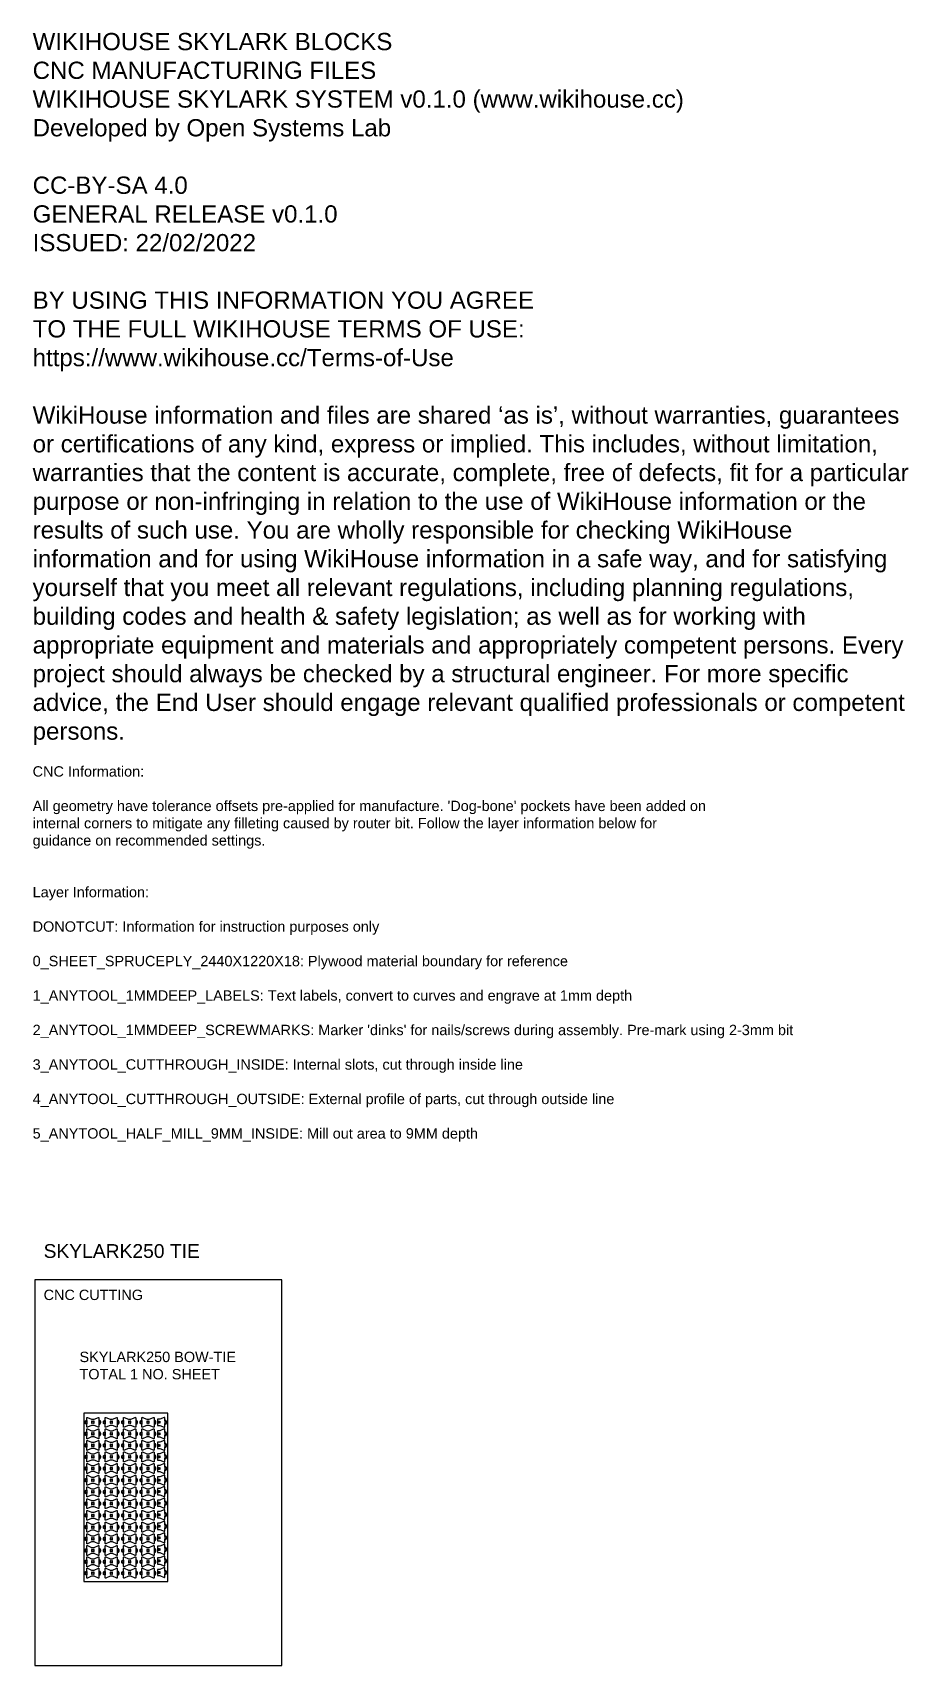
# Model space of a CAD drawing. Extents: x -30 to 12678, y 0 to 23683.
import ezdxf

# ---------------------------------------------------------------- set-up
doc = ezdxf.new("R2010")
doc.units = 0
for name, color, linetype in [('0_SHEET_SPRUCEPLY_2440X122', 1, 'CONTINUOUS'), ('3_ANYTOOL_CUTTHROUGH_INSID', 4, 'CONTINUOUS'), ('4_ANYTOOL_CUTTHROUGH_OUTSI', 5, 'CONTINUOUS'), ('5_ANYTOOL_HALF_MILL_9MM_IN', 3, 'CONTINUOUS'), ('DONOTCUT', 7, 'CONTINUOUS')]:
    doc.layers.add(name, color=color, linetype=linetype)
doc.styles.add('ARIAL_REGULAR', font='arial.ttf')

msp = doc.modelspace()

# ---------------------------------------------------------------- texts
at = {"layer": 'DONOTCUT', "attachment_point": 1, "style": 'ARIAL_REGULAR'}
for s, insert, char_height, width in [('{\\fArial;WIKIHOUSE SKYLARK BLOCKS}\\P{\\fArial;CNC MANUFACTURING FILES}\\P{\\fArial;WIKIHOUSE SKYLARK SYSTEM v0.1.0 (www.wikihouse.cc)}\\P{\\fArial;Developed by Open Systems Lab}\\P\\P{\\fArial;CC-BY-SA 4.0}\\P{\\fArial;GENERAL RELEASE v0.1.0}\\P{\\fArial;ISSUED: 22/02/2022}\\P\\P{\\fArial;BY USING THIS INFORMATION YOU AGREE }\\P{\\fArial;TO THE FULL WIKIHOUSE TERMS OF USE:}\\P{\\fArial;https://www.wikihouse.cc/Terms-of-Use}\\P\\P{\\fArial;WikiHouse information and files are shared }{\\fArial;‘as is}{\\fArial;’, without warranties, guarantees }\\P{\\fArial;or certifications of any kind, express or implied. This includes, without limitation, }\\P{\\fArial;warranties that the content is accurate, complete, free of defects, fit for a particular }\\P{\\fArial;purpose or non-infringing in relation to the use of WikiHouse information or the }\\P{\\fArial;results of such use. You are wholly responsible for checking WikiHouse }\\P{\\fArial;information and for using WikiHouse information in a safe way, and for satisfying }\\P{\\fArial;yourself that you meet all relevant regulations, including planning regulations, }\\P{\\fArial;building codes and health & safety legislation; as well as for working with }\\P{\\fArial;appropriate equipment and materials and appropriately competent persons. Every }\\P{\\fArial;project should always be checked by a structural engineer. For more specific }\\P{\\fArial;advice, the End User should engage relevant qualified professionals or competent }\\P{\\fArial;persons.}\\P', (-30, 23679), 250, 12895.38), ("{\\fArial;CNC Information:}\\P\\P{\\fArial;All geometry have tolerance offsets pre-applied for manufacture. 'Dog-bone' pockets have been added on}\\P{\\fArial;internal corners to mitigate any filleting caused by router bit. Follow the layer information below for}\\P{\\fArial;guidance on recommended settings.}\\P\\P\\P{\\fArial;Layer Information:}\\P\\P{\\fArial;DONOTCUT: Information for instruction purposes only}\\P\\P{\\fArial;0_SHEET_SPRUCEPLY_2440X1220X18: Plywood material boundary for reference}\\P\\P{\\fArial;1_ANYTOOL_1MMDEEP_LABELS: Text labels, convert to curves and engrave at 1mm depth}\\P\\P{\\fArial;2_ANYTOOL_1MMDEEP_SCREWMARKS: Marker 'dinks' for nails/screws during assembly. Pre-mark using 2-3mm bit}\\P\\P{\\fArial;3_ANYTOOL_CUTTHROUGH_INSIDE: Internal slots, cut through inside line}\\P\\P{\\fArial;4_ANYTOOL_CUTTHROUGH_OUTSIDE: External profile of parts, cut through outside line}\\P\\P{\\fArial;5_ANYTOOL_HALF_MILL_9MM_INSIDE: Mill out area to 9MM depth}", (-30, 13042), 150, 22265.22), ('SKYLARK250 TIE', (129, 6110, 0), 200, 4884.78), ('CNC CUTTING', (129, 5449, 0), 150, 3150), ('{\\fArial;SKYLARK250 BOW-TIE}\\P{\\fArial;TOTAL 1 NO. SHEET}', (650, 4549, 0), 150, 4800)]:
    msp.add_mtext(s, dxfattribs=dict(at, insert=insert, char_height=char_height, width=width))

# ---------------------------------------------------------------- linework, layer by layer
at = {"layer": '0_SHEET_SPRUCEPLY_2440X122'}
msp.add_lwpolyline([(714, 1217), (1934, 1217), (1934, 3657), (714, 3657)], close=True, dxfattribs=at)
at = {"layer": '3_ANYTOOL_CUTTHROUGH_INSID'}
for points in [[(853, 3535), (836, 3535), (836, 3541), (826, 3541), (826, 3511), (836, 3511), (836, 3516), (853, 3517), (853, 3511), (862, 3511), (862, 3541), (853, 3541)], [(853, 3367), (836, 3367), (836, 3373), (826, 3373), (826, 3343), (836, 3343), (836, 3349), (853, 3349), (853, 3343), (862, 3343), (862, 3373), (853, 3373)], [(1119, 3535), (1102, 3535), (1102, 3541), (1093, 3541), (1093, 3511), (1102, 3511), (1102, 3516), (1119, 3517), (1119, 3511), (1129, 3511), (1129, 3541), (1119, 3541)], [(1119, 3367), (1102, 3367), (1102, 3373), (1093, 3373), (1093, 3343), (1102, 3343), (1102, 3349), (1119, 3349), (1119, 3343), (1129, 3343), (1129, 3373), (1119, 3373)], [(1386, 3535), (1369, 3535), (1369, 3541), (1360, 3541), (1360, 3511), (1369, 3511), (1369, 3516), (1386, 3517), (1386, 3511), (1396, 3511), (1396, 3541), (1386, 3541)], [(1386, 3367), (1369, 3367), (1369, 3373), (1360, 3373), (1360, 3343), (1369, 3343), (1369, 3349), (1386, 3349), (1386, 3343), (1396, 3343), (1396, 3373), (1386, 3373)], [(1653, 3535), (1636, 3535), (1636, 3541), (1626, 3541), (1626, 3511), (1636, 3511), (1636, 3516), (1653, 3517), (1653, 3511), (1662, 3511), (1662, 3541), (1653, 3541)], [(1653, 3367), (1636, 3367), (1636, 3373), (1626, 3373), (1626, 3343), (1636, 3343), (1636, 3349), (1653, 3349), (1653, 3343), (1662, 3343), (1662, 3373), (1653, 3373)], [(1801, 3535), (1809, 3535), (1809, 3541), (1818, 3541), (1818, 3511), (1809, 3511), (1809, 3517), (1801, 3517), (1801, 3511), (1792, 3511), (1792, 3541), (1801, 3541)], [(1801, 3367), (1809, 3367), (1809, 3373), (1818, 3373), (1818, 3343), (1809, 3343), (1809, 3349), (1801, 3349), (1801, 3343), (1792, 3343), (1792, 3373), (1801, 3373)], [(853, 3200), (836, 3200), (836, 3206), (826, 3206), (826, 3175), (836, 3175), (836, 3181), (853, 3181), (853, 3176), (862, 3176), (862, 3206), (853, 3206)], [(1119, 3200), (1102, 3200), (1102, 3206), (1093, 3206), (1093, 3175), (1102, 3175), (1102, 3181), (1119, 3181), (1119, 3176), (1129, 3176), (1129, 3206), (1119, 3206)], [(1386, 3200), (1369, 3200), (1369, 3206), (1360, 3206), (1360, 3175), (1369, 3175), (1369, 3181), (1386, 3181), (1386, 3176), (1396, 3176), (1396, 3206), (1386, 3206)], [(1653, 3200), (1636, 3200), (1636, 3206), (1626, 3206), (1626, 3175), (1636, 3175), (1636, 3181), (1653, 3181), (1653, 3176), (1662, 3176), (1662, 3206), (1653, 3206)], [(1801, 3200), (1809, 3200), (1809, 3205), (1818, 3205), (1818, 3176), (1809, 3176), (1809, 3182), (1801, 3182), (1801, 3176), (1792, 3176), (1792, 3205), (1801, 3205)], [(853, 3032), (836, 3032), (836, 3038), (826, 3038), (826, 3008), (836, 3008), (836, 3014), (853, 3014), (853, 3008), (862, 3008), (862, 3038), (853, 3038)], [(853, 2865), (836, 2865), (836, 2870), (826, 2870), (826, 2840), (836, 2840), (836, 2846), (853, 2846), (853, 2840), (862, 2840), (862, 2870), (853, 2870)], [(1119, 3032), (1102, 3032), (1102, 3038), (1093, 3038), (1093, 3008), (1102, 3008), (1102, 3014), (1119, 3014), (1119, 3008), (1129, 3008), (1129, 3038), (1119, 3038)], [(1119, 2865), (1102, 2865), (1102, 2870), (1093, 2870), (1093, 2840), (1102, 2840), (1102, 2846), (1119, 2846), (1119, 2840), (1129, 2840), (1129, 2870), (1119, 2870)], [(1386, 3032), (1369, 3032), (1369, 3038), (1360, 3038), (1360, 3008), (1369, 3008), (1369, 3014), (1386, 3014), (1386, 3008), (1396, 3008), (1396, 3038), (1386, 3038)], [(1386, 2865), (1369, 2865), (1369, 2870), (1360, 2870), (1360, 2840), (1369, 2840), (1369, 2846), (1386, 2846), (1386, 2840), (1396, 2840), (1396, 2870), (1386, 2870)], [(1653, 3032), (1636, 3032), (1636, 3038), (1626, 3038), (1626, 3008), (1636, 3008), (1636, 3014), (1653, 3014), (1653, 3008), (1662, 3008), (1662, 3038), (1653, 3038)], [(1653, 2865), (1636, 2865), (1636, 2870), (1626, 2870), (1626, 2840), (1636, 2840), (1636, 2846), (1653, 2846), (1653, 2840), (1662, 2840), (1662, 2870), (1653, 2870)], [(1801, 3032), (1809, 3032), (1809, 3038), (1818, 3038), (1818, 3008), (1809, 3008), (1809, 3014), (1801, 3014), (1801, 3008), (1792, 3008), (1792, 3038), (1801, 3038)], [(1801, 2864), (1809, 2864), (1809, 2870), (1818, 2870), (1818, 2841), (1809, 2841), (1809, 2846), (1801, 2846), (1801, 2841), (1792, 2841), (1792, 2870), (1801, 2870)], [(853, 2695), (836, 2695), (836, 2700), (826, 2700), (826, 2670), (836, 2670), (836, 2676), (853, 2676), (853, 2670), (862, 2670), (862, 2700), (853, 2700)], [(1119, 2695), (1102, 2695), (1102, 2700), (1093, 2700), (1093, 2670), (1102, 2670), (1102, 2676), (1119, 2676), (1119, 2670), (1129, 2670), (1129, 2700), (1119, 2700)], [(1386, 2695), (1369, 2695), (1369, 2700), (1360, 2700), (1360, 2670), (1369, 2670), (1369, 2676), (1386, 2676), (1386, 2670), (1396, 2670), (1396, 2700), (1386, 2700)], [(1653, 2695), (1636, 2695), (1636, 2700), (1626, 2700), (1626, 2670), (1636, 2670), (1636, 2676), (1653, 2676), (1653, 2670), (1662, 2670), (1662, 2700), (1653, 2700)], [(1801, 2697), (1809, 2697), (1809, 2703), (1818, 2703), (1818, 2673), (1809, 2673), (1809, 2679), (1801, 2679), (1801, 2673), (1792, 2673), (1792, 2703), (1801, 2703)], [(853, 2525), (836, 2525), (836, 2530), (826, 2530), (826, 2500), (836, 2500), (836, 2506), (853, 2506), (853, 2500), (862, 2500), (862, 2530), (853, 2530)], [(1119, 2525), (1102, 2525), (1102, 2530), (1093, 2530), (1093, 2500), (1102, 2500), (1102, 2506), (1119, 2506), (1119, 2500), (1129, 2500), (1129, 2530), (1119, 2530)], [(1386, 2525), (1369, 2525), (1369, 2530), (1360, 2530), (1360, 2500), (1369, 2500), (1369, 2506), (1386, 2506), (1386, 2500), (1396, 2500), (1396, 2530), (1386, 2530)], [(1653, 2525), (1636, 2525), (1636, 2530), (1626, 2530), (1626, 2500), (1636, 2500), (1636, 2506), (1653, 2506), (1653, 2500), (1662, 2500), (1662, 2530), (1653, 2530)], [(1801, 2529), (1809, 2529), (1809, 2535), (1818, 2535), (1818, 2505), (1809, 2505), (1809, 2511), (1801, 2511), (1801, 2505), (1792, 2505), (1792, 2535), (1801, 2535)], [(853, 2355), (836, 2355), (836, 2360), (826, 2360), (826, 2330), (836, 2330), (836, 2336), (853, 2336), (853, 2330), (862, 2330), (862, 2360), (853, 2360)], [(853, 2185), (836, 2185), (836, 2190), (826, 2190), (826, 2160), (836, 2160), (836, 2166), (853, 2166), (853, 2160), (862, 2160), (862, 2190), (853, 2190)], [(1119, 2355), (1102, 2355), (1102, 2360), (1093, 2360), (1093, 2330), (1102, 2330), (1102, 2336), (1119, 2336), (1119, 2330), (1129, 2330), (1129, 2360), (1119, 2360)], [(1119, 2185), (1102, 2185), (1102, 2190), (1093, 2190), (1093, 2160), (1102, 2160), (1102, 2166), (1119, 2166), (1119, 2160), (1129, 2160), (1129, 2190), (1119, 2190)], [(1386, 2355), (1369, 2355), (1369, 2360), (1360, 2360), (1360, 2330), (1369, 2330), (1369, 2336), (1386, 2336), (1386, 2330), (1396, 2330), (1396, 2360), (1386, 2360)], [(1386, 2185), (1369, 2185), (1369, 2190), (1360, 2190), (1360, 2160), (1369, 2160), (1369, 2166), (1386, 2166), (1386, 2160), (1396, 2160), (1396, 2190), (1386, 2190)], [(1653, 2355), (1636, 2355), (1636, 2360), (1626, 2360), (1626, 2330), (1636, 2330), (1636, 2336), (1653, 2336), (1653, 2330), (1662, 2330), (1662, 2360), (1653, 2360)], [(1653, 2185), (1636, 2185), (1636, 2190), (1626, 2190), (1626, 2160), (1636, 2160), (1636, 2166), (1653, 2166), (1653, 2160), (1662, 2160), (1662, 2190), (1653, 2190)], [(1801, 2362), (1809, 2362), (1809, 2367), (1818, 2367), (1818, 2338), (1809, 2338), (1809, 2344), (1801, 2344), (1801, 2338), (1792, 2338), (1792, 2367), (1801, 2367)], [(1801, 2194), (1809, 2194), (1809, 2200), (1818, 2200), (1818, 2170), (1809, 2170), (1809, 2176), (1801, 2176), (1801, 2170), (1792, 2170), (1792, 2200), (1801, 2200)], [(853, 2015), (836, 2015), (836, 2020), (826, 2020), (826, 1990), (836, 1990), (836, 1996), (853, 1996), (853, 1990), (862, 1990), (862, 2020), (853, 2020)], [(1119, 2015), (1102, 2015), (1102, 2020), (1093, 2020), (1093, 1990), (1102, 1990), (1102, 1996), (1119, 1996), (1119, 1990), (1129, 1990), (1129, 2020), (1119, 2020)], [(1386, 2015), (1369, 2015), (1369, 2020), (1360, 2020), (1360, 1990), (1369, 1990), (1369, 1996), (1386, 1996), (1386, 1990), (1396, 1990), (1396, 2020), (1386, 2020)], [(1653, 2015), (1636, 2015), (1636, 2020), (1626, 2020), (1626, 1990), (1636, 1990), (1636, 1996), (1653, 1996), (1653, 1990), (1662, 1990), (1662, 2020), (1653, 2020)], [(1801, 2026), (1809, 2026), (1809, 2032), (1818, 2032), (1818, 2003), (1809, 2003), (1809, 2008), (1801, 2008), (1801, 2003), (1792, 2003), (1792, 2032), (1801, 2032)], [(853, 1845), (836, 1845), (836, 1850), (826, 1850), (826, 1820), (836, 1820), (836, 1826), (853, 1826), (853, 1820), (862, 1820), (862, 1850), (853, 1850)], [(853, 1675), (836, 1675), (836, 1680), (826, 1680), (826, 1650), (836, 1650), (836, 1656), (853, 1656), (853, 1650), (862, 1650), (862, 1680), (853, 1680)], [(1119, 1845), (1102, 1845), (1102, 1850), (1093, 1850), (1093, 1820), (1102, 1820), (1102, 1826), (1119, 1826), (1119, 1820), (1129, 1820), (1129, 1850), (1119, 1850)], [(1119, 1675), (1102, 1675), (1102, 1680), (1093, 1680), (1093, 1650), (1102, 1650), (1102, 1656), (1119, 1656), (1119, 1650), (1129, 1650), (1129, 1680), (1119, 1680)], [(1386, 1845), (1369, 1845), (1369, 1850), (1360, 1850), (1360, 1820), (1369, 1820), (1369, 1826), (1386, 1826), (1386, 1820), (1396, 1820), (1396, 1850), (1386, 1850)], [(1386, 1675), (1369, 1675), (1369, 1680), (1360, 1680), (1360, 1650), (1369, 1650), (1369, 1656), (1386, 1656), (1386, 1650), (1396, 1650), (1396, 1680), (1386, 1680)], [(1653, 1845), (1636, 1845), (1636, 1850), (1626, 1850), (1626, 1820), (1636, 1820), (1636, 1826), (1653, 1826), (1653, 1820), (1662, 1820), (1662, 1850), (1653, 1850)], [(1653, 1675), (1636, 1675), (1636, 1680), (1626, 1680), (1626, 1650), (1636, 1650), (1636, 1656), (1653, 1656), (1653, 1650), (1662, 1650), (1662, 1680), (1653, 1680)], [(1801, 1859), (1809, 1859), (1809, 1865), (1818, 1865), (1818, 1835), (1809, 1835), (1809, 1841), (1801, 1841), (1801, 1835), (1792, 1835), (1792, 1865), (1801, 1865)], [(1801, 1691), (1809, 1691), (1809, 1697), (1818, 1697), (1818, 1667), (1809, 1667), (1809, 1673), (1801, 1673), (1801, 1667), (1792, 1667), (1792, 1697), (1801, 1697)], [(853, 1511), (836, 1511), (836, 1516), (826, 1516), (826, 1486), (836, 1486), (836, 1492), (853, 1492), (853, 1486), (862, 1486), (862, 1516), (853, 1516)], [(1119, 1511), (1102, 1511), (1102, 1516), (1093, 1516), (1093, 1486), (1102, 1486), (1102, 1492), (1119, 1492), (1119, 1486), (1129, 1486), (1129, 1516), (1119, 1516)], [(1386, 1511), (1369, 1511), (1369, 1516), (1360, 1516), (1360, 1486), (1369, 1486), (1369, 1492), (1386, 1492), (1386, 1486), (1396, 1486), (1396, 1516), (1386, 1516)], [(1653, 1511), (1636, 1511), (1636, 1516), (1626, 1516), (1626, 1486), (1636, 1486), (1636, 1492), (1653, 1492), (1653, 1486), (1662, 1486), (1662, 1516), (1653, 1516)], [(1801, 1524), (1809, 1524), (1809, 1529), (1818, 1529), (1818, 1500), (1809, 1500), (1809, 1506), (1801, 1506), (1801, 1500), (1792, 1500), (1792, 1529), (1801, 1529)], [(853, 1346), (836, 1346), (836, 1352), (826, 1352), (826, 1322), (836, 1322), (836, 1327), (853, 1327), (853, 1322), (862, 1322), (862, 1352), (853, 1352)], [(1119, 1346), (1102, 1346), (1102, 1352), (1093, 1352), (1093, 1322), (1102, 1322), (1102, 1327), (1119, 1327), (1119, 1322), (1129, 1322), (1129, 1352), (1119, 1352)], [(1386, 1346), (1369, 1346), (1369, 1352), (1360, 1352), (1360, 1322), (1369, 1322), (1369, 1327), (1386, 1327), (1386, 1322), (1396, 1322), (1396, 1352), (1386, 1352)], [(1653, 1346), (1636, 1346), (1636, 1352), (1626, 1352), (1626, 1322), (1636, 1322), (1636, 1327), (1653, 1327), (1653, 1322), (1662, 1322), (1662, 1352), (1653, 1352)], [(1801, 1356), (1809, 1356), (1809, 1362), (1818, 1362), (1818, 1332), (1809, 1332), (1809, 1338), (1801, 1338), (1801, 1332), (1792, 1332), (1792, 1362), (1801, 1362)]]:
    msp.add_lwpolyline(points, close=True, dxfattribs=at)
at = {"layer": '4_ANYTOOL_CUTTHROUGH_OUTSI'}
for points in [[(932, 3460, -0.539734), (924, 3454), (862, 3481), (826, 3481), (764, 3454, -0.539734), (756, 3460), (756, 3506, -1), (756, 3546), (756, 3592, -0.539734), (764, 3597), (826, 3571), (862, 3571), (924, 3597, -0.539734), (932, 3592), (932, 3546, -1), (932, 3506)], [(1199, 3460, -0.539734), (1191, 3454), (1129, 3481), (1093, 3481), (1031, 3454, -0.539734), (1023, 3460), (1023, 3506, -1), (1023, 3546), (1023, 3592, -0.539734), (1031, 3597), (1093, 3571), (1129, 3571), (1191, 3597, -0.539734), (1199, 3592), (1199, 3546, -1), (1199, 3506)], [(1466, 3460, -0.539734), (1457, 3454), (1396, 3481), (1360, 3481), (1298, 3454, -0.539734), (1290, 3460), (1290, 3506, -1), (1290, 3546), (1290, 3592, -0.539734), (1298, 3597), (1360, 3571), (1396, 3571), (1457, 3597, -0.539734), (1466, 3592), (1466, 3546, -1), (1466, 3506)], [(1732, 3460, -0.539734), (1724, 3454), (1662, 3481), (1626, 3481), (1565, 3454, -0.539734), (1556, 3460), (1556, 3506, -1), (1556, 3546), (1556, 3592, -0.539734), (1565, 3597), (1626, 3571), (1662, 3571), (1724, 3597, -0.539734), (1732, 3592), (1732, 3546, -1), (1732, 3506)], [(1880, 3454, 0.539734), (1888, 3460), (1888, 3506, 1), (1888, 3546), (1888, 3592, 0.539734), (1880, 3597), (1818, 3571), (1782, 3571), (1782, 3481), (1818, 3481), (1880, 3454)], [(932, 3292, -0.539734), (924, 3286), (862, 3313), (826, 3313), (764, 3286, -0.539734), (756, 3292), (756, 3338, -1), (756, 3378), (756, 3424, -0.539734), (764, 3430), (826, 3403), (862, 3403), (924, 3430, -0.539734), (932, 3424), (932, 3378, -1), (932, 3338)], [(1199, 3292, -0.539734), (1191, 3286), (1129, 3313), (1093, 3313), (1031, 3286, -0.539734), (1023, 3292), (1023, 3338, -1), (1023, 3378), (1023, 3424, -0.539734), (1031, 3430), (1093, 3403), (1129, 3403), (1191, 3430, -0.539734), (1199, 3424), (1199, 3378, -1), (1199, 3338)], [(1466, 3292, -0.539734), (1457, 3286), (1396, 3313), (1360, 3313), (1298, 3286, -0.539734), (1290, 3292), (1290, 3338, -1), (1290, 3378), (1290, 3424, -0.539734), (1298, 3430), (1360, 3403), (1396, 3403), (1457, 3430, -0.539734), (1466, 3424), (1466, 3378, -1), (1466, 3338)], [(1732, 3292, -0.539734), (1724, 3286), (1662, 3313), (1626, 3313), (1565, 3286, -0.539734), (1556, 3292), (1556, 3338, -1), (1556, 3378), (1556, 3424, -0.539734), (1565, 3430), (1626, 3403), (1662, 3403), (1724, 3430, -0.539734), (1732, 3424), (1732, 3378, -1), (1732, 3338)], [(1880, 3286, 0.539734), (1888, 3292), (1888, 3338, 1), (1888, 3378), (1888, 3424, 0.539734), (1880, 3430), (1818, 3403), (1782, 3403), (1782, 3313), (1818, 3313), (1880, 3286)], [(932, 3124, -0.539734), (924, 3119), (862, 3146), (826, 3146), (764, 3119, -0.539734), (756, 3124), (756, 3171, -1), (756, 3211), (756, 3257, -0.539734), (764, 3262), (826, 3236), (862, 3236), (924, 3262, -0.539734), (932, 3257), (932, 3211, -1), (932, 3171)], [(932, 2957, -0.539734), (924, 2951), (862, 2978), (826, 2978), (764, 2951, -0.539734), (756, 2957), (756, 3003, -1), (756, 3043), (756, 3089, -0.539734), (764, 3095), (826, 3068), (862, 3068), (924, 3095, -0.539734), (932, 3089), (932, 3043, -1), (932, 3003)], [(1199, 3124, -0.539734), (1191, 3119), (1129, 3146), (1093, 3146), (1031, 3119, -0.539734), (1023, 3124), (1023, 3171, -1), (1023, 3211), (1023, 3257, -0.539734), (1031, 3262), (1093, 3236), (1129, 3236), (1191, 3262, -0.539734), (1199, 3257), (1199, 3211, -1), (1199, 3171)], [(1199, 2957, -0.539734), (1191, 2951), (1129, 2978), (1093, 2978), (1031, 2951, -0.539734), (1023, 2957), (1023, 3003, -1), (1023, 3043), (1023, 3089, -0.539734), (1031, 3095), (1093, 3068), (1129, 3068), (1191, 3095, -0.539734), (1199, 3089), (1199, 3043, -1), (1199, 3003)], [(1466, 3124, -0.539734), (1457, 3119), (1396, 3146), (1360, 3146), (1298, 3119, -0.539734), (1290, 3124), (1290, 3171, -1), (1290, 3211), (1290, 3257, -0.539734), (1298, 3262), (1360, 3236), (1396, 3236), (1457, 3262, -0.539734), (1466, 3257), (1466, 3211, -1), (1466, 3171)], [(1466, 2957, -0.539734), (1457, 2951), (1396, 2978), (1360, 2978), (1298, 2951, -0.539734), (1290, 2957), (1290, 3003, -1), (1290, 3043), (1290, 3089, -0.539734), (1298, 3095), (1360, 3068), (1396, 3068), (1457, 3095, -0.539734), (1466, 3089), (1466, 3043, -1), (1466, 3003)], [(1732, 3124, -0.539734), (1724, 3119), (1662, 3146), (1626, 3146), (1565, 3119, -0.539734), (1556, 3124), (1556, 3171, -1), (1556, 3211), (1556, 3257, -0.539734), (1565, 3262), (1626, 3236), (1662, 3236), (1724, 3262, -0.539734), (1732, 3257), (1732, 3211, -1), (1732, 3171)], [(1732, 2957, -0.539734), (1724, 2951), (1662, 2978), (1626, 2978), (1565, 2951, -0.539734), (1556, 2957), (1556, 3003, -1), (1556, 3043), (1556, 3089, -0.539734), (1565, 3095), (1626, 3068), (1662, 3068), (1724, 3095, -0.539734), (1732, 3089), (1732, 3043, -1), (1732, 3003)], [(1880, 3119, 0.539734), (1888, 3124), (1888, 3171, 1), (1888, 3211), (1888, 3257, 0.539734), (1880, 3262), (1818, 3236), (1782, 3236), (1782, 3146), (1818, 3146), (1880, 3119)], [(1880, 2951, 0.539734), (1888, 2957), (1888, 3003, 1), (1888, 3043), (1888, 3089, 0.539734), (1880, 3095), (1818, 3068), (1782, 3068), (1782, 2978), (1818, 2978), (1880, 2951)], [(932, 2789, -0.539734), (924, 2784), (862, 2810), (826, 2810), (764, 2784, -0.539734), (756, 2789), (756, 2835, -1), (756, 2875), (756, 2921, -0.539734), (764, 2927), (826, 2900), (862, 2900), (924, 2927, -0.539734), (932, 2921), (932, 2875, -1), (932, 2835)], [(1199, 2789, -0.539734), (1191, 2784), (1129, 2810), (1093, 2810), (1031, 2784, -0.539734), (1023, 2789), (1023, 2835, -1), (1023, 2875), (1023, 2921, -0.539734), (1031, 2927), (1093, 2900), (1129, 2900), (1191, 2927, -0.539734), (1199, 2921), (1199, 2875, -1), (1199, 2835)], [(1466, 2789, -0.539734), (1457, 2784), (1396, 2810), (1360, 2810), (1298, 2784, -0.539734), (1290, 2789), (1290, 2835, -1), (1290, 2875), (1290, 2921, -0.539734), (1298, 2927), (1360, 2900), (1396, 2900), (1457, 2927, -0.539734), (1466, 2921), (1466, 2875, -1), (1466, 2835)], [(1732, 2789, -0.539734), (1724, 2784), (1662, 2810), (1626, 2810), (1565, 2784, -0.539734), (1556, 2789), (1556, 2835, -1), (1556, 2875), (1556, 2921, -0.539734), (1565, 2927), (1626, 2900), (1662, 2900), (1724, 2927, -0.539734), (1732, 2921), (1732, 2875, -1), (1732, 2835)], [(1880, 2784, 0.539734), (1888, 2789), (1888, 2835, 1), (1888, 2875), (1888, 2922, 0.539734), (1880, 2927), (1818, 2900), (1782, 2900), (1782, 2810), (1818, 2810), (1880, 2784)], [(932, 2619, -0.539734), (924, 2614), (862, 2640), (826, 2640), (764, 2614, -0.539734), (756, 2619), (756, 2665, -1), (756, 2705), (756, 2751, -0.539734), (764, 2757), (826, 2730), (862, 2730), (924, 2757, -0.539734), (932, 2751), (932, 2705, -1), (932, 2665)], [(1199, 2619, -0.539734), (1191, 2614), (1129, 2640), (1093, 2640), (1031, 2614, -0.539734), (1023, 2619), (1023, 2665, -1), (1023, 2705), (1023, 2751, -0.539734), (1031, 2757), (1093, 2730), (1129, 2730), (1191, 2757, -0.539734), (1199, 2751), (1199, 2705, -1), (1199, 2665)], [(1466, 2619, -0.539734), (1457, 2614), (1396, 2640), (1360, 2640), (1298, 2614, -0.539734), (1290, 2619), (1290, 2665, -1), (1290, 2705), (1290, 2751, -0.539734), (1298, 2757), (1360, 2730), (1396, 2730), (1457, 2757, -0.539734), (1466, 2751), (1466, 2705, -1), (1466, 2665)], [(1732, 2619, -0.539734), (1724, 2614), (1662, 2640), (1626, 2640), (1565, 2614, -0.539734), (1556, 2619), (1556, 2665, -1), (1556, 2705), (1556, 2751, -0.539734), (1565, 2757), (1626, 2730), (1662, 2730), (1724, 2757, -0.539734), (1732, 2751), (1732, 2705, -1), (1732, 2665)], [(1880, 2616, 0.539734), (1888, 2622), (1888, 2668, 1), (1888, 2708), (1888, 2754, 0.539734), (1880, 2759), (1818, 2733), (1782, 2733), (1782, 2643), (1818, 2643), (1880, 2616)], [(932, 2449, -0.539734), (924, 2444), (862, 2470), (826, 2470), (764, 2444, -0.539734), (756, 2449), (756, 2495, -1), (756, 2535), (756, 2581, -0.539734), (764, 2587), (826, 2560), (862, 2560), (924, 2587, -0.539734), (932, 2581), (932, 2535, -1), (932, 2495)], [(932, 2279, -0.539734), (924, 2274), (862, 2300), (826, 2300), (764, 2274, -0.539734), (756, 2279), (756, 2325, -1), (756, 2365), (756, 2412, -0.539734), (764, 2417), (826, 2390), (862, 2390), (924, 2417, -0.539734), (932, 2412), (932, 2365, -1), (932, 2325)], [(1199, 2449, -0.539734), (1191, 2444), (1129, 2470), (1093, 2470), (1031, 2444, -0.539734), (1023, 2449), (1023, 2495, -1), (1023, 2535), (1023, 2581, -0.539734), (1031, 2587), (1093, 2560), (1129, 2560), (1191, 2587, -0.539734), (1199, 2581), (1199, 2535, -1), (1199, 2495)], [(1199, 2279, -0.539734), (1191, 2274), (1129, 2300), (1093, 2300), (1031, 2274, -0.539734), (1023, 2279), (1023, 2325, -1), (1023, 2365), (1023, 2412, -0.539734), (1031, 2417), (1093, 2390), (1129, 2390), (1191, 2417, -0.539734), (1199, 2412), (1199, 2365, -1), (1199, 2325)], [(1466, 2449, -0.539734), (1457, 2444), (1396, 2470), (1360, 2470), (1298, 2444, -0.539734), (1290, 2449), (1290, 2495, -1), (1290, 2535), (1290, 2581, -0.539734), (1298, 2587), (1360, 2560), (1396, 2560), (1457, 2587, -0.539734), (1466, 2581), (1466, 2535, -1), (1466, 2495)], [(1466, 2279, -0.539734), (1457, 2274), (1396, 2300), (1360, 2300), (1298, 2274, -0.539734), (1290, 2279), (1290, 2325, -1), (1290, 2365), (1290, 2412, -0.539734), (1298, 2417), (1360, 2390), (1396, 2390), (1457, 2417, -0.539734), (1466, 2412), (1466, 2365, -1), (1466, 2325)], [(1732, 2449, -0.539734), (1724, 2444), (1662, 2470), (1626, 2470), (1565, 2444, -0.539734), (1556, 2449), (1556, 2495, -1), (1556, 2535), (1556, 2581, -0.539734), (1565, 2587), (1626, 2560), (1662, 2560), (1724, 2587, -0.539734), (1732, 2581), (1732, 2535, -1), (1732, 2495)], [(1732, 2279, -0.539734), (1724, 2274), (1662, 2300), (1626, 2300), (1565, 2274, -0.539734), (1556, 2279), (1556, 2325, -1), (1556, 2365), (1556, 2412, -0.539734), (1565, 2417), (1626, 2390), (1662, 2390), (1724, 2417, -0.539734), (1732, 2412), (1732, 2365, -1), (1732, 2325)], [(1880, 2448, 0.539734), (1888, 2454), (1888, 2500, 1), (1888, 2540), (1888, 2586, 0.539734), (1880, 2592), (1818, 2565), (1782, 2565), (1782, 2475), (1818, 2475), (1880, 2448)], [(1880, 2281, 0.539734), (1888, 2286), (1888, 2333, 1), (1888, 2373), (1888, 2419, 0.539734), (1880, 2424), (1818, 2398), (1782, 2398), (1782, 2308), (1818, 2308), (1880, 2281)], [(932, 2109, -0.539734), (924, 2104), (862, 2130), (826, 2130), (764, 2104, -0.539734), (756, 2109), (756, 2155, -1), (756, 2195), (756, 2242, -0.539734), (764, 2247), (826, 2220), (862, 2220), (924, 2247, -0.539734), (932, 2242), (932, 2195, -1), (932, 2155)], [(1199, 2109, -0.539734), (1191, 2104), (1129, 2130), (1093, 2130), (1031, 2104, -0.539734), (1023, 2109), (1023, 2155, -1), (1023, 2195), (1023, 2242, -0.539734), (1031, 2247), (1093, 2220), (1129, 2220), (1191, 2247, -0.539734), (1199, 2242), (1199, 2195, -1), (1199, 2155)], [(1466, 2109, -0.539734), (1457, 2104), (1396, 2130), (1360, 2130), (1298, 2104, -0.539734), (1290, 2109), (1290, 2155, -1), (1290, 2195), (1290, 2242, -0.539734), (1298, 2247), (1360, 2220), (1396, 2220), (1457, 2247, -0.539734), (1466, 2242), (1466, 2195, -1), (1466, 2155)], [(1732, 2109, -0.539734), (1724, 2104), (1662, 2130), (1626, 2130), (1565, 2104, -0.539734), (1556, 2109), (1556, 2155, -1), (1556, 2195), (1556, 2242, -0.539734), (1565, 2247), (1626, 2220), (1662, 2220), (1724, 2247, -0.539734), (1732, 2242), (1732, 2195, -1), (1732, 2155)], [(1880, 2113, 0.539734), (1888, 2119), (1888, 2165, 1), (1888, 2205), (1888, 2251, 0.539734), (1880, 2257), (1818, 2230), (1782, 2230), (1782, 2140), (1818, 2140), (1880, 2113)], [(932, 1939, -0.539734), (924, 1934), (862, 1960), (826, 1960), (764, 1934, -0.539734), (756, 1939), (756, 1985, -1), (756, 2025), (756, 2072, -0.539734), (764, 2077), (826, 2050), (862, 2050), (924, 2077, -0.539734), (932, 2072), (932, 2025, -1), (932, 1985)], [(932, 1769, -0.539734), (924, 1764), (862, 1790), (826, 1790), (764, 1764, -0.539734), (756, 1769), (756, 1815, -1), (756, 1855), (756, 1902, -0.539734), (764, 1907), (826, 1880), (862, 1880), (924, 1907, -0.539734), (932, 1902), (932, 1855, -1), (932, 1815)], [(1199, 1939, -0.539734), (1191, 1934), (1129, 1960), (1093, 1960), (1031, 1934, -0.539734), (1023, 1939), (1023, 1985, -1), (1023, 2025), (1023, 2072, -0.539734), (1031, 2077), (1093, 2050), (1129, 2050), (1191, 2077, -0.539734), (1199, 2072), (1199, 2025, -1), (1199, 1985)], [(1199, 1769, -0.539734), (1191, 1764), (1129, 1790), (1093, 1790), (1031, 1764, -0.539734), (1023, 1769), (1023, 1815, -1), (1023, 1855), (1023, 1902, -0.539734), (1031, 1907), (1093, 1880), (1129, 1880), (1191, 1907, -0.539734), (1199, 1902), (1199, 1855, -1), (1199, 1815)], [(1466, 1939, -0.539734), (1457, 1934), (1396, 1960), (1360, 1960), (1298, 1934, -0.539734), (1290, 1939), (1290, 1985, -1), (1290, 2025), (1290, 2072, -0.539734), (1298, 2077), (1360, 2050), (1396, 2050), (1457, 2077, -0.539734), (1466, 2072), (1466, 2025, -1), (1466, 1985)], [(1466, 1769, -0.539734), (1457, 1764), (1396, 1790), (1360, 1790), (1298, 1764, -0.539734), (1290, 1769), (1290, 1815, -1), (1290, 1855), (1290, 1902, -0.539734), (1298, 1907), (1360, 1880), (1396, 1880), (1457, 1907, -0.539734), (1466, 1902), (1466, 1855, -1), (1466, 1815)], [(1732, 1939, -0.539734), (1724, 1934), (1662, 1960), (1626, 1960), (1565, 1934, -0.539734), (1556, 1939), (1556, 1985, -1), (1556, 2025), (1556, 2072, -0.539734), (1565, 2077), (1626, 2050), (1662, 2050), (1724, 2077, -0.539734), (1732, 2072), (1732, 2025, -1), (1732, 1985)], [(1732, 1769, -0.539734), (1724, 1764), (1662, 1790), (1626, 1790), (1565, 1764, -0.539734), (1556, 1769), (1556, 1815, -1), (1556, 1855), (1556, 1902, -0.539734), (1565, 1907), (1626, 1880), (1662, 1880), (1724, 1907, -0.539734), (1732, 1902), (1732, 1855, -1), (1732, 1815)], [(1880, 1946, 0.539734), (1888, 1951), (1888, 1997, 1), (1888, 2037), (1888, 2084, 0.539734), (1880, 2089), (1818, 2062), (1782, 2062), (1782, 1972), (1818, 1972), (1880, 1946)], [(1880, 1778, 0.539734), (1888, 1784), (1888, 1830, 1), (1888, 1870), (1888, 1916, 0.539734), (1880, 1921), (1818, 1895), (1782, 1895), (1782, 1805), (1818, 1805), (1880, 1778)], [(932, 1599, -0.539734), (924, 1594), (862, 1620), (826, 1620), (764, 1594, -0.539734), (756, 1599), (756, 1645, -1), (756, 1685), (756, 1732, -0.539734), (764, 1737), (826, 1710), (862, 1710), (924, 1737, -0.539734), (932, 1732), (932, 1685, -1), (932, 1645)], [(1199, 1599, -0.539734), (1191, 1594), (1129, 1620), (1093, 1620), (1031, 1594, -0.539734), (1023, 1599), (1023, 1645, -1), (1023, 1685), (1023, 1732, -0.539734), (1031, 1737), (1093, 1710), (1129, 1710), (1191, 1737, -0.539734), (1199, 1732), (1199, 1685, -1), (1199, 1645)], [(1466, 1599, -0.539734), (1457, 1594), (1396, 1620), (1360, 1620), (1298, 1594, -0.539734), (1290, 1599), (1290, 1645, -1), (1290, 1685), (1290, 1732, -0.539734), (1298, 1737), (1360, 1710), (1396, 1710), (1457, 1737, -0.539734), (1466, 1732), (1466, 1685, -1), (1466, 1645)], [(1732, 1599, -0.539734), (1724, 1594), (1662, 1620), (1626, 1620), (1565, 1594, -0.539734), (1556, 1599), (1556, 1645, -1), (1556, 1685), (1556, 1732, -0.539734), (1565, 1737), (1626, 1710), (1662, 1710), (1724, 1737, -0.539734), (1732, 1732), (1732, 1685, -1), (1732, 1645)], [(1880, 1610, 0.539734), (1888, 1616), (1888, 1662, 1), (1888, 1702), (1888, 1748, 0.539734), (1880, 1754), (1818, 1727), (1782, 1727), (1782, 1637), (1818, 1637), (1880, 1610)], [(932, 1435, -0.539734), (924, 1430), (862, 1456), (826, 1456), (764, 1430, -0.539734), (756, 1435), (756, 1481, -1), (756, 1521), (756, 1568, -0.539734), (764, 1573), (826, 1546), (862, 1546), (924, 1573, -0.539734), (932, 1568), (932, 1521, -1), (932, 1481)], [(1199, 1435, -0.539734), (1191, 1430), (1129, 1456), (1093, 1456), (1031, 1430, -0.539734), (1023, 1435), (1023, 1481, -1), (1023, 1521), (1023, 1568, -0.539734), (1031, 1573), (1093, 1546), (1129, 1546), (1191, 1573, -0.539734), (1199, 1568), (1199, 1521, -1), (1199, 1481)], [(1466, 1435, -0.539734), (1457, 1430), (1396, 1456), (1360, 1456), (1298, 1430, -0.539734), (1290, 1435), (1290, 1481, -1), (1290, 1521), (1290, 1568, -0.539734), (1298, 1573), (1360, 1546), (1396, 1546), (1457, 1573, -0.539734), (1466, 1568), (1466, 1521, -1), (1466, 1481)], [(1732, 1435, -0.539734), (1724, 1430), (1662, 1456), (1626, 1456), (1565, 1430, -0.539734), (1556, 1435), (1556, 1481, -1), (1556, 1521), (1556, 1568, -0.539734), (1565, 1573), (1626, 1546), (1662, 1546), (1724, 1573, -0.539734), (1732, 1568), (1732, 1521, -1), (1732, 1481)], [(1880, 1443, 0.539734), (1888, 1448), (1888, 1495, 1), (1888, 1535), (1888, 1581, 0.539734), (1880, 1586), (1818, 1560), (1782, 1560), (1782, 1470), (1818, 1470), (1880, 1443)], [(932, 1270, -0.539734), (924, 1265), (862, 1292), (826, 1292), (764, 1265, -0.539734), (756, 1270), (756, 1317, -1), (756, 1357), (756, 1403, -0.539734), (764, 1408), (826, 1382), (862, 1382), (924, 1408, -0.539734), (932, 1403), (932, 1357, -1), (932, 1317)], [(1199, 1270, -0.539734), (1191, 1265), (1129, 1292), (1093, 1292), (1031, 1265, -0.539734), (1023, 1270), (1023, 1317, -1), (1023, 1357), (1023, 1403, -0.539734), (1031, 1408), (1093, 1382), (1129, 1382), (1191, 1408, -0.539734), (1199, 1403), (1199, 1357, -1), (1199, 1317)], [(1466, 1270, -0.539734), (1457, 1265), (1396, 1292), (1360, 1292), (1298, 1265, -0.539734), (1290, 1270), (1290, 1317, -1), (1290, 1357), (1290, 1403, -0.539734), (1298, 1408), (1360, 1382), (1396, 1382), (1457, 1408, -0.539734), (1466, 1403), (1466, 1357, -1), (1466, 1317)], [(1732, 1270, -0.539734), (1724, 1265), (1662, 1292), (1626, 1292), (1565, 1265, -0.539734), (1556, 1270), (1556, 1317, -1), (1556, 1357), (1556, 1403, -0.539734), (1565, 1408), (1626, 1382), (1662, 1382), (1724, 1408, -0.539734), (1732, 1403), (1732, 1357, -1), (1732, 1317)], [(1880, 1275, 0.539734), (1888, 1281), (1888, 1327, 1), (1888, 1367), (1888, 1413, 0.539734), (1880, 1419), (1818, 1392), (1782, 1392), (1782, 1302), (1818, 1302), (1880, 1275)]]:
    msp.add_lwpolyline(points, format="xyb", close=True, dxfattribs=at)
at = {"layer": '5_ANYTOOL_HALF_MILL_9MM_IN'}
for points in [[(749, 3500), (749, 3500), (748, 3500), (748, 3500), (747, 3500), (747, 3500), (746, 3500), (746, 3500), (745, 3500), (745, 3500), (745, 3500), (744, 3501), (744, 3501), (743, 3501), (743, 3501), (742, 3501), (742, 3502), (741, 3502), (741, 3502), (740, 3502), (740, 3503), (739, 3503), (739, 3503), (739, 3504), (738, 3504), (738, 3504), (737, 3505), (737, 3505), (737, 3506), (736, 3506), (736, 3506), (735, 3507), (735, 3507), (735, 3508), (734, 3508), (734, 3509), (734, 3509), (733, 3510), (733, 3510), (733, 3511), (732, 3511), (732, 3512), (732, 3513), (732, 3513), (731, 3514), (731, 3514), (731, 3515), (731, 3516), (731, 3516), (730, 3517), (730, 3517), (730, 3518), (730, 3519), (730, 3519), (730, 3520), (730, 3520), (729, 3521), (729, 3522), (729, 3522), (729, 3523), (729, 3523), (729, 3524), (729, 3525), (729, 3526), (729, 3527), (729, 3527), (729, 3528), (729, 3529), (729, 3529), (729, 3530), (729, 3530), (730, 3531), (730, 3532), (730, 3532), (730, 3533), (730, 3533), (730, 3534), (730, 3535), (731, 3535), (731, 3536), (731, 3536), (731, 3537), (731, 3538), (732, 3538), (732, 3539), (732, 3539), (732, 3540), (733, 3540), (733, 3541), (733, 3542), (734, 3542), (734, 3543), (734, 3543), (735, 3544), (735, 3544), (735, 3545), (736, 3545), (736, 3545), (737, 3546), (737, 3546), (737, 3547), (738, 3547), (738, 3547), (739, 3548), (739, 3548), (740, 3548), (740, 3549), (740, 3549), (741, 3549), (741, 3550), (742, 3550), (742, 3550), (743, 3550), (743, 3551), (744, 3551), (744, 3551), (745, 3551), (745, 3551), (746, 3551), (746, 3551), (746, 3551), (747, 3552), (747, 3552), (748, 3552), (748, 3552), (749, 3552), (749, 3552), (750, 3552, -0.413668), (756, 3546), (756, 3506, -0.41476), (750, 3500)], [(749, 3332), (749, 3332), (748, 3332), (748, 3332), (747, 3332), (747, 3332), (746, 3332), (746, 3332), (745, 3333), (745, 3333), (745, 3333), (744, 3333), (744, 3333), (743, 3333), (743, 3333), (742, 3334), (742, 3334), (741, 3334), (741, 3334), (740, 3335), (740, 3335), (739, 3335), (739, 3336), (739, 3336), (738, 3336), (738, 3337), (737, 3337), (737, 3337), (737, 3338), (736, 3338), (736, 3339), (735, 3339), (735, 3340), (735, 3340), (734, 3341), (734, 3341), (734, 3342), (733, 3342), (733, 3343), (733, 3343), (732, 3344), (732, 3344), (732, 3345), (732, 3346), (731, 3346), (731, 3347), (731, 3347), (731, 3348), (731, 3349), (730, 3349), (730, 3350), (730, 3350), (730, 3351), (730, 3352), (730, 3352), (730, 3353), (729, 3353), (729, 3354), (729, 3355), (729, 3355), (729, 3356), (729, 3356), (729, 3357), (729, 3358), (729, 3359), (729, 3360), (729, 3360), (729, 3361), (729, 3362), (729, 3362), (729, 3363), (730, 3363), (730, 3364), (730, 3365), (730, 3365), (730, 3366), (730, 3366), (730, 3367), (731, 3368), (731, 3368), (731, 3369), (731, 3369), (731, 3370), (732, 3371), (732, 3371), (732, 3372), (732, 3372), (733, 3373), (733, 3373), (733, 3374), (734, 3374), (734, 3375), (734, 3376), (735, 3376), (735, 3376), (735, 3377), (736, 3377), (736, 3378), (737, 3378), (737, 3379), (737, 3379), (738, 3379), (738, 3380), (739, 3380), (739, 3381), (740, 3381), (740, 3381), (740, 3381), (741, 3382), (741, 3382), (742, 3382), (742, 3382), (743, 3383), (743, 3383), (744, 3383), (744, 3383), (745, 3383), (745, 3384), (746, 3384), (746, 3384), (746, 3384), (747, 3384), (747, 3384), (748, 3384), (748, 3384), (749, 3384), (749, 3384), (750, 3384, -0.413668), (756, 3378), (756, 3338, -0.41476), (750, 3332)], [(939, 3500), (940, 3500), (940, 3500), (940, 3500), (941, 3500), (941, 3500), (942, 3500), (942, 3500), (943, 3500), (943, 3500), (944, 3500), (944, 3501), (945, 3501), (945, 3501), (946, 3501), (946, 3501), (946, 3502), (947, 3502), (947, 3502), (948, 3502), (948, 3503), (949, 3503), (949, 3503), (950, 3504), (950, 3504), (950, 3504), (951, 3505), (951, 3505), (952, 3506), (952, 3506), (952, 3506), (953, 3507), (953, 3507), (954, 3508), (954, 3508), (954, 3509), (955, 3509), (955, 3510), (955, 3510), (956, 3511), (956, 3511), (956, 3512), (956, 3513), (957, 3513), (957, 3514), (957, 3514), (957, 3515), (957, 3516), (958, 3516), (958, 3517), (958, 3517), (958, 3518), (958, 3519), (958, 3519), (959, 3520), (959, 3520), (959, 3521), (959, 3522), (959, 3522), (959, 3523), (959, 3523), (959, 3524), (959, 3525), (959, 3526), (959, 3527), (959, 3527), (959, 3528), (959, 3529), (959, 3529), (959, 3530), (959, 3530), (959, 3531), (959, 3532), (958, 3532), (958, 3533), (958, 3533), (958, 3534), (958, 3535), (958, 3535), (957, 3536), (957, 3536), (957, 3537), (957, 3538), (957, 3538), (956, 3539), (956, 3539), (956, 3540), (956, 3540), (955, 3541), (955, 3542), (955, 3542), (954, 3543), (954, 3543), (954, 3544), (953, 3544), (953, 3545), (952, 3545), (952, 3545), (952, 3546), (951, 3546), (951, 3547), (950, 3547), (950, 3547), (950, 3548), (949, 3548), (949, 3548), (948, 3549), (948, 3549), (947, 3549), (947, 3550), (946, 3550), (946, 3550), (945, 3550), (945, 3551), (945, 3551), (944, 3551), (944, 3551), (943, 3551), (943, 3551), (942, 3551), (942, 3551), (941, 3552), (941, 3552), (940, 3552), (940, 3552), (939, 3552), (939, 3552), (938, 3552, 0.413668), (932, 3546), (932, 3506, 0.41476), (938, 3500)], [(939, 3332), (940, 3332), (940, 3332), (940, 3332), (941, 3332), (941, 3332), (942, 3332), (942, 3332), (943, 3333), (943, 3333), (944, 3333), (944, 3333), (945, 3333), (945, 3333), (946, 3333), (946, 3334), (946, 3334), (947, 3334), (947, 3334), (948, 3335), (948, 3335), (949, 3335), (949, 3336), (950, 3336), (950, 3336), (950, 3337), (951, 3337), (951, 3337), (952, 3338), (952, 3338), (952, 3339), (953, 3339), (953, 3340), (954, 3340), (954, 3341), (954, 3341), (955, 3342), (955, 3342), (955, 3343), (956, 3343), (956, 3344), (956, 3344), (956, 3345), (957, 3346), (957, 3346), (957, 3347), (957, 3347), (957, 3348), (958, 3349), (958, 3349), (958, 3350), (958, 3350), (958, 3351), (958, 3352), (959, 3352), (959, 3353), (959, 3353), (959, 3354), (959, 3355), (959, 3355), (959, 3356), (959, 3356), (959, 3357), (959, 3358), (959, 3359), (959, 3360), (959, 3360), (959, 3361), (959, 3362), (959, 3362), (959, 3363), (959, 3363), (959, 3364), (958, 3365), (958, 3365), (958, 3366), (958, 3366), (958, 3367), (958, 3368), (957, 3368), (957, 3369), (957, 3369), (957, 3370), (957, 3371), (956, 3371), (956, 3372), (956, 3372), (956, 3373), (955, 3373), (955, 3374), (955, 3374), (954, 3375), (954, 3376), (954, 3376), (953, 3376), (953, 3377), (952, 3377), (952, 3378), (952, 3378), (951, 3379), (951, 3379), (950, 3379), (950, 3380), (950, 3380), (949, 3381), (949, 3381), (948, 3381), (948, 3381), (947, 3382), (947, 3382), (946, 3382), (946, 3382), (945, 3383), (945, 3383), (945, 3383), (944, 3383), (944, 3383), (943, 3384), (943, 3384), (942, 3384), (942, 3384), (941, 3384), (941, 3384), (940, 3384), (940, 3384), (939, 3384), (939, 3384), (938, 3384, 0.413668), (932, 3378), (932, 3338, 0.41476), (938, 3332)], [(1016, 3500), (1015, 3500), (1015, 3500), (1015, 3500), (1014, 3500), (1014, 3500), (1013, 3500), (1013, 3500), (1012, 3500), (1012, 3500), (1011, 3500), (1011, 3501), (1010, 3501), (1010, 3501), (1009, 3501), (1009, 3501), (1009, 3502), (1008, 3502), (1008, 3502), (1007, 3502), (1007, 3503), (1006, 3503), (1006, 3503), (1005, 3504), (1005, 3504), (1005, 3504), (1004, 3505), (1004, 3505), (1003, 3506), (1003, 3506), (1003, 3506), (1002, 3507), (1002, 3507), (1001, 3508), (1001, 3508), (1001, 3509), (1000, 3509), (1000, 3510), (1000, 3510), (999, 3511), (999, 3511), (999, 3512), (999, 3513), (998, 3513), (998, 3514), (998, 3514), (998, 3515), (998, 3516), (997, 3516), (997, 3517), (997, 3517), (997, 3518), (997, 3519), (997, 3519), (996, 3520), (996, 3520), (996, 3521), (996, 3522), (996, 3522), (996, 3523), (996, 3523), (996, 3524), (996, 3525), (996, 3526), (996, 3527), (996, 3527), (996, 3528), (996, 3529), (996, 3529), (996, 3530), (996, 3530), (996, 3531), (996, 3532), (997, 3532), (997, 3533), (997, 3533), (997, 3534), (997, 3535), (997, 3535), (998, 3536), (998, 3536), (998, 3537), (998, 3538), (998, 3538), (999, 3539), (999, 3539), (999, 3540), (999, 3540), (1000, 3541), (1000, 3542), (1000, 3542), (1001, 3543), (1001, 3543), (1001, 3544), (1002, 3544), (1002, 3545), (1003, 3545), (1003, 3545), (1003, 3546), (1004, 3546), (1004, 3547), (1005, 3547), (1005, 3547), (1005, 3548), (1006, 3548), (1006, 3548), (1007, 3549), (1007, 3549), (1008, 3549), (1008, 3550), (1009, 3550), (1009, 3550), (1010, 3550), (1010, 3551), (1010, 3551), (1011, 3551), (1011, 3551), (1012, 3551), (1012, 3551), (1013, 3551), (1013, 3551), (1014, 3552), (1014, 3552), (1015, 3552), (1015, 3552), (1016, 3552), (1016, 3552), (1017, 3552, -0.413668), (1023, 3546), (1023, 3506, -0.41476), (1017, 3500)], [(1016, 3332), (1015, 3332), (1015, 3332), (1015, 3332), (1014, 3332), (1014, 3332), (1013, 3332), (1013, 3332), (1012, 3333), (1012, 3333), (1011, 3333), (1011, 3333), (1010, 3333), (1010, 3333), (1009, 3333), (1009, 3334), (1009, 3334), (1008, 3334), (1008, 3334), (1007, 3335), (1007, 3335), (1006, 3335), (1006, 3336), (1005, 3336), (1005, 3336), (1005, 3337), (1004, 3337), (1004, 3337), (1003, 3338), (1003, 3338), (1003, 3339), (1002, 3339), (1002, 3340), (1001, 3340), (1001, 3341), (1001, 3341), (1000, 3342), (1000, 3342), (1000, 3343), (999, 3343), (999, 3344), (999, 3344), (999, 3345), (998, 3346), (998, 3346), (998, 3347), (998, 3347), (998, 3348), (997, 3349), (997, 3349), (997, 3350), (997, 3350), (997, 3351), (997, 3352), (996, 3352), (996, 3353), (996, 3353), (996, 3354), (996, 3355), (996, 3355), (996, 3356), (996, 3356), (996, 3357), (996, 3358), (996, 3359), (996, 3360), (996, 3360), (996, 3361), (996, 3362), (996, 3362), (996, 3363), (996, 3363), (996, 3364), (997, 3365), (997, 3365), (997, 3366), (997, 3366), (997, 3367), (997, 3368), (998, 3368), (998, 3369), (998, 3369), (998, 3370), (998, 3371), (999, 3371), (999, 3372), (999, 3372), (999, 3373), (1000, 3373), (1000, 3374), (1000, 3374), (1001, 3375), (1001, 3376), (1001, 3376), (1002, 3376), (1002, 3377), (1003, 3377), (1003, 3378), (1003, 3378), (1004, 3379), (1004, 3379), (1005, 3379), (1005, 3380), (1005, 3380), (1006, 3381), (1006, 3381), (1007, 3381), (1007, 3381), (1008, 3382), (1008, 3382), (1009, 3382), (1009, 3382), (1010, 3383), (1010, 3383), (1010, 3383), (1011, 3383), (1011, 3383), (1012, 3384), (1012, 3384), (1013, 3384), (1013, 3384), (1014, 3384), (1014, 3384), (1015, 3384), (1015, 3384), (1016, 3384), (1016, 3384), (1017, 3384, -0.413668), (1023, 3378), (1023, 3338, -0.41476), (1017, 3332)], [(1206, 3500), (1206, 3500), (1207, 3500), (1207, 3500), (1208, 3500), (1208, 3500), (1209, 3500), (1209, 3500), (1210, 3500), (1210, 3500), (1210, 3500), (1211, 3501), (1211, 3501), (1212, 3501), (1212, 3501), (1213, 3501), (1213, 3502), (1214, 3502), (1214, 3502), (1215, 3502), (1215, 3503), (1215, 3503), (1216, 3503), (1216, 3504), (1217, 3504), (1217, 3504), (1218, 3505), (1218, 3505), (1218, 3506), (1219, 3506), (1219, 3506), (1220, 3507), (1220, 3507), (1220, 3508), (1221, 3508), (1221, 3509), (1221, 3509), (1222, 3510), (1222, 3510), (1222, 3511), (1223, 3511), (1223, 3512), (1223, 3513), (1223, 3513), (1224, 3514), (1224, 3514), (1224, 3515), (1224, 3516), (1224, 3516), (1225, 3517), (1225, 3517), (1225, 3518), (1225, 3519), (1225, 3519), (1225, 3520), (1225, 3520), (1226, 3521), (1226, 3522), (1226, 3522), (1226, 3523), (1226, 3523), (1226, 3524), (1226, 3525), (1226, 3526), (1226, 3527), (1226, 3527), (1226, 3528), (1226, 3529), (1226, 3529), (1226, 3530), (1226, 3530), (1225, 3531), (1225, 3532), (1225, 3532), (1225, 3533), (1225, 3533), (1225, 3534), (1225, 3535), (1224, 3535), (1224, 3536), (1224, 3536), (1224, 3537), (1224, 3538), (1223, 3538), (1223, 3539), (1223, 3539), (1223, 3540), (1222, 3540), (1222, 3541), (1222, 3542), (1221, 3542), (1221, 3543), (1221, 3543), (1220, 3544), (1220, 3544), (1220, 3545), (1219, 3545), (1219, 3545), (1218, 3546), (1218, 3546), (1218, 3547), (1217, 3547), (1217, 3547), (1216, 3548), (1216, 3548), (1215, 3548), (1215, 3549), (1215, 3549), (1214, 3549), (1214, 3550), (1213, 3550), (1213, 3550), (1212, 3550), (1212, 3551), (1211, 3551), (1211, 3551), (1210, 3551), (1210, 3551), (1209, 3551), (1209, 3551), (1209, 3551), (1208, 3552), (1208, 3552), (1207, 3552), (1207, 3552), (1206, 3552), (1206, 3552), (1205, 3552, 0.413668), (1199, 3546), (1199, 3506, 0.41476), (1205, 3500)], [(1206, 3332), (1206, 3332), (1207, 3332), (1207, 3332), (1208, 3332), (1208, 3332), (1209, 3332), (1209, 3332), (1210, 3333), (1210, 3333), (1210, 3333), (1211, 3333), (1211, 3333), (1212, 3333), (1212, 3333), (1213, 3334), (1213, 3334), (1214, 3334), (1214, 3334), (1215, 3335), (1215, 3335), (1215, 3335), (1216, 3336), (1216, 3336), (1217, 3336), (1217, 3337), (1218, 3337), (1218, 3337), (1218, 3338), (1219, 3338), (1219, 3339), (1220, 3339), (1220, 3340), (1220, 3340), (1221, 3341), (1221, 3341), (1221, 3342), (1222, 3342), (1222, 3343), (1222, 3343), (1223, 3344), (1223, 3344), (1223, 3345), (1223, 3346), (1224, 3346), (1224, 3347), (1224, 3347), (1224, 3348), (1224, 3349), (1225, 3349), (1225, 3350), (1225, 3350), (1225, 3351), (1225, 3352), (1225, 3352), (1225, 3353), (1226, 3353), (1226, 3354), (1226, 3355), (1226, 3355), (1226, 3356), (1226, 3356), (1226, 3357), (1226, 3358), (1226, 3359), (1226, 3360), (1226, 3360), (1226, 3361), (1226, 3362), (1226, 3362), (1226, 3363), (1225, 3363), (1225, 3364), (1225, 3365), (1225, 3365), (1225, 3366), (1225, 3366), (1225, 3367), (1224, 3368), (1224, 3368), (1224, 3369), (1224, 3369), (1224, 3370), (1223, 3371), (1223, 3371), (1223, 3372), (1223, 3372), (1222, 3373), (1222, 3373), (1222, 3374), (1221, 3374), (1221, 3375), (1221, 3376), (1220, 3376), (1220, 3376), (1220, 3377), (1219, 3377), (1219, 3378), (1218, 3378), (1218, 3379), (1218, 3379), (1217, 3379), (1217, 3380), (1216, 3380), (1216, 3381), (1215, 3381), (1215, 3381), (1215, 3381), (1214, 3382), (1214, 3382), (1213, 3382), (1213, 3382), (1212, 3383), (1212, 3383), (1211, 3383), (1211, 3383), (1210, 3383), (1210, 3384), (1209, 3384), (1209, 3384), (1209, 3384), (1208, 3384), (1208, 3384), (1207, 3384), (1207, 3384), (1206, 3384), (1206, 3384), (1205, 3384, 0.413668), (1199, 3378), (1199, 3338, 0.41476), (1205, 3332)], [(1283, 3500), (1282, 3500), (1282, 3500), (1281, 3500), (1281, 3500), (1280, 3500), (1280, 3500), (1280, 3500), (1279, 3500), (1279, 3500), (1278, 3500), (1278, 3501), (1277, 3501), (1277, 3501), (1276, 3501), (1276, 3501), (1275, 3502), (1275, 3502), (1274, 3502), (1274, 3502), (1274, 3503), (1273, 3503), (1273, 3503), (1272, 3504), (1272, 3504), (1271, 3504), (1271, 3505), (1270, 3505), (1270, 3506), (1270, 3506), (1269, 3506), (1269, 3507), (1269, 3507), (1268, 3508), (1268, 3508), (1268, 3509), (1267, 3509), (1267, 3510), (1267, 3510), (1266, 3511), (1266, 3511), (1266, 3512), (1265, 3513), (1265, 3513), (1265, 3514), (1265, 3514), (1265, 3515), (1264, 3516), (1264, 3516), (1264, 3517), (1264, 3517), (1264, 3518), (1263, 3519), (1263, 3519), (1263, 3520), (1263, 3520), (1263, 3521), (1263, 3522), (1263, 3522), (1263, 3523), (1263, 3523), (1263, 3524), (1263, 3525), (1263, 3526), (1263, 3527), (1263, 3527), (1263, 3528), (1263, 3529), (1263, 3529), (1263, 3530), (1263, 3530), (1263, 3531), (1263, 3532), (1263, 3532), (1263, 3533), (1264, 3533), (1264, 3534), (1264, 3535), (1264, 3535), (1264, 3536), (1265, 3536), (1265, 3537), (1265, 3538), (1265, 3538), (1265, 3539), (1266, 3539), (1266, 3540), (1266, 3540), (1267, 3541), (1267, 3542), (1267, 3542), (1268, 3543), (1268, 3543), (1268, 3544), (1269, 3544), (1269, 3545), (1269, 3545), (1270, 3545), (1270, 3546), (1271, 3546), (1271, 3547), (1271, 3547), (1272, 3547), (1272, 3548), (1273, 3548), (1273, 3548), (1274, 3549), (1274, 3549), (1274, 3549), (1275, 3550), (1275, 3550), (1276, 3550), (1276, 3550), (1277, 3551), (1277, 3551), (1278, 3551), (1278, 3551), (1279, 3551), (1279, 3551), (1280, 3551), (1280, 3551), (1280, 3552), (1281, 3552), (1281, 3552), (1282, 3552), (1282, 3552), (1283, 3552), (1284, 3552, -0.413668), (1290, 3546), (1290, 3506, -0.41476), (1284, 3500)], [(1283, 3332), (1282, 3332), (1282, 3332), (1281, 3332), (1281, 3332), (1280, 3332), (1280, 3332), (1280, 3332), (1279, 3333), (1279, 3333), (1278, 3333), (1278, 3333), (1277, 3333), (1277, 3333), (1276, 3333), (1276, 3334), (1275, 3334), (1275, 3334), (1274, 3334), (1274, 3335), (1274, 3335), (1273, 3335), (1273, 3336), (1272, 3336), (1272, 3336), (1271, 3337), (1271, 3337), (1270, 3337), (1270, 3338), (1270, 3338), (1269, 3339), (1269, 3339), (1269, 3340), (1268, 3340), (1268, 3341), (1268, 3341), (1267, 3342), (1267, 3342), (1267, 3343), (1266, 3343), (1266, 3344), (1266, 3344), (1265, 3345), (1265, 3346), (1265, 3346), (1265, 3347), (1265, 3347), (1264, 3348), (1264, 3349), (1264, 3349), (1264, 3350), (1264, 3350), (1263, 3351), (1263, 3352), (1263, 3352), (1263, 3353), (1263, 3353), (1263, 3354), (1263, 3355), (1263, 3355), (1263, 3356), (1263, 3356), (1263, 3357), (1263, 3358), (1263, 3359), (1263, 3360), (1263, 3360), (1263, 3361), (1263, 3362), (1263, 3362), (1263, 3363), (1263, 3363), (1263, 3364), (1263, 3365), (1263, 3365), (1264, 3366), (1264, 3366), (1264, 3367), (1264, 3368), (1264, 3368), (1265, 3369), (1265, 3369), (1265, 3370), (1265, 3371), (1265, 3371), (1266, 3372), (1266, 3372), (1266, 3373), (1267, 3373), (1267, 3374), (1267, 3374), (1268, 3375), (1268, 3376), (1268, 3376), (1269, 3376), (1269, 3377), (1269, 3377), (1270, 3378), (1270, 3378), (1271, 3379), (1271, 3379), (1271, 3379), (1272, 3380), (1272, 3380), (1273, 3381), (1273, 3381), (1274, 3381), (1274, 3381), (1274, 3382), (1275, 3382), (1275, 3382), (1276, 3382), (1276, 3383), (1277, 3383), (1277, 3383), (1278, 3383), (1278, 3383), (1279, 3384), (1279, 3384), (1280, 3384), (1280, 3384), (1280, 3384), (1281, 3384), (1281, 3384), (1282, 3384), (1282, 3384), (1283, 3384), (1284, 3384, -0.413668), (1290, 3378), (1290, 3338, -0.41476), (1284, 3332)], [(1473, 3500), (1473, 3500), (1474, 3500), (1474, 3500), (1474, 3500), (1475, 3500), (1475, 3500), (1476, 3500), (1476, 3500), (1477, 3500), (1477, 3500), (1478, 3501), (1478, 3501), (1479, 3501), (1479, 3501), (1480, 3501), (1480, 3502), (1480, 3502), (1481, 3502), (1481, 3502), (1482, 3503), (1482, 3503), (1483, 3503), (1483, 3504), (1484, 3504), (1484, 3504), (1484, 3505), (1485, 3505), (1485, 3506), (1486, 3506), (1486, 3506), (1486, 3507), (1487, 3507), (1487, 3508), (1487, 3508), (1488, 3509), (1488, 3509), (1488, 3510), (1489, 3510), (1489, 3511), (1489, 3511), (1490, 3512), (1490, 3513), (1490, 3513), (1490, 3514), (1491, 3514), (1491, 3515), (1491, 3516), (1491, 3516), (1491, 3517), (1492, 3517), (1492, 3518), (1492, 3519), (1492, 3519), (1492, 3520), (1492, 3520), (1492, 3521), (1492, 3522), (1492, 3522), (1493, 3523), (1493, 3523), (1493, 3524), (1493, 3525), (1493, 3526), (1493, 3527), (1493, 3527), (1493, 3528), (1493, 3529), (1492, 3529), (1492, 3530), (1492, 3530), (1492, 3531), (1492, 3532), (1492, 3532), (1492, 3533), (1492, 3533), (1492, 3534), (1491, 3535), (1491, 3535), (1491, 3536), (1491, 3536), (1491, 3537), (1490, 3538), (1490, 3538), (1490, 3539), (1490, 3539), (1489, 3540), (1489, 3540), (1489, 3541), (1488, 3542), (1488, 3542), (1488, 3543), (1487, 3543), (1487, 3544), (1487, 3544), (1486, 3545), (1486, 3545), (1486, 3545), (1485, 3546), (1485, 3546), (1484, 3547), (1484, 3547), (1484, 3547), (1483, 3548), (1483, 3548), (1482, 3548), (1482, 3549), (1481, 3549), (1481, 3549), (1480, 3550), (1480, 3550), (1480, 3550), (1479, 3550), (1479, 3551), (1478, 3551), (1478, 3551), (1477, 3551), (1477, 3551), (1476, 3551), (1476, 3551), (1475, 3551), (1475, 3552), (1474, 3552), (1474, 3552), (1474, 3552), (1473, 3552), (1473, 3552), (1472, 3552, 0.413668), (1466, 3546), (1466, 3506, 0.41476), (1472, 3500)], [(1473, 3332), (1473, 3332), (1474, 3332), (1474, 3332), (1474, 3332), (1475, 3332), (1475, 3332), (1476, 3332), (1476, 3333), (1477, 3333), (1477, 3333), (1478, 3333), (1478, 3333), (1479, 3333), (1479, 3333), (1480, 3334), (1480, 3334), (1480, 3334), (1481, 3334), (1481, 3335), (1482, 3335), (1482, 3335), (1483, 3336), (1483, 3336), (1484, 3336), (1484, 3337), (1484, 3337), (1485, 3337), (1485, 3338), (1486, 3338), (1486, 3339), (1486, 3339), (1487, 3340), (1487, 3340), (1487, 3341), (1488, 3341), (1488, 3342), (1488, 3342), (1489, 3343), (1489, 3343), (1489, 3344), (1490, 3344), (1490, 3345), (1490, 3346), (1490, 3346), (1491, 3347), (1491, 3347), (1491, 3348), (1491, 3349), (1491, 3349), (1492, 3350), (1492, 3350), (1492, 3351), (1492, 3352), (1492, 3352), (1492, 3353), (1492, 3353), (1492, 3354), (1492, 3355), (1493, 3355), (1493, 3356), (1493, 3356), (1493, 3357), (1493, 3358), (1493, 3359), (1493, 3360), (1493, 3360), (1493, 3361), (1492, 3362), (1492, 3362), (1492, 3363), (1492, 3363), (1492, 3364), (1492, 3365), (1492, 3365), (1492, 3366), (1492, 3366), (1491, 3367), (1491, 3368), (1491, 3368), (1491, 3369), (1491, 3369), (1490, 3370), (1490, 3371), (1490, 3371), (1490, 3372), (1489, 3372), (1489, 3373), (1489, 3373), (1488, 3374), (1488, 3374), (1488, 3375), (1487, 3376), (1487, 3376), (1487, 3376), (1486, 3377), (1486, 3377), (1486, 3378), (1485, 3378), (1485, 3379), (1484, 3379), (1484, 3379), (1484, 3380), (1483, 3380), (1483, 3381), (1482, 3381), (1482, 3381), (1481, 3381), (1481, 3382), (1480, 3382), (1480, 3382), (1480, 3382), (1479, 3383), (1479, 3383), (1478, 3383), (1478, 3383), (1477, 3383), (1477, 3384), (1476, 3384), (1476, 3384), (1475, 3384), (1475, 3384), (1474, 3384), (1474, 3384), (1474, 3384), (1473, 3384), (1473, 3384), (1472, 3384, 0.413668), (1466, 3378), (1466, 3338, 0.41476), (1472, 3332)], [(1549, 3500), (1549, 3500), (1549, 3500), (1548, 3500), (1548, 3500), (1547, 3500), (1547, 3500), (1546, 3500), (1546, 3500), (1545, 3500), (1545, 3500), (1544, 3501), (1544, 3501), (1544, 3501), (1543, 3501), (1543, 3501), (1542, 3502), (1542, 3502), (1541, 3502), (1541, 3502), (1540, 3503), (1540, 3503), (1539, 3503), (1539, 3504), (1539, 3504), (1538, 3504), (1538, 3505), (1537, 3505), (1537, 3506), (1536, 3506), (1536, 3506), (1536, 3507), (1535, 3507), (1535, 3508), (1535, 3508), (1534, 3509), (1534, 3509), (1534, 3510), (1533, 3510), (1533, 3511), (1533, 3511), (1532, 3512), (1532, 3513), (1532, 3513), (1532, 3514), (1531, 3514), (1531, 3515), (1531, 3516), (1531, 3516), (1531, 3517), (1531, 3517), (1530, 3518), (1530, 3519), (1530, 3519), (1530, 3520), (1530, 3520), (1530, 3521), (1530, 3522), (1530, 3522), (1530, 3523), (1530, 3523), (1530, 3524), (1530, 3525), (1529, 3526), (1530, 3527), (1530, 3527), (1530, 3528), (1530, 3529), (1530, 3529), (1530, 3530), (1530, 3530), (1530, 3531), (1530, 3532), (1530, 3532), (1530, 3533), (1530, 3533), (1531, 3534), (1531, 3535), (1531, 3535), (1531, 3536), (1531, 3536), (1531, 3537), (1532, 3538), (1532, 3538), (1532, 3539), (1532, 3539), (1533, 3540), (1533, 3540), (1533, 3541), (1534, 3542), (1534, 3542), (1534, 3543), (1535, 3543), (1535, 3544), (1535, 3544), (1536, 3545), (1536, 3545), (1536, 3545), (1537, 3546), (1537, 3546), (1538, 3547), (1538, 3547), (1539, 3547), (1539, 3548), (1539, 3548), (1540, 3548), (1540, 3549), (1541, 3549), (1541, 3549), (1542, 3550), (1542, 3550), (1543, 3550), (1543, 3550), (1544, 3551), (1544, 3551), (1544, 3551), (1545, 3551), (1545, 3551), (1546, 3551), (1546, 3551), (1547, 3551), (1547, 3552), (1548, 3552), (1548, 3552), (1549, 3552), (1549, 3552), (1550, 3552), (1550, 3552, -0.413668), (1556, 3546), (1556, 3506, -0.41476), (1550, 3500)], [(1549, 3332), (1549, 3332), (1549, 3332), (1548, 3332), (1548, 3332), (1547, 3332), (1547, 3332), (1546, 3332), (1546, 3333), (1545, 3333), (1545, 3333), (1544, 3333), (1544, 3333), (1544, 3333), (1543, 3333), (1543, 3334), (1542, 3334), (1542, 3334), (1541, 3334), (1541, 3335), (1540, 3335), (1540, 3335), (1539, 3336), (1539, 3336), (1539, 3336), (1538, 3337), (1538, 3337), (1537, 3337), (1537, 3338), (1536, 3338), (1536, 3339), (1536, 3339), (1535, 3340), (1535, 3340), (1535, 3341), (1534, 3341), (1534, 3342), (1534, 3342), (1533, 3343), (1533, 3343), (1533, 3344), (1532, 3344), (1532, 3345), (1532, 3346), (1532, 3346), (1531, 3347), (1531, 3347), (1531, 3348), (1531, 3349), (1531, 3349), (1531, 3350), (1530, 3350), (1530, 3351), (1530, 3352), (1530, 3352), (1530, 3353), (1530, 3353), (1530, 3354), (1530, 3355), (1530, 3355), (1530, 3356), (1530, 3356), (1530, 3357), (1529, 3358), (1530, 3359), (1530, 3360), (1530, 3360), (1530, 3361), (1530, 3362), (1530, 3362), (1530, 3363), (1530, 3363), (1530, 3364), (1530, 3365), (1530, 3365), (1530, 3366), (1531, 3366), (1531, 3367), (1531, 3368), (1531, 3368), (1531, 3369), (1531, 3369), (1532, 3370), (1532, 3371), (1532, 3371), (1532, 3372), (1533, 3372), (1533, 3373), (1533, 3373), (1534, 3374), (1534, 3374), (1534, 3375), (1535, 3376), (1535, 3376), (1535, 3376), (1536, 3377), (1536, 3377), (1536, 3378), (1537, 3378), (1537, 3379), (1538, 3379), (1538, 3379), (1539, 3380), (1539, 3380), (1539, 3381), (1540, 3381), (1540, 3381), (1541, 3381), (1541, 3382), (1542, 3382), (1542, 3382), (1543, 3382), (1543, 3383), (1544, 3383), (1544, 3383), (1544, 3383), (1545, 3383), (1545, 3384), (1546, 3384), (1546, 3384), (1547, 3384), (1547, 3384), (1548, 3384), (1548, 3384), (1549, 3384), (1549, 3384), (1550, 3384), (1550, 3384, -0.413668), (1556, 3378), (1556, 3338, -0.41476), (1550, 3332)], [(1739, 3500), (1740, 3500), (1740, 3500), (1741, 3500), (1741, 3500), (1742, 3500), (1742, 3500), (1743, 3500), (1743, 3500), (1744, 3500), (1744, 3500), (1744, 3501), (1745, 3501), (1745, 3501), (1746, 3501), (1746, 3501), (1747, 3502), (1747, 3502), (1748, 3502), (1748, 3502), (1749, 3503), (1749, 3503), (1750, 3503), (1750, 3504), (1750, 3504), (1751, 3504), (1751, 3505), (1752, 3505), (1752, 3506), (1752, 3506), (1753, 3506), (1753, 3507), (1754, 3507), (1754, 3508), (1754, 3508), (1755, 3509), (1755, 3509), (1755, 3510), (1756, 3510), (1756, 3511), (1756, 3511), (1756, 3512), (1757, 3513), (1757, 3513), (1757, 3514), (1757, 3514), (1758, 3515), (1758, 3516), (1758, 3516), (1758, 3517), (1758, 3517), (1759, 3518), (1759, 3519), (1759, 3519), (1759, 3520), (1759, 3520), (1759, 3521), (1759, 3522), (1759, 3522), (1759, 3523), (1759, 3523), (1759, 3524), (1759, 3525), (1759, 3526), (1759, 3527), (1759, 3527), (1759, 3528), (1759, 3529), (1759, 3529), (1759, 3530), (1759, 3530), (1759, 3531), (1759, 3532), (1759, 3532), (1759, 3533), (1759, 3533), (1758, 3534), (1758, 3535), (1758, 3535), (1758, 3536), (1758, 3536), (1757, 3537), (1757, 3538), (1757, 3538), (1757, 3539), (1756, 3539), (1756, 3540), (1756, 3540), (1756, 3541), (1755, 3542), (1755, 3542), (1755, 3543), (1754, 3543), (1754, 3544), (1754, 3544), (1753, 3545), (1753, 3545), (1752, 3545), (1752, 3546), (1752, 3546), (1751, 3547), (1751, 3547), (1750, 3547), (1750, 3548), (1749, 3548), (1749, 3548), (1749, 3549), (1748, 3549), (1748, 3549), (1747, 3550), (1747, 3550), (1746, 3550), (1746, 3550), (1745, 3551), (1745, 3551), (1744, 3551), (1744, 3551), (1744, 3551), (1743, 3551), (1743, 3551), (1742, 3551), (1742, 3552), (1741, 3552), (1741, 3552), (1740, 3552), (1740, 3552), (1739, 3552), (1738, 3552, 0.413668), (1732, 3546), (1732, 3506, 0.41476), (1738, 3500)], [(1739, 3332), (1740, 3332), (1740, 3332), (1741, 3332), (1741, 3332), (1742, 3332), (1742, 3332), (1743, 3332), (1743, 3333), (1744, 3333), (1744, 3333), (1744, 3333), (1745, 3333), (1745, 3333), (1746, 3333), (1746, 3334), (1747, 3334), (1747, 3334), (1748, 3334), (1748, 3335), (1749, 3335), (1749, 3335), (1750, 3336), (1750, 3336), (1750, 3336), (1751, 3337), (1751, 3337), (1752, 3337), (1752, 3338), (1752, 3338), (1753, 3339), (1753, 3339), (1754, 3340), (1754, 3340), (1754, 3341), (1755, 3341), (1755, 3342), (1755, 3342), (1756, 3343), (1756, 3343), (1756, 3344), (1756, 3344), (1757, 3345), (1757, 3346), (1757, 3346), (1757, 3347), (1758, 3347), (1758, 3348), (1758, 3349), (1758, 3349), (1758, 3350), (1759, 3350), (1759, 3351), (1759, 3352), (1759, 3352), (1759, 3353), (1759, 3353), (1759, 3354), (1759, 3355), (1759, 3355), (1759, 3356), (1759, 3356), (1759, 3357), (1759, 3358), (1759, 3359), (1759, 3360), (1759, 3360), (1759, 3361), (1759, 3362), (1759, 3362), (1759, 3363), (1759, 3363), (1759, 3364), (1759, 3365), (1759, 3365), (1759, 3366), (1758, 3366), (1758, 3367), (1758, 3368), (1758, 3368), (1758, 3369), (1757, 3369), (1757, 3370), (1757, 3371), (1757, 3371), (1756, 3372), (1756, 3372), (1756, 3373), (1756, 3373), (1755, 3374), (1755, 3374), (1755, 3375), (1754, 3376), (1754, 3376), (1754, 3376), (1753, 3377), (1753, 3377), (1752, 3378), (1752, 3378), (1752, 3379), (1751, 3379), (1751, 3379), (1750, 3380), (1750, 3380), (1749, 3381), (1749, 3381), (1749, 3381), (1748, 3381), (1748, 3382), (1747, 3382), (1747, 3382), (1746, 3382), (1746, 3383), (1745, 3383), (1745, 3383), (1744, 3383), (1744, 3383), (1744, 3384), (1743, 3384), (1743, 3384), (1742, 3384), (1742, 3384), (1741, 3384), (1741, 3384), (1740, 3384), (1740, 3384), (1739, 3384), (1738, 3384, 0.413668), (1732, 3378), (1732, 3338, 0.41476), (1738, 3332)], [(1895, 3500), (1896, 3500), (1896, 3500), (1897, 3500), (1897, 3500), (1898, 3500), (1898, 3500), (1898, 3500), (1899, 3500), (1899, 3500), (1900, 3500), (1900, 3501), (1901, 3501), (1901, 3501), (1902, 3501), (1902, 3501), (1903, 3502), (1903, 3502), (1904, 3502), (1904, 3502), (1904, 3503), (1905, 3503), (1905, 3503), (1906, 3504), (1906, 3504), (1907, 3504), (1907, 3505), (1908, 3505), (1908, 3506), (1908, 3506), (1909, 3506), (1909, 3507), (1909, 3507), (1910, 3508), (1910, 3508), (1910, 3509), (1911, 3509), (1911, 3510), (1911, 3510), (1912, 3511), (1912, 3512), (1912, 3512), (1913, 3513), (1913, 3513), (1913, 3514), (1913, 3514), (1913, 3515), (1914, 3516), (1914, 3516), (1914, 3517), (1914, 3517), (1914, 3518), (1915, 3519), (1915, 3519), (1915, 3520), (1915, 3520), (1915, 3521), (1915, 3522), (1915, 3522), (1915, 3523), (1915, 3523), (1915, 3524), (1915, 3525), (1915, 3526), (1915, 3527), (1915, 3528), (1915, 3528), (1915, 3529), (1915, 3529), (1915, 3530), (1915, 3530), (1915, 3531), (1915, 3532), (1915, 3532), (1915, 3533), (1914, 3534), (1914, 3534), (1914, 3535), (1914, 3535), (1914, 3536), (1913, 3537), (1913, 3537), (1913, 3538), (1913, 3538), (1913, 3539), (1912, 3539), (1912, 3540), (1912, 3541), (1911, 3541), (1911, 3542), (1911, 3542), (1910, 3543), (1910, 3543), (1910, 3544), (1909, 3544), (1909, 3545), (1909, 3545), (1908, 3546), (1908, 3546), (1907, 3546), (1907, 3547), (1907, 3547), (1906, 3548), (1906, 3548), (1905, 3548), (1905, 3549), (1904, 3549), (1904, 3549), (1904, 3549), (1903, 3550), (1903, 3550), (1902, 3550), (1902, 3550), (1901, 3551), (1901, 3551), (1900, 3551), (1900, 3551), (1899, 3551), (1899, 3551), (1898, 3551), (1898, 3552), (1898, 3552), (1897, 3552), (1897, 3552), (1896, 3552), (1896, 3552), (1895, 3552), (1894, 3552, 0.413668), (1888, 3546), (1888, 3506, 0.41476), (1894, 3500)], [(1895, 3332), (1896, 3332), (1896, 3332), (1897, 3332), (1897, 3332), (1898, 3332), (1898, 3332), (1898, 3332), (1899, 3333), (1899, 3333), (1900, 3333), (1900, 3333), (1901, 3333), (1901, 3333), (1902, 3334), (1902, 3334), (1903, 3334), (1903, 3334), (1904, 3334), (1904, 3335), (1904, 3335), (1905, 3335), (1905, 3336), (1906, 3336), (1906, 3336), (1907, 3337), (1907, 3337), (1908, 3338), (1908, 3338), (1908, 3338), (1909, 3339), (1909, 3339), (1909, 3340), (1910, 3340), (1910, 3341), (1910, 3341), (1911, 3342), (1911, 3342), (1911, 3343), (1912, 3343), (1912, 3344), (1912, 3344), (1913, 3345), (1913, 3346), (1913, 3346), (1913, 3347), (1913, 3347), (1914, 3348), (1914, 3349), (1914, 3349), (1914, 3350), (1914, 3350), (1915, 3351), (1915, 3352), (1915, 3352), (1915, 3353), (1915, 3353), (1915, 3354), (1915, 3355), (1915, 3355), (1915, 3356), (1915, 3356), (1915, 3357), (1915, 3358), (1915, 3359), (1915, 3360), (1915, 3361), (1915, 3361), (1915, 3362), (1915, 3362), (1915, 3363), (1915, 3364), (1915, 3364), (1915, 3365), (1915, 3365), (1914, 3366), (1914, 3367), (1914, 3367), (1914, 3368), (1914, 3368), (1913, 3369), (1913, 3370), (1913, 3370), (1913, 3371), (1913, 3371), (1912, 3372), (1912, 3372), (1912, 3373), (1911, 3373), (1911, 3374), (1911, 3375), (1910, 3375), (1910, 3376), (1910, 3376), (1909, 3377), (1909, 3377), (1909, 3377), (1908, 3378), (1908, 3378), (1907, 3379), (1907, 3379), (1907, 3380), (1906, 3380), (1906, 3380), (1905, 3381), (1905, 3381), (1904, 3381), (1904, 3382), (1904, 3382), (1903, 3382), (1903, 3382), (1902, 3383), (1902, 3383), (1901, 3383), (1901, 3383), (1900, 3383), (1900, 3383), (1899, 3384), (1899, 3384), (1898, 3384), (1898, 3384), (1898, 3384), (1897, 3384), (1897, 3384), (1896, 3384), (1896, 3384), (1895, 3384), (1894, 3384, 0.413668), (1888, 3378), (1888, 3338, 0.41476), (1894, 3332)], [(749, 3164), (749, 3164), (748, 3165), (748, 3165), (747, 3165), (747, 3165), (746, 3165), (746, 3165), (745, 3165), (745, 3165), (745, 3165), (744, 3165), (744, 3165), (743, 3166), (743, 3166), (742, 3166), (742, 3166), (741, 3167), (741, 3167), (740, 3167), (740, 3167), (739, 3168), (739, 3168), (739, 3168), (738, 3169), (738, 3169), (737, 3169), (737, 3170), (737, 3170), (736, 3171), (736, 3171), (735, 3172), (735, 3172), (735, 3173), (734, 3173), (734, 3174), (734, 3174), (733, 3175), (733, 3175), (733, 3176), (732, 3176), (732, 3177), (732, 3177), (732, 3178), (731, 3179), (731, 3179), (731, 3180), (731, 3180), (731, 3181), (730, 3182), (730, 3182), (730, 3183), (730, 3183), (730, 3184), (730, 3185), (730, 3185), (729, 3186), (729, 3186), (729, 3187), (729, 3188), (729, 3188), (729, 3189), (729, 3189), (729, 3190), (729, 3192), (729, 3192), (729, 3193), (729, 3193), (729, 3194), (729, 3195), (729, 3195), (730, 3196), (730, 3196), (730, 3197), (730, 3198), (730, 3198), (730, 3199), (730, 3199), (731, 3200), (731, 3201), (731, 3201), (731, 3202), (731, 3202), (732, 3203), (732, 3204), (732, 3204), (732, 3205), (733, 3205), (733, 3206), (733, 3206), (734, 3207), (734, 3207), (734, 3208), (735, 3208), (735, 3209), (735, 3209), (736, 3210), (736, 3210), (737, 3211), (737, 3211), (737, 3211), (738, 3212), (738, 3212), (739, 3213), (739, 3213), (740, 3213), (740, 3214), (740, 3214), (741, 3214), (741, 3214), (742, 3215), (742, 3215), (743, 3215), (743, 3215), (744, 3215), (744, 3216), (745, 3216), (745, 3216), (746, 3216), (746, 3216), (746, 3216), (747, 3216), (747, 3216), (748, 3216), (748, 3216), (749, 3216), (749, 3216), (750, 3216, -0.413668), (756, 3211), (756, 3171, -0.41476), (750, 3164)], [(939, 3164), (940, 3164), (940, 3165), (940, 3165), (941, 3165), (941, 3165), (942, 3165), (942, 3165), (943, 3165), (943, 3165), (944, 3165), (944, 3165), (945, 3165), (945, 3166), (946, 3166), (946, 3166), (946, 3166), (947, 3167), (947, 3167), (948, 3167), (948, 3167), (949, 3168), (949, 3168), (950, 3168), (950, 3169), (950, 3169), (951, 3169), (951, 3170), (952, 3170), (952, 3171), (952, 3171), (953, 3172), (953, 3172), (954, 3173), (954, 3173), (954, 3174), (955, 3174), (955, 3175), (955, 3175), (956, 3176), (956, 3176), (956, 3177), (956, 3177), (957, 3178), (957, 3179), (957, 3179), (957, 3180), (957, 3180), (958, 3181), (958, 3182), (958, 3182), (958, 3183), (958, 3183), (958, 3184), (959, 3185), (959, 3185), (959, 3186), (959, 3186), (959, 3187), (959, 3188), (959, 3188), (959, 3189), (959, 3189), (959, 3190), (959, 3192), (959, 3192), (959, 3193), (959, 3193), (959, 3194), (959, 3195), (959, 3195), (959, 3196), (959, 3196), (958, 3197), (958, 3198), (958, 3198), (958, 3199), (958, 3199), (958, 3200), (957, 3201), (957, 3201), (957, 3202), (957, 3202), (957, 3203), (956, 3204), (956, 3204), (956, 3205), (956, 3205), (955, 3206), (955, 3206), (955, 3207), (954, 3207), (954, 3208), (954, 3208), (953, 3209), (953, 3209), (952, 3210), (952, 3210), (952, 3211), (951, 3211), (951, 3211), (950, 3212), (950, 3212), (950, 3213), (949, 3213), (949, 3213), (948, 3214), (948, 3214), (947, 3214), (947, 3214), (946, 3215), (946, 3215), (945, 3215), (945, 3215), (945, 3215), (944, 3216), (944, 3216), (943, 3216), (943, 3216), (942, 3216), (942, 3216), (941, 3216), (941, 3216), (940, 3216), (940, 3216), (939, 3216), (939, 3216), (938, 3216, 0.413668), (932, 3211), (932, 3171, 0.41476), (938, 3164)], [(1016, 3164), (1015, 3164), (1015, 3165), (1015, 3165), (1014, 3165), (1014, 3165), (1013, 3165), (1013, 3165), (1012, 3165), (1012, 3165), (1011, 3165), (1011, 3165), (1010, 3165), (1010, 3166), (1009, 3166), (1009, 3166), (1009, 3166), (1008, 3167), (1008, 3167), (1007, 3167), (1007, 3167), (1006, 3168), (1006, 3168), (1005, 3168), (1005, 3169), (1005, 3169), (1004, 3169), (1004, 3170), (1003, 3170), (1003, 3171), (1003, 3171), (1002, 3172), (1002, 3172), (1001, 3173), (1001, 3173), (1001, 3174), (1000, 3174), (1000, 3175), (1000, 3175), (999, 3176), (999, 3176), (999, 3177), (999, 3177), (998, 3178), (998, 3179), (998, 3179), (998, 3180), (998, 3180), (997, 3181), (997, 3182), (997, 3182), (997, 3183), (997, 3183), (997, 3184), (996, 3185), (996, 3185), (996, 3186), (996, 3186), (996, 3187), (996, 3188), (996, 3188), (996, 3189), (996, 3189), (996, 3190), (996, 3192), (996, 3192), (996, 3193), (996, 3193), (996, 3194), (996, 3195), (996, 3195), (996, 3196), (996, 3196), (997, 3197), (997, 3198), (997, 3198), (997, 3199), (997, 3199), (997, 3200), (998, 3201), (998, 3201), (998, 3202), (998, 3202), (998, 3203), (999, 3204), (999, 3204), (999, 3205), (999, 3205), (1000, 3206), (1000, 3206), (1000, 3207), (1001, 3207), (1001, 3208), (1001, 3208), (1002, 3209), (1002, 3209), (1003, 3210), (1003, 3210), (1003, 3211), (1004, 3211), (1004, 3211), (1005, 3212), (1005, 3212), (1005, 3213), (1006, 3213), (1006, 3213), (1007, 3214), (1007, 3214), (1008, 3214), (1008, 3214), (1009, 3215), (1009, 3215), (1010, 3215), (1010, 3215), (1010, 3215), (1011, 3216), (1011, 3216), (1012, 3216), (1012, 3216), (1013, 3216), (1013, 3216), (1014, 3216), (1014, 3216), (1015, 3216), (1015, 3216), (1016, 3216), (1016, 3216), (1017, 3216, -0.413668), (1023, 3211), (1023, 3171, -0.41476), (1017, 3164)], [(1206, 3164), (1206, 3164), (1207, 3165), (1207, 3165), (1208, 3165), (1208, 3165), (1209, 3165), (1209, 3165), (1210, 3165), (1210, 3165), (1210, 3165), (1211, 3165), (1211, 3165), (1212, 3166), (1212, 3166), (1213, 3166), (1213, 3166), (1214, 3167), (1214, 3167), (1215, 3167), (1215, 3167), (1215, 3168), (1216, 3168), (1216, 3168), (1217, 3169), (1217, 3169), (1218, 3169), (1218, 3170), (1218, 3170), (1219, 3171), (1219, 3171), (1220, 3172), (1220, 3172), (1220, 3173), (1221, 3173), (1221, 3174), (1221, 3174), (1222, 3175), (1222, 3175), (1222, 3176), (1223, 3176), (1223, 3177), (1223, 3177), (1223, 3178), (1224, 3179), (1224, 3179), (1224, 3180), (1224, 3180), (1224, 3181), (1225, 3182), (1225, 3182), (1225, 3183), (1225, 3183), (1225, 3184), (1225, 3185), (1225, 3185), (1226, 3186), (1226, 3186), (1226, 3187), (1226, 3188), (1226, 3188), (1226, 3189), (1226, 3189), (1226, 3190), (1226, 3192), (1226, 3192), (1226, 3193), (1226, 3193), (1226, 3194), (1226, 3195), (1226, 3195), (1225, 3196), (1225, 3196), (1225, 3197), (1225, 3198), (1225, 3198), (1225, 3199), (1225, 3199), (1224, 3200), (1224, 3201), (1224, 3201), (1224, 3202), (1224, 3202), (1223, 3203), (1223, 3204), (1223, 3204), (1223, 3205), (1222, 3205), (1222, 3206), (1222, 3206), (1221, 3207), (1221, 3207), (1221, 3208), (1220, 3208), (1220, 3209), (1220, 3209), (1219, 3210), (1219, 3210), (1218, 3211), (1218, 3211), (1218, 3211), (1217, 3212), (1217, 3212), (1216, 3213), (1216, 3213), (1215, 3213), (1215, 3214), (1215, 3214), (1214, 3214), (1214, 3214), (1213, 3215), (1213, 3215), (1212, 3215), (1212, 3215), (1211, 3215), (1211, 3216), (1210, 3216), (1210, 3216), (1209, 3216), (1209, 3216), (1209, 3216), (1208, 3216), (1208, 3216), (1207, 3216), (1207, 3216), (1206, 3216), (1206, 3216), (1205, 3216, 0.413668), (1199, 3211), (1199, 3171, 0.41476), (1205, 3164)], [(1283, 3164), (1282, 3164), (1282, 3165), (1281, 3165), (1281, 3165), (1280, 3165), (1280, 3165), (1280, 3165), (1279, 3165), (1279, 3165), (1278, 3165), (1278, 3165), (1277, 3165), (1277, 3166), (1276, 3166), (1276, 3166), (1275, 3166), (1275, 3167), (1274, 3167), (1274, 3167), (1274, 3167), (1273, 3168), (1273, 3168), (1272, 3168), (1272, 3169), (1271, 3169), (1271, 3169), (1270, 3170), (1270, 3170), (1270, 3171), (1269, 3171), (1269, 3172), (1269, 3172), (1268, 3173), (1268, 3173), (1268, 3174), (1267, 3174), (1267, 3175), (1267, 3175), (1266, 3176), (1266, 3176), (1266, 3177), (1265, 3177), (1265, 3178), (1265, 3179), (1265, 3179), (1265, 3180), (1264, 3180), (1264, 3181), (1264, 3182), (1264, 3182), (1264, 3183), (1263, 3183), (1263, 3184), (1263, 3185), (1263, 3185), (1263, 3186), (1263, 3186), (1263, 3187), (1263, 3188), (1263, 3188), (1263, 3189), (1263, 3189), (1263, 3190), (1263, 3192), (1263, 3192), (1263, 3193), (1263, 3193), (1263, 3194), (1263, 3195), (1263, 3195), (1263, 3196), (1263, 3196), (1263, 3197), (1263, 3198), (1264, 3198), (1264, 3199), (1264, 3199), (1264, 3200), (1264, 3201), (1265, 3201), (1265, 3202), (1265, 3202), (1265, 3203), (1265, 3204), (1266, 3204), (1266, 3205), (1266, 3205), (1267, 3206), (1267, 3206), (1267, 3207), (1268, 3207), (1268, 3208), (1268, 3208), (1269, 3209), (1269, 3209), (1269, 3210), (1270, 3210), (1270, 3211), (1271, 3211), (1271, 3211), (1271, 3212), (1272, 3212), (1272, 3213), (1273, 3213), (1273, 3213), (1274, 3214), (1274, 3214), (1274, 3214), (1275, 3214), (1275, 3215), (1276, 3215), (1276, 3215), (1277, 3215), (1277, 3215), (1278, 3216), (1278, 3216), (1279, 3216), (1279, 3216), (1280, 3216), (1280, 3216), (1280, 3216), (1281, 3216), (1281, 3216), (1282, 3216), (1282, 3216), (1283, 3216), (1284, 3216, -0.413668), (1290, 3211), (1290, 3171, -0.41476), (1284, 3164)], [(1473, 3164), (1473, 3164), (1474, 3165), (1474, 3165), (1474, 3165), (1475, 3165), (1475, 3165), (1476, 3165), (1476, 3165), (1477, 3165), (1477, 3165), (1478, 3165), (1478, 3165), (1479, 3166), (1479, 3166), (1480, 3166), (1480, 3166), (1480, 3167), (1481, 3167), (1481, 3167), (1482, 3167), (1482, 3168), (1483, 3168), (1483, 3168), (1484, 3169), (1484, 3169), (1484, 3169), (1485, 3170), (1485, 3170), (1486, 3171), (1486, 3171), (1486, 3172), (1487, 3172), (1487, 3173), (1487, 3173), (1488, 3174), (1488, 3174), (1488, 3175), (1489, 3175), (1489, 3176), (1489, 3176), (1490, 3177), (1490, 3177), (1490, 3178), (1490, 3179), (1491, 3179), (1491, 3180), (1491, 3180), (1491, 3181), (1491, 3182), (1492, 3182), (1492, 3183), (1492, 3183), (1492, 3184), (1492, 3185), (1492, 3185), (1492, 3186), (1492, 3186), (1492, 3187), (1493, 3188), (1493, 3188), (1493, 3189), (1493, 3189), (1493, 3190), (1493, 3192), (1493, 3192), (1493, 3193), (1493, 3193), (1492, 3194), (1492, 3195), (1492, 3195), (1492, 3196), (1492, 3196), (1492, 3197), (1492, 3198), (1492, 3198), (1492, 3199), (1491, 3199), (1491, 3200), (1491, 3201), (1491, 3201), (1491, 3202), (1490, 3202), (1490, 3203), (1490, 3204), (1490, 3204), (1489, 3205), (1489, 3205), (1489, 3206), (1488, 3206), (1488, 3207), (1488, 3207), (1487, 3208), (1487, 3208), (1487, 3209), (1486, 3209), (1486, 3210), (1486, 3210), (1485, 3211), (1485, 3211), (1484, 3211), (1484, 3212), (1484, 3212), (1483, 3213), (1483, 3213), (1482, 3213), (1482, 3214), (1481, 3214), (1481, 3214), (1480, 3214), (1480, 3215), (1480, 3215), (1479, 3215), (1479, 3215), (1478, 3215), (1478, 3216), (1477, 3216), (1477, 3216), (1476, 3216), (1476, 3216), (1475, 3216), (1475, 3216), (1474, 3216), (1474, 3216), (1474, 3216), (1473, 3216), (1473, 3216), (1472, 3216, 0.413668), (1466, 3211), (1466, 3171, 0.41476), (1472, 3164)], [(1549, 3164), (1549, 3164), (1549, 3165), (1548, 3165), (1548, 3165), (1547, 3165), (1547, 3165), (1546, 3165), (1546, 3165), (1545, 3165), (1545, 3165), (1544, 3165), (1544, 3165), (1544, 3166), (1543, 3166), (1543, 3166), (1542, 3166), (1542, 3167), (1541, 3167), (1541, 3167), (1540, 3167), (1540, 3168), (1539, 3168), (1539, 3168), (1539, 3169), (1538, 3169), (1538, 3169), (1537, 3170), (1537, 3170), (1536, 3171), (1536, 3171), (1536, 3172), (1535, 3172), (1535, 3173), (1535, 3173), (1534, 3174), (1534, 3174), (1534, 3175), (1533, 3175), (1533, 3176), (1533, 3176), (1532, 3177), (1532, 3177), (1532, 3178), (1532, 3179), (1531, 3179), (1531, 3180), (1531, 3180), (1531, 3181), (1531, 3182), (1531, 3182), (1530, 3183), (1530, 3183), (1530, 3184), (1530, 3185), (1530, 3185), (1530, 3186), (1530, 3186), (1530, 3187), (1530, 3188), (1530, 3188), (1530, 3189), (1530, 3189), (1529, 3190), (1530, 3192), (1530, 3192), (1530, 3193), (1530, 3193), (1530, 3194), (1530, 3195), (1530, 3195), (1530, 3196), (1530, 3196), (1530, 3197), (1530, 3198), (1530, 3198), (1531, 3199), (1531, 3199), (1531, 3200), (1531, 3201), (1531, 3201), (1531, 3202), (1532, 3202), (1532, 3203), (1532, 3204), (1532, 3204), (1533, 3205), (1533, 3205), (1533, 3206), (1534, 3206), (1534, 3207), (1534, 3207), (1535, 3208), (1535, 3208), (1535, 3209), (1536, 3209), (1536, 3210), (1536, 3210), (1537, 3211), (1537, 3211), (1538, 3211), (1538, 3212), (1539, 3212), (1539, 3213), (1539, 3213), (1540, 3213), (1540, 3214), (1541, 3214), (1541, 3214), (1542, 3214), (1542, 3215), (1543, 3215), (1543, 3215), (1544, 3215), (1544, 3215), (1544, 3216), (1545, 3216), (1545, 3216), (1546, 3216), (1546, 3216), (1547, 3216), (1547, 3216), (1548, 3216), (1548, 3216), (1549, 3216), (1549, 3216), (1550, 3216), (1550, 3216, -0.413668), (1556, 3211), (1556, 3171, -0.41476), (1550, 3164)], [(1739, 3164), (1740, 3164), (1740, 3165), (1741, 3165), (1741, 3165), (1742, 3165), (1742, 3165), (1743, 3165), (1743, 3165), (1744, 3165), (1744, 3165), (1744, 3165), (1745, 3165), (1745, 3166), (1746, 3166), (1746, 3166), (1747, 3166), (1747, 3167), (1748, 3167), (1748, 3167), (1749, 3167), (1749, 3168), (1750, 3168), (1750, 3168), (1750, 3169), (1751, 3169), (1751, 3169), (1752, 3170), (1752, 3170), (1752, 3171), (1753, 3171), (1753, 3172), (1754, 3172), (1754, 3173), (1754, 3173), (1755, 3174), (1755, 3174), (1755, 3175), (1756, 3175), (1756, 3176), (1756, 3176), (1756, 3177), (1757, 3177), (1757, 3178), (1757, 3179), (1757, 3179), (1758, 3180), (1758, 3180), (1758, 3181), (1758, 3182), (1758, 3182), (1759, 3183), (1759, 3183), (1759, 3184), (1759, 3185), (1759, 3185), (1759, 3186), (1759, 3186), (1759, 3187), (1759, 3188), (1759, 3188), (1759, 3189), (1759, 3189), (1759, 3190), (1759, 3192), (1759, 3192), (1759, 3193), (1759, 3193), (1759, 3194), (1759, 3195), (1759, 3195), (1759, 3196), (1759, 3196), (1759, 3197), (1759, 3198), (1759, 3198), (1758, 3199), (1758, 3199), (1758, 3200), (1758, 3201), (1758, 3201), (1757, 3202), (1757, 3202), (1757, 3203), (1757, 3204), (1756, 3204), (1756, 3205), (1756, 3205), (1756, 3206), (1755, 3206), (1755, 3207), (1755, 3207), (1754, 3208), (1754, 3208), (1754, 3209), (1753, 3209), (1753, 3210), (1752, 3210), (1752, 3211), (1752, 3211), (1751, 3211), (1751, 3212), (1750, 3212), (1750, 3213), (1749, 3213), (1749, 3213), (1749, 3214), (1748, 3214), (1748, 3214), (1747, 3214), (1747, 3215), (1746, 3215), (1746, 3215), (1745, 3215), (1745, 3215), (1744, 3216), (1744, 3216), (1744, 3216), (1743, 3216), (1743, 3216), (1742, 3216), (1742, 3216), (1741, 3216), (1741, 3216), (1740, 3216), (1740, 3216), (1739, 3216), (1738, 3216, 0.413668), (1732, 3211), (1732, 3171, 0.41476), (1738, 3164)], [(1895, 3165), (1896, 3165), (1896, 3165), (1897, 3165), (1897, 3165), (1898, 3165), (1898, 3165), (1898, 3165), (1899, 3165), (1899, 3165), (1900, 3165), (1900, 3165), (1901, 3166), (1901, 3166), (1902, 3166), (1902, 3166), (1903, 3166), (1903, 3167), (1904, 3167), (1904, 3167), (1904, 3167), (1905, 3168), (1905, 3168), (1906, 3168), (1906, 3169), (1907, 3169), (1907, 3170), (1908, 3170), (1908, 3170), (1908, 3171), (1909, 3171), (1909, 3172), (1909, 3172), (1910, 3173), (1910, 3173), (1910, 3174), (1911, 3174), (1911, 3175), (1911, 3175), (1912, 3176), (1912, 3176), (1912, 3177), (1913, 3177), (1913, 3178), (1913, 3179), (1913, 3179), (1913, 3180), (1914, 3180), (1914, 3181), (1914, 3182), (1914, 3182), (1914, 3183), (1915, 3183), (1915, 3184), (1915, 3185), (1915, 3185), (1915, 3186), (1915, 3186), (1915, 3187), (1915, 3188), (1915, 3188), (1915, 3189), (1915, 3189), (1915, 3191), (1915, 3192), (1915, 3192), (1915, 3193), (1915, 3193), (1915, 3194), (1915, 3195), (1915, 3195), (1915, 3196), (1915, 3197), (1915, 3197), (1915, 3198), (1914, 3198), (1914, 3199), (1914, 3200), (1914, 3200), (1914, 3201), (1913, 3201), (1913, 3202), (1913, 3203), (1913, 3203), (1913, 3204), (1912, 3204), (1912, 3205), (1912, 3205), (1911, 3206), (1911, 3206), (1911, 3207), (1910, 3207), (1910, 3208), (1910, 3208), (1909, 3209), (1909, 3209), (1909, 3210), (1908, 3210), (1908, 3211), (1907, 3211), (1907, 3212), (1907, 3212), (1906, 3212), (1906, 3213), (1905, 3213), (1905, 3213), (1904, 3214), (1904, 3214), (1904, 3214), (1903, 3214), (1903, 3215), (1902, 3215), (1902, 3215), (1901, 3215), (1901, 3216), (1900, 3216), (1900, 3216), (1899, 3216), (1899, 3216), (1898, 3216), (1898, 3216), (1898, 3216), (1897, 3216), (1897, 3217), (1896, 3217), (1896, 3217), (1895, 3217), (1894, 3217, 0.413668), (1888, 3211), (1888, 3171, 0.41476), (1894, 3165)], [(749, 2997), (749, 2997), (748, 2997), (748, 2997), (747, 2997), (747, 2997), (746, 2997), (746, 2997), (745, 2997), (745, 2997), (745, 2998), (744, 2998), (744, 2998), (743, 2998), (743, 2998), (742, 2998), (742, 2999), (741, 2999), (741, 2999), (740, 3000), (740, 3000), (739, 3000), (739, 3000), (739, 3001), (738, 3001), (738, 3002), (737, 3002), (737, 3002), (737, 3003), (736, 3003), (736, 3004), (735, 3004), (735, 3005), (735, 3005), (734, 3005), (734, 3006), (734, 3007), (733, 3007), (733, 3008), (733, 3008), (732, 3009), (732, 3009), (732, 3010), (732, 3010), (731, 3011), (731, 3012), (731, 3012), (731, 3013), (731, 3013), (730, 3014), (730, 3015), (730, 3015), (730, 3016), (730, 3016), (730, 3017), (730, 3018), (729, 3018), (729, 3019), (729, 3019), (729, 3020), (729, 3021), (729, 3021), (729, 3022), (729, 3023), (729, 3024), (729, 3025), (729, 3025), (729, 3026), (729, 3026), (729, 3027), (729, 3028), (730, 3028), (730, 3029), (730, 3029), (730, 3030), (730, 3031), (730, 3031), (730, 3032), (731, 3032), (731, 3033), (731, 3034), (731, 3034), (731, 3035), (732, 3035), (732, 3036), (732, 3037), (732, 3037), (733, 3038), (733, 3038), (733, 3039), (734, 3039), (734, 3040), (734, 3040), (735, 3041), (735, 3041), (735, 3042), (736, 3042), (736, 3043), (737, 3043), (737, 3043), (737, 3044), (738, 3044), (738, 3045), (739, 3045), (739, 3045), (740, 3046), (740, 3046), (740, 3046), (741, 3047), (741, 3047), (742, 3047), (742, 3047), (743, 3048), (743, 3048), (744, 3048), (744, 3048), (745, 3048), (745, 3048), (746, 3048), (746, 3049), (746, 3049), (747, 3049), (747, 3049), (748, 3049), (748, 3049), (749, 3049), (749, 3049), (750, 3049, -0.413668), (756, 3043), (756, 3003, -0.41476), (750, 2997)], [(749, 2829), (749, 2829), (748, 2829), (748, 2829), (747, 2829), (747, 2829), (746, 2830), (746, 2830), (745, 2830), (745, 2830), (745, 2830), (744, 2830), (744, 2830), (743, 2830), (743, 2831), (742, 2831), (742, 2831), (741, 2831), (741, 2832), (740, 2832), (740, 2832), (739, 2833), (739, 2833), (739, 2833), (738, 2834), (738, 2834), (737, 2834), (737, 2835), (737, 2835), (736, 2836), (736, 2836), (735, 2836), (735, 2837), (735, 2837), (734, 2838), (734, 2838), (734, 2839), (733, 2839), (733, 2840), (733, 2841), (732, 2841), (732, 2842), (732, 2842), (732, 2843), (731, 2843), (731, 2844), (731, 2845), (731, 2845), (731, 2846), (730, 2846), (730, 2847), (730, 2848), (730, 2848), (730, 2849), (730, 2849), (730, 2850), (729, 2851), (729, 2851), (729, 2852), (729, 2852), (729, 2853), (729, 2854), (729, 2854), (729, 2855), (729, 2856), (729, 2857), (729, 2858), (729, 2858), (729, 2859), (729, 2859), (729, 2860), (730, 2861), (730, 2861), (730, 2862), (730, 2862), (730, 2863), (730, 2864), (730, 2864), (731, 2865), (731, 2865), (731, 2866), (731, 2867), (731, 2867), (732, 2868), (732, 2868), (732, 2869), (732, 2870), (733, 2870), (733, 2871), (733, 2871), (734, 2872), (734, 2872), (734, 2873), (735, 2873), (735, 2874), (735, 2874), (736, 2875), (736, 2875), (737, 2875), (737, 2876), (737, 2876), (738, 2877), (738, 2877), (739, 2877), (739, 2878), (740, 2878), (740, 2878), (740, 2879), (741, 2879), (741, 2879), (742, 2879), (742, 2880), (743, 2880), (743, 2880), (744, 2880), (744, 2880), (745, 2881), (745, 2881), (746, 2881), (746, 2881), (746, 2881), (747, 2881), (747, 2881), (748, 2881), (748, 2881), (749, 2881), (749, 2881), (750, 2881, -0.413668), (756, 2875), (756, 2835, -0.41476), (750, 2829)], [(939, 2997), (940, 2997), (940, 2997), (940, 2997), (941, 2997), (941, 2997), (942, 2997), (942, 2997), (943, 2997), (943, 2997), (944, 2998), (944, 2998), (945, 2998), (945, 2998), (946, 2998), (946, 2998), (946, 2999), (947, 2999), (947, 2999), (948, 3000), (948, 3000), (949, 3000), (949, 3000), (950, 3001), (950, 3001), (950, 3002), (951, 3002), (951, 3002), (952, 3003), (952, 3003), (952, 3004), (953, 3004), (953, 3005), (954, 3005), (954, 3005), (954, 3006), (955, 3007), (955, 3007), (955, 3008), (956, 3008), (956, 3009), (956, 3009), (956, 3010), (957, 3010), (957, 3011), (957, 3012), (957, 3012), (957, 3013), (958, 3013), (958, 3014), (958, 3015), (958, 3015), (958, 3016), (958, 3016), (959, 3017), (959, 3018), (959, 3018), (959, 3019), (959, 3019), (959, 3020), (959, 3021), (959, 3021), (959, 3022), (959, 3023), (959, 3024), (959, 3025), (959, 3025), (959, 3026), (959, 3026), (959, 3027), (959, 3028), (959, 3028), (959, 3029), (958, 3029), (958, 3030), (958, 3031), (958, 3031), (958, 3032), (958, 3032), (957, 3033), (957, 3034), (957, 3034), (957, 3035), (957, 3035), (956, 3036), (956, 3037), (956, 3037), (956, 3038), (955, 3038), (955, 3039), (955, 3039), (954, 3040), (954, 3040), (954, 3041), (953, 3041), (953, 3042), (952, 3042), (952, 3043), (952, 3043), (951, 3043), (951, 3044), (950, 3044), (950, 3045), (950, 3045), (949, 3045), (949, 3046), (948, 3046), (948, 3046), (947, 3047), (947, 3047), (946, 3047), (946, 3047), (945, 3048), (945, 3048), (945, 3048), (944, 3048), (944, 3048), (943, 3048), (943, 3048), (942, 3049), (942, 3049), (941, 3049), (941, 3049), (940, 3049), (940, 3049), (939, 3049), (939, 3049), (938, 3049, 0.413668), (932, 3043), (932, 3003, 0.41476), (938, 2997)], [(939, 2829), (940, 2829), (940, 2829), (940, 2829), (941, 2829), (941, 2829), (942, 2830), (942, 2830), (943, 2830), (943, 2830), (944, 2830), (944, 2830), (945, 2830), (945, 2830), (946, 2831), (946, 2831), (946, 2831), (947, 2831), (947, 2832), (948, 2832), (948, 2832), (949, 2833), (949, 2833), (950, 2833), (950, 2834), (950, 2834), (951, 2834), (951, 2835), (952, 2835), (952, 2836), (952, 2836), (953, 2836), (953, 2837), (954, 2837), (954, 2838), (954, 2838), (955, 2839), (955, 2839), (955, 2840), (956, 2841), (956, 2841), (956, 2842), (956, 2842), (957, 2843), (957, 2843), (957, 2844), (957, 2845), (957, 2845), (958, 2846), (958, 2846), (958, 2847), (958, 2848), (958, 2848), (958, 2849), (959, 2849), (959, 2850), (959, 2851), (959, 2851), (959, 2852), (959, 2852), (959, 2853), (959, 2854), (959, 2854), (959, 2855), (959, 2856), (959, 2857), (959, 2858), (959, 2858), (959, 2859), (959, 2859), (959, 2860), (959, 2861), (959, 2861), (958, 2862), (958, 2862), (958, 2863), (958, 2864), (958, 2864), (958, 2865), (957, 2865), (957, 2866), (957, 2867), (957, 2867), (957, 2868), (956, 2868), (956, 2869), (956, 2870), (956, 2870), (955, 2871), (955, 2871), (955, 2872), (954, 2872), (954, 2873), (954, 2873), (953, 2874), (953, 2874), (952, 2875), (952, 2875), (952, 2875), (951, 2876), (951, 2876), (950, 2877), (950, 2877), (950, 2877), (949, 2878), (949, 2878), (948, 2878), (948, 2879), (947, 2879), (947, 2879), (946, 2879), (946, 2880), (945, 2880), (945, 2880), (945, 2880), (944, 2880), (944, 2881), (943, 2881), (943, 2881), (942, 2881), (942, 2881), (941, 2881), (941, 2881), (940, 2881), (940, 2881), (939, 2881), (939, 2881), (938, 2881, 0.413668), (932, 2875), (932, 2835, 0.41476), (938, 2829)], [(1016, 2997), (1015, 2997), (1015, 2997), (1015, 2997), (1014, 2997), (1014, 2997), (1013, 2997), (1013, 2997), (1012, 2997), (1012, 2997), (1011, 2998), (1011, 2998), (1010, 2998), (1010, 2998), (1009, 2998), (1009, 2998), (1009, 2999), (1008, 2999), (1008, 2999), (1007, 3000), (1007, 3000), (1006, 3000), (1006, 3000), (1005, 3001), (1005, 3001), (1005, 3002), (1004, 3002), (1004, 3002), (1003, 3003), (1003, 3003), (1003, 3004), (1002, 3004), (1002, 3005), (1001, 3005), (1001, 3005), (1001, 3006), (1000, 3007), (1000, 3007), (1000, 3008), (999, 3008), (999, 3009), (999, 3009), (999, 3010), (998, 3010), (998, 3011), (998, 3012), (998, 3012), (998, 3013), (997, 3013), (997, 3014), (997, 3015), (997, 3015), (997, 3016), (997, 3016), (996, 3017), (996, 3018), (996, 3018), (996, 3019), (996, 3019), (996, 3020), (996, 3021), (996, 3021), (996, 3022), (996, 3023), (996, 3024), (996, 3025), (996, 3025), (996, 3026), (996, 3026), (996, 3027), (996, 3028), (996, 3028), (996, 3029), (997, 3029), (997, 3030), (997, 3031), (997, 3031), (997, 3032), (997, 3032), (998, 3033), (998, 3034), (998, 3034), (998, 3035), (998, 3035), (999, 3036), (999, 3037), (999, 3037), (999, 3038), (1000, 3038), (1000, 3039), (1000, 3039), (1001, 3040), (1001, 3040), (1001, 3041), (1002, 3041), (1002, 3042), (1003, 3042), (1003, 3043), (1003, 3043), (1004, 3043), (1004, 3044), (1005, 3044), (1005, 3045), (1005, 3045), (1006, 3045), (1006, 3046), (1007, 3046), (1007, 3046), (1008, 3047), (1008, 3047), (1009, 3047), (1009, 3047), (1010, 3048), (1010, 3048), (1010, 3048), (1011, 3048), (1011, 3048), (1012, 3048), (1012, 3048), (1013, 3049), (1013, 3049), (1014, 3049), (1014, 3049), (1015, 3049), (1015, 3049), (1016, 3049), (1016, 3049), (1017, 3049, -0.413668), (1023, 3043), (1023, 3003, -0.41476), (1017, 2997)], [(1016, 2829), (1015, 2829), (1015, 2829), (1015, 2829), (1014, 2829), (1014, 2829), (1013, 2830), (1013, 2830), (1012, 2830), (1012, 2830), (1011, 2830), (1011, 2830), (1010, 2830), (1010, 2830), (1009, 2831), (1009, 2831), (1009, 2831), (1008, 2831), (1008, 2832), (1007, 2832), (1007, 2832), (1006, 2833), (1006, 2833), (1005, 2833), (1005, 2834), (1005, 2834), (1004, 2834), (1004, 2835), (1003, 2835), (1003, 2836), (1003, 2836), (1002, 2836), (1002, 2837), (1001, 2837), (1001, 2838), (1001, 2838), (1000, 2839), (1000, 2839), (1000, 2840), (999, 2841), (999, 2841), (999, 2842), (999, 2842), (998, 2843), (998, 2843), (998, 2844), (998, 2845), (998, 2845), (997, 2846), (997, 2846), (997, 2847), (997, 2848), (997, 2848), (997, 2849), (996, 2849), (996, 2850), (996, 2851), (996, 2851), (996, 2852), (996, 2852), (996, 2853), (996, 2854), (996, 2854), (996, 2855), (996, 2856), (996, 2857), (996, 2858), (996, 2858), (996, 2859), (996, 2859), (996, 2860), (996, 2861), (996, 2861), (997, 2862), (997, 2862), (997, 2863), (997, 2864), (997, 2864), (997, 2865), (998, 2865), (998, 2866), (998, 2867), (998, 2867), (998, 2868), (999, 2868), (999, 2869), (999, 2870), (999, 2870), (1000, 2871), (1000, 2871), (1000, 2872), (1001, 2872), (1001, 2873), (1001, 2873), (1002, 2874), (1002, 2874), (1003, 2875), (1003, 2875), (1003, 2875), (1004, 2876), (1004, 2876), (1005, 2877), (1005, 2877), (1005, 2877), (1006, 2878), (1006, 2878), (1007, 2878), (1007, 2879), (1008, 2879), (1008, 2879), (1009, 2879), (1009, 2880), (1010, 2880), (1010, 2880), (1010, 2880), (1011, 2880), (1011, 2881), (1012, 2881), (1012, 2881), (1013, 2881), (1013, 2881), (1014, 2881), (1014, 2881), (1015, 2881), (1015, 2881), (1016, 2881), (1016, 2881), (1017, 2881, -0.413668), (1023, 2875), (1023, 2835, -0.41476), (1017, 2829)], [(1206, 2997), (1206, 2997), (1207, 2997), (1207, 2997), (1208, 2997), (1208, 2997), (1209, 2997), (1209, 2997), (1210, 2997), (1210, 2997), (1210, 2998), (1211, 2998), (1211, 2998), (1212, 2998), (1212, 2998), (1213, 2998), (1213, 2999), (1214, 2999), (1214, 2999), (1215, 3000), (1215, 3000), (1215, 3000), (1216, 3000), (1216, 3001), (1217, 3001), (1217, 3002), (1218, 3002), (1218, 3002), (1218, 3003), (1219, 3003), (1219, 3004), (1220, 3004), (1220, 3005), (1220, 3005), (1221, 3005), (1221, 3006), (1221, 3007), (1222, 3007), (1222, 3008), (1222, 3008), (1223, 3009), (1223, 3009), (1223, 3010), (1223, 3010), (1224, 3011), (1224, 3012), (1224, 3012), (1224, 3013), (1224, 3013), (1225, 3014), (1225, 3015), (1225, 3015), (1225, 3016), (1225, 3016), (1225, 3017), (1225, 3018), (1226, 3018), (1226, 3019), (1226, 3019), (1226, 3020), (1226, 3021), (1226, 3021), (1226, 3022), (1226, 3023), (1226, 3024), (1226, 3025), (1226, 3025), (1226, 3026), (1226, 3026), (1226, 3027), (1226, 3028), (1225, 3028), (1225, 3029), (1225, 3029), (1225, 3030), (1225, 3031), (1225, 3031), (1225, 3032), (1224, 3032), (1224, 3033), (1224, 3034), (1224, 3034), (1224, 3035), (1223, 3035), (1223, 3036), (1223, 3037), (1223, 3037), (1222, 3038), (1222, 3038), (1222, 3039), (1221, 3039), (1221, 3040), (1221, 3040), (1220, 3041), (1220, 3041), (1220, 3042), (1219, 3042), (1219, 3043), (1218, 3043), (1218, 3043), (1218, 3044), (1217, 3044), (1217, 3045), (1216, 3045), (1216, 3045), (1215, 3046), (1215, 3046), (1215, 3046), (1214, 3047), (1214, 3047), (1213, 3047), (1213, 3047), (1212, 3048), (1212, 3048), (1211, 3048), (1211, 3048), (1210, 3048), (1210, 3048), (1209, 3048), (1209, 3049), (1209, 3049), (1208, 3049), (1208, 3049), (1207, 3049), (1207, 3049), (1206, 3049), (1206, 3049), (1205, 3049, 0.413668), (1199, 3043), (1199, 3003, 0.41476), (1205, 2997)], [(1206, 2829), (1206, 2829), (1207, 2829), (1207, 2829), (1208, 2829), (1208, 2829), (1209, 2830), (1209, 2830), (1210, 2830), (1210, 2830), (1210, 2830), (1211, 2830), (1211, 2830), (1212, 2830), (1212, 2831), (1213, 2831), (1213, 2831), (1214, 2831), (1214, 2832), (1215, 2832), (1215, 2832), (1215, 2833), (1216, 2833), (1216, 2833), (1217, 2834), (1217, 2834), (1218, 2834), (1218, 2835), (1218, 2835), (1219, 2836), (1219, 2836), (1220, 2836), (1220, 2837), (1220, 2837), (1221, 2838), (1221, 2838), (1221, 2839), (1222, 2839), (1222, 2840), (1222, 2841), (1223, 2841), (1223, 2842), (1223, 2842), (1223, 2843), (1224, 2843), (1224, 2844), (1224, 2845), (1224, 2845), (1224, 2846), (1225, 2846), (1225, 2847), (1225, 2848), (1225, 2848), (1225, 2849), (1225, 2849), (1225, 2850), (1226, 2851), (1226, 2851), (1226, 2852), (1226, 2852), (1226, 2853), (1226, 2854), (1226, 2854), (1226, 2855), (1226, 2856), (1226, 2857), (1226, 2858), (1226, 2858), (1226, 2859), (1226, 2859), (1226, 2860), (1225, 2861), (1225, 2861), (1225, 2862), (1225, 2862), (1225, 2863), (1225, 2864), (1225, 2864), (1224, 2865), (1224, 2865), (1224, 2866), (1224, 2867), (1224, 2867), (1223, 2868), (1223, 2868), (1223, 2869), (1223, 2870), (1222, 2870), (1222, 2871), (1222, 2871), (1221, 2872), (1221, 2872), (1221, 2873), (1220, 2873), (1220, 2874), (1220, 2874), (1219, 2875), (1219, 2875), (1218, 2875), (1218, 2876), (1218, 2876), (1217, 2877), (1217, 2877), (1216, 2877), (1216, 2878), (1215, 2878), (1215, 2878), (1215, 2879), (1214, 2879), (1214, 2879), (1213, 2879), (1213, 2880), (1212, 2880), (1212, 2880), (1211, 2880), (1211, 2880), (1210, 2881), (1210, 2881), (1209, 2881), (1209, 2881), (1209, 2881), (1208, 2881), (1208, 2881), (1207, 2881), (1207, 2881), (1206, 2881), (1206, 2881), (1205, 2881, 0.413668), (1199, 2875), (1199, 2835, 0.41476), (1205, 2829)], [(1283, 2997), (1282, 2997), (1282, 2997), (1281, 2997), (1281, 2997), (1280, 2997), (1280, 2997), (1280, 2997), (1279, 2997), (1279, 2997), (1278, 2998), (1278, 2998), (1277, 2998), (1277, 2998), (1276, 2998), (1276, 2998), (1275, 2999), (1275, 2999), (1274, 2999), (1274, 3000), (1274, 3000), (1273, 3000), (1273, 3000), (1272, 3001), (1272, 3001), (1271, 3002), (1271, 3002), (1270, 3002), (1270, 3003), (1270, 3003), (1269, 3004), (1269, 3004), (1269, 3005), (1268, 3005), (1268, 3005), (1268, 3006), (1267, 3007), (1267, 3007), (1267, 3008), (1266, 3008), (1266, 3009), (1266, 3009), (1265, 3010), (1265, 3010), (1265, 3011), (1265, 3012), (1265, 3012), (1264, 3013), (1264, 3013), (1264, 3014), (1264, 3015), (1264, 3015), (1263, 3016), (1263, 3016), (1263, 3017), (1263, 3018), (1263, 3018), (1263, 3019), (1263, 3019), (1263, 3020), (1263, 3021), (1263, 3021), (1263, 3022), (1263, 3023), (1263, 3024), (1263, 3025), (1263, 3025), (1263, 3026), (1263, 3026), (1263, 3027), (1263, 3028), (1263, 3028), (1263, 3029), (1263, 3029), (1263, 3030), (1264, 3031), (1264, 3031), (1264, 3032), (1264, 3032), (1264, 3033), (1265, 3034), (1265, 3034), (1265, 3035), (1265, 3035), (1265, 3036), (1266, 3037), (1266, 3037), (1266, 3038), (1267, 3038), (1267, 3039), (1267, 3039), (1268, 3040), (1268, 3040), (1268, 3041), (1269, 3041), (1269, 3042), (1269, 3042), (1270, 3043), (1270, 3043), (1271, 3043), (1271, 3044), (1271, 3044), (1272, 3045), (1272, 3045), (1273, 3045), (1273, 3046), (1274, 3046), (1274, 3046), (1274, 3047), (1275, 3047), (1275, 3047), (1276, 3047), (1276, 3048), (1277, 3048), (1277, 3048), (1278, 3048), (1278, 3048), (1279, 3048), (1279, 3048), (1280, 3049), (1280, 3049), (1280, 3049), (1281, 3049), (1281, 3049), (1282, 3049), (1282, 3049), (1283, 3049), (1284, 3049, -0.413668), (1290, 3043), (1290, 3003, -0.41476), (1284, 2997)], [(1283, 2829), (1282, 2829), (1282, 2829), (1281, 2829), (1281, 2829), (1280, 2829), (1280, 2830), (1280, 2830), (1279, 2830), (1279, 2830), (1278, 2830), (1278, 2830), (1277, 2830), (1277, 2830), (1276, 2831), (1276, 2831), (1275, 2831), (1275, 2831), (1274, 2832), (1274, 2832), (1274, 2832), (1273, 2833), (1273, 2833), (1272, 2833), (1272, 2834), (1271, 2834), (1271, 2834), (1270, 2835), (1270, 2835), (1270, 2836), (1269, 2836), (1269, 2836), (1269, 2837), (1268, 2837), (1268, 2838), (1268, 2838), (1267, 2839), (1267, 2839), (1267, 2840), (1266, 2841), (1266, 2841), (1266, 2842), (1265, 2842), (1265, 2843), (1265, 2843), (1265, 2844), (1265, 2845), (1264, 2845), (1264, 2846), (1264, 2846), (1264, 2847), (1264, 2848), (1263, 2848), (1263, 2849), (1263, 2849), (1263, 2850), (1263, 2851), (1263, 2851), (1263, 2852), (1263, 2852), (1263, 2853), (1263, 2854), (1263, 2854), (1263, 2855), (1263, 2856), (1263, 2857), (1263, 2858), (1263, 2858), (1263, 2859), (1263, 2859), (1263, 2860), (1263, 2861), (1263, 2861), (1263, 2862), (1263, 2862), (1264, 2863), (1264, 2864), (1264, 2864), (1264, 2865), (1264, 2865), (1265, 2866), (1265, 2867), (1265, 2867), (1265, 2868), (1265, 2868), (1266, 2869), (1266, 2870), (1266, 2870), (1267, 2871), (1267, 2871), (1267, 2872), (1268, 2872), (1268, 2873), (1268, 2873), (1269, 2874), (1269, 2874), (1269, 2875), (1270, 2875), (1270, 2875), (1271, 2876), (1271, 2876), (1271, 2877), (1272, 2877), (1272, 2877), (1273, 2878), (1273, 2878), (1274, 2878), (1274, 2879), (1274, 2879), (1275, 2879), (1275, 2879), (1276, 2880), (1276, 2880), (1277, 2880), (1277, 2880), (1278, 2880), (1278, 2881), (1279, 2881), (1279, 2881), (1280, 2881), (1280, 2881), (1280, 2881), (1281, 2881), (1281, 2881), (1282, 2881), (1282, 2881), (1283, 2881), (1284, 2881, -0.413668), (1290, 2875), (1290, 2835, -0.41476), (1284, 2829)], [(1473, 2997), (1473, 2997), (1474, 2997), (1474, 2997), (1474, 2997), (1475, 2997), (1475, 2997), (1476, 2997), (1476, 2997), (1477, 2997), (1477, 2998), (1478, 2998), (1478, 2998), (1479, 2998), (1479, 2998), (1480, 2998), (1480, 2999), (1480, 2999), (1481, 2999), (1481, 3000), (1482, 3000), (1482, 3000), (1483, 3000), (1483, 3001), (1484, 3001), (1484, 3002), (1484, 3002), (1485, 3002), (1485, 3003), (1486, 3003), (1486, 3004), (1486, 3004), (1487, 3005), (1487, 3005), (1487, 3005), (1488, 3006), (1488, 3007), (1488, 3007), (1489, 3008), (1489, 3008), (1489, 3009), (1490, 3009), (1490, 3010), (1490, 3010), (1490, 3011), (1491, 3012), (1491, 3012), (1491, 3013), (1491, 3013), (1491, 3014), (1492, 3015), (1492, 3015), (1492, 3016), (1492, 3016), (1492, 3017), (1492, 3018), (1492, 3018), (1492, 3019), (1492, 3019), (1493, 3020), (1493, 3021), (1493, 3021), (1493, 3022), (1493, 3023), (1493, 3024), (1493, 3025), (1493, 3025), (1493, 3026), (1492, 3026), (1492, 3027), (1492, 3028), (1492, 3028), (1492, 3029), (1492, 3029), (1492, 3030), (1492, 3031), (1492, 3031), (1491, 3032), (1491, 3032), (1491, 3033), (1491, 3034), (1491, 3034), (1490, 3035), (1490, 3035), (1490, 3036), (1490, 3037), (1489, 3037), (1489, 3038), (1489, 3038), (1488, 3039), (1488, 3039), (1488, 3040), (1487, 3040), (1487, 3041), (1487, 3041), (1486, 3042), (1486, 3042), (1486, 3043), (1485, 3043), (1485, 3043), (1484, 3044), (1484, 3044), (1484, 3045), (1483, 3045), (1483, 3045), (1482, 3046), (1482, 3046), (1481, 3046), (1481, 3047), (1480, 3047), (1480, 3047), (1480, 3047), (1479, 3048), (1479, 3048), (1478, 3048), (1478, 3048), (1477, 3048), (1477, 3048), (1476, 3048), (1476, 3049), (1475, 3049), (1475, 3049), (1474, 3049), (1474, 3049), (1474, 3049), (1473, 3049), (1473, 3049), (1472, 3049, 0.413668), (1466, 3043), (1466, 3003, 0.41476), (1472, 2997)], [(1473, 2829), (1473, 2829), (1474, 2829), (1474, 2829), (1474, 2829), (1475, 2829), (1475, 2830), (1476, 2830), (1476, 2830), (1477, 2830), (1477, 2830), (1478, 2830), (1478, 2830), (1479, 2830), (1479, 2831), (1480, 2831), (1480, 2831), (1480, 2831), (1481, 2832), (1481, 2832), (1482, 2832), (1482, 2833), (1483, 2833), (1483, 2833), (1484, 2834), (1484, 2834), (1484, 2834), (1485, 2835), (1485, 2835), (1486, 2836), (1486, 2836), (1486, 2836), (1487, 2837), (1487, 2837), (1487, 2838), (1488, 2838), (1488, 2839), (1488, 2839), (1489, 2840), (1489, 2841), (1489, 2841), (1490, 2842), (1490, 2842), (1490, 2843), (1490, 2843), (1491, 2844), (1491, 2845), (1491, 2845), (1491, 2846), (1491, 2846), (1492, 2847), (1492, 2848), (1492, 2848), (1492, 2849), (1492, 2849), (1492, 2850), (1492, 2851), (1492, 2851), (1492, 2852), (1493, 2852), (1493, 2853), (1493, 2854), (1493, 2854), (1493, 2855), (1493, 2856), (1493, 2857), (1493, 2858), (1493, 2858), (1492, 2859), (1492, 2859), (1492, 2860), (1492, 2861), (1492, 2861), (1492, 2862), (1492, 2862), (1492, 2863), (1492, 2864), (1491, 2864), (1491, 2865), (1491, 2865), (1491, 2866), (1491, 2867), (1490, 2867), (1490, 2868), (1490, 2868), (1490, 2869), (1489, 2870), (1489, 2870), (1489, 2871), (1488, 2871), (1488, 2872), (1488, 2872), (1487, 2873), (1487, 2873), (1487, 2874), (1486, 2874), (1486, 2875), (1486, 2875), (1485, 2875), (1485, 2876), (1484, 2876), (1484, 2877), (1484, 2877), (1483, 2877), (1483, 2878), (1482, 2878), (1482, 2878), (1481, 2879), (1481, 2879), (1480, 2879), (1480, 2879), (1480, 2880), (1479, 2880), (1479, 2880), (1478, 2880), (1478, 2880), (1477, 2881), (1477, 2881), (1476, 2881), (1476, 2881), (1475, 2881), (1475, 2881), (1474, 2881), (1474, 2881), (1474, 2881), (1473, 2881), (1473, 2881), (1472, 2881, 0.413668), (1466, 2875), (1466, 2835, 0.41476), (1472, 2829)], [(1549, 2997), (1549, 2997), (1549, 2997), (1548, 2997), (1548, 2997), (1547, 2997), (1547, 2997), (1546, 2997), (1546, 2997), (1545, 2997), (1545, 2998), (1544, 2998), (1544, 2998), (1544, 2998), (1543, 2998), (1543, 2998), (1542, 2999), (1542, 2999), (1541, 2999), (1541, 3000), (1540, 3000), (1540, 3000), (1539, 3000), (1539, 3001), (1539, 3001), (1538, 3002), (1538, 3002), (1537, 3002), (1537, 3003), (1536, 3003), (1536, 3004), (1536, 3004), (1535, 3005), (1535, 3005), (1535, 3005), (1534, 3006), (1534, 3007), (1534, 3007), (1533, 3008), (1533, 3008), (1533, 3009), (1532, 3009), (1532, 3010), (1532, 3010), (1532, 3011), (1531, 3012), (1531, 3012), (1531, 3013), (1531, 3013), (1531, 3014), (1531, 3015), (1530, 3015), (1530, 3016), (1530, 3016), (1530, 3017), (1530, 3018), (1530, 3018), (1530, 3019), (1530, 3019), (1530, 3020), (1530, 3021), (1530, 3021), (1530, 3022), (1529, 3023), (1530, 3024), (1530, 3025), (1530, 3025), (1530, 3026), (1530, 3026), (1530, 3027), (1530, 3028), (1530, 3028), (1530, 3029), (1530, 3029), (1530, 3030), (1530, 3031), (1531, 3031), (1531, 3032), (1531, 3032), (1531, 3033), (1531, 3034), (1531, 3034), (1532, 3035), (1532, 3035), (1532, 3036), (1532, 3037), (1533, 3037), (1533, 3038), (1533, 3038), (1534, 3039), (1534, 3039), (1534, 3040), (1535, 3040), (1535, 3041), (1535, 3041), (1536, 3042), (1536, 3042), (1536, 3043), (1537, 3043), (1537, 3043), (1538, 3044), (1538, 3044), (1539, 3045), (1539, 3045), (1539, 3045), (1540, 3046), (1540, 3046), (1541, 3046), (1541, 3047), (1542, 3047), (1542, 3047), (1543, 3047), (1543, 3048), (1544, 3048), (1544, 3048), (1544, 3048), (1545, 3048), (1545, 3048), (1546, 3048), (1546, 3049), (1547, 3049), (1547, 3049), (1548, 3049), (1548, 3049), (1549, 3049), (1549, 3049), (1550, 3049), (1550, 3049, -0.413668), (1556, 3043), (1556, 3003, -0.41476), (1550, 2997)], [(1549, 2829), (1549, 2829), (1549, 2829), (1548, 2829), (1548, 2829), (1547, 2829), (1547, 2830), (1546, 2830), (1546, 2830), (1545, 2830), (1545, 2830), (1544, 2830), (1544, 2830), (1544, 2830), (1543, 2831), (1543, 2831), (1542, 2831), (1542, 2831), (1541, 2832), (1541, 2832), (1540, 2832), (1540, 2833), (1539, 2833), (1539, 2833), (1539, 2834), (1538, 2834), (1538, 2834), (1537, 2835), (1537, 2835), (1536, 2836), (1536, 2836), (1536, 2836), (1535, 2837), (1535, 2837), (1535, 2838), (1534, 2838), (1534, 2839), (1534, 2839), (1533, 2840), (1533, 2841), (1533, 2841), (1532, 2842), (1532, 2842), (1532, 2843), (1532, 2843), (1531, 2844), (1531, 2845), (1531, 2845), (1531, 2846), (1531, 2846), (1531, 2847), (1530, 2848), (1530, 2848), (1530, 2849), (1530, 2849), (1530, 2850), (1530, 2851), (1530, 2851), (1530, 2852), (1530, 2852), (1530, 2853), (1530, 2854), (1530, 2854), (1529, 2855), (1530, 2856), (1530, 2857), (1530, 2858), (1530, 2858), (1530, 2859), (1530, 2859), (1530, 2860), (1530, 2861), (1530, 2861), (1530, 2862), (1530, 2862), (1530, 2863), (1531, 2864), (1531, 2864), (1531, 2865), (1531, 2865), (1531, 2866), (1531, 2867), (1532, 2867), (1532, 2868), (1532, 2868), (1532, 2869), (1533, 2870), (1533, 2870), (1533, 2871), (1534, 2871), (1534, 2872), (1534, 2872), (1535, 2873), (1535, 2873), (1535, 2874), (1536, 2874), (1536, 2875), (1536, 2875), (1537, 2875), (1537, 2876), (1538, 2876), (1538, 2877), (1539, 2877), (1539, 2877), (1539, 2878), (1540, 2878), (1540, 2878), (1541, 2879), (1541, 2879), (1542, 2879), (1542, 2879), (1543, 2880), (1543, 2880), (1544, 2880), (1544, 2880), (1544, 2880), (1545, 2881), (1545, 2881), (1546, 2881), (1546, 2881), (1547, 2881), (1547, 2881), (1548, 2881), (1548, 2881), (1549, 2881), (1549, 2881), (1550, 2881), (1550, 2881, -0.413668), (1556, 2875), (1556, 2835, -0.41476), (1550, 2829)], [(1739, 2997), (1740, 2997), (1740, 2997), (1741, 2997), (1741, 2997), (1742, 2997), (1742, 2997), (1743, 2997), (1743, 2997), (1744, 2997), (1744, 2998), (1744, 2998), (1745, 2998), (1745, 2998), (1746, 2998), (1746, 2998), (1747, 2999), (1747, 2999), (1748, 2999), (1748, 3000), (1749, 3000), (1749, 3000), (1750, 3000), (1750, 3001), (1750, 3001), (1751, 3002), (1751, 3002), (1752, 3002), (1752, 3003), (1752, 3003), (1753, 3004), (1753, 3004), (1754, 3005), (1754, 3005), (1754, 3005), (1755, 3006), (1755, 3007), (1755, 3007), (1756, 3008), (1756, 3008), (1756, 3009), (1756, 3009), (1757, 3010), (1757, 3010), (1757, 3011), (1757, 3012), (1758, 3012), (1758, 3013), (1758, 3013), (1758, 3014), (1758, 3015), (1759, 3015), (1759, 3016), (1759, 3016), (1759, 3017), (1759, 3018), (1759, 3018), (1759, 3019), (1759, 3019), (1759, 3020), (1759, 3021), (1759, 3021), (1759, 3022), (1759, 3023), (1759, 3024), (1759, 3025), (1759, 3025), (1759, 3026), (1759, 3026), (1759, 3027), (1759, 3028), (1759, 3028), (1759, 3029), (1759, 3029), (1759, 3030), (1759, 3031), (1758, 3031), (1758, 3032), (1758, 3032), (1758, 3033), (1758, 3034), (1757, 3034), (1757, 3035), (1757, 3035), (1757, 3036), (1756, 3037), (1756, 3037), (1756, 3038), (1756, 3038), (1755, 3039), (1755, 3039), (1755, 3040), (1754, 3040), (1754, 3041), (1754, 3041), (1753, 3042), (1753, 3042), (1752, 3043), (1752, 3043), (1752, 3043), (1751, 3044), (1751, 3044), (1750, 3045), (1750, 3045), (1749, 3045), (1749, 3046), (1749, 3046), (1748, 3046), (1748, 3047), (1747, 3047), (1747, 3047), (1746, 3047), (1746, 3048), (1745, 3048), (1745, 3048), (1744, 3048), (1744, 3048), (1744, 3048), (1743, 3048), (1743, 3049), (1742, 3049), (1742, 3049), (1741, 3049), (1741, 3049), (1740, 3049), (1740, 3049), (1739, 3049), (1738, 3049, 0.413668), (1732, 3043), (1732, 3003, 0.41476), (1738, 2997)], [(1739, 2829), (1740, 2829), (1740, 2829), (1741, 2829), (1741, 2829), (1742, 2829), (1742, 2830), (1743, 2830), (1743, 2830), (1744, 2830), (1744, 2830), (1744, 2830), (1745, 2830), (1745, 2830), (1746, 2831), (1746, 2831), (1747, 2831), (1747, 2831), (1748, 2832), (1748, 2832), (1749, 2832), (1749, 2833), (1750, 2833), (1750, 2833), (1750, 2834), (1751, 2834), (1751, 2834), (1752, 2835), (1752, 2835), (1752, 2836), (1753, 2836), (1753, 2836), (1754, 2837), (1754, 2837), (1754, 2838), (1755, 2838), (1755, 2839), (1755, 2839), (1756, 2840), (1756, 2841), (1756, 2841), (1756, 2842), (1757, 2842), (1757, 2843), (1757, 2843), (1757, 2844), (1758, 2845), (1758, 2845), (1758, 2846), (1758, 2846), (1758, 2847), (1759, 2848), (1759, 2848), (1759, 2849), (1759, 2849), (1759, 2850), (1759, 2851), (1759, 2851), (1759, 2852), (1759, 2852), (1759, 2853), (1759, 2854), (1759, 2854), (1759, 2855), (1759, 2856), (1759, 2857), (1759, 2858), (1759, 2858), (1759, 2859), (1759, 2859), (1759, 2860), (1759, 2861), (1759, 2861), (1759, 2862), (1759, 2862), (1759, 2863), (1758, 2864), (1758, 2864), (1758, 2865), (1758, 2865), (1758, 2866), (1757, 2867), (1757, 2867), (1757, 2868), (1757, 2868), (1756, 2869), (1756, 2870), (1756, 2870), (1756, 2871), (1755, 2871), (1755, 2872), (1755, 2872), (1754, 2873), (1754, 2873), (1754, 2874), (1753, 2874), (1753, 2875), (1752, 2875), (1752, 2875), (1752, 2876), (1751, 2876), (1751, 2877), (1750, 2877), (1750, 2877), (1749, 2878), (1749, 2878), (1749, 2878), (1748, 2879), (1748, 2879), (1747, 2879), (1747, 2879), (1746, 2880), (1746, 2880), (1745, 2880), (1745, 2880), (1744, 2880), (1744, 2881), (1744, 2881), (1743, 2881), (1743, 2881), (1742, 2881), (1742, 2881), (1741, 2881), (1741, 2881), (1740, 2881), (1740, 2881), (1739, 2881), (1738, 2881, 0.413668), (1732, 2875), (1732, 2835, 0.41476), (1738, 2829)], [(1895, 2997), (1896, 2997), (1896, 2997), (1897, 2997), (1897, 2997), (1898, 2997), (1898, 2997), (1898, 2997), (1899, 2997), (1899, 2998), (1900, 2998), (1900, 2998), (1901, 2998), (1901, 2998), (1902, 2998), (1902, 2999), (1903, 2999), (1903, 2999), (1904, 2999), (1904, 3000), (1904, 3000), (1905, 3000), (1905, 3001), (1906, 3001), (1906, 3001), (1907, 3002), (1907, 3002), (1908, 3002), (1908, 3003), (1908, 3003), (1909, 3004), (1909, 3004), (1909, 3005), (1910, 3005), (1910, 3006), (1910, 3006), (1911, 3007), (1911, 3007), (1911, 3008), (1912, 3008), (1912, 3009), (1912, 3009), (1913, 3010), (1913, 3010), (1913, 3011), (1913, 3012), (1913, 3012), (1914, 3013), (1914, 3013), (1914, 3014), (1914, 3015), (1914, 3015), (1915, 3016), (1915, 3016), (1915, 3017), (1915, 3018), (1915, 3018), (1915, 3019), (1915, 3019), (1915, 3020), (1915, 3021), (1915, 3021), (1915, 3022), (1915, 3023), (1915, 3024), (1915, 3025), (1915, 3025), (1915, 3026), (1915, 3026), (1915, 3027), (1915, 3028), (1915, 3028), (1915, 3029), (1915, 3030), (1915, 3030), (1914, 3031), (1914, 3031), (1914, 3032), (1914, 3033), (1914, 3033), (1913, 3034), (1913, 3034), (1913, 3035), (1913, 3035), (1913, 3036), (1912, 3037), (1912, 3037), (1912, 3038), (1911, 3038), (1911, 3039), (1911, 3039), (1910, 3040), (1910, 3040), (1910, 3041), (1909, 3041), (1909, 3042), (1909, 3042), (1908, 3043), (1908, 3043), (1907, 3044), (1907, 3044), (1907, 3044), (1906, 3045), (1906, 3045), (1905, 3045), (1905, 3046), (1904, 3046), (1904, 3046), (1904, 3047), (1903, 3047), (1903, 3047), (1902, 3047), (1902, 3048), (1901, 3048), (1901, 3048), (1900, 3048), (1900, 3048), (1899, 3048), (1899, 3049), (1898, 3049), (1898, 3049), (1898, 3049), (1897, 3049), (1897, 3049), (1896, 3049), (1896, 3049), (1895, 3049), (1894, 3049, 0.413668), (1888, 3043), (1888, 3003, 0.41476), (1894, 2997)], [(1895, 2829), (1896, 2829), (1896, 2829), (1897, 2829), (1897, 2829), (1898, 2830), (1898, 2830), (1898, 2830), (1899, 2830), (1899, 2830), (1900, 2830), (1900, 2830), (1901, 2830), (1901, 2831), (1902, 2831), (1902, 2831), (1903, 2831), (1903, 2831), (1904, 2832), (1904, 2832), (1904, 2832), (1905, 2833), (1905, 2833), (1906, 2833), (1906, 2834), (1907, 2834), (1907, 2834), (1908, 2835), (1908, 2835), (1908, 2836), (1909, 2836), (1909, 2837), (1909, 2837), (1910, 2837), (1910, 2838), (1910, 2838), (1911, 2839), (1911, 2839), (1911, 2840), (1912, 2841), (1912, 2841), (1912, 2842), (1913, 2842), (1913, 2843), (1913, 2843), (1913, 2844), (1913, 2845), (1914, 2845), (1914, 2846), (1914, 2846), (1914, 2847), (1914, 2848), (1915, 2848), (1915, 2849), (1915, 2849), (1915, 2850), (1915, 2851), (1915, 2851), (1915, 2852), (1915, 2852), (1915, 2853), (1915, 2854), (1915, 2854), (1915, 2855), (1915, 2857), (1915, 2857), (1915, 2858), (1915, 2858), (1915, 2859), (1915, 2859), (1915, 2860), (1915, 2861), (1915, 2861), (1915, 2862), (1915, 2863), (1914, 2863), (1914, 2864), (1914, 2864), (1914, 2865), (1914, 2866), (1913, 2866), (1913, 2867), (1913, 2867), (1913, 2868), (1913, 2868), (1912, 2869), (1912, 2870), (1912, 2870), (1911, 2871), (1911, 2871), (1911, 2872), (1910, 2872), (1910, 2873), (1910, 2873), (1909, 2874), (1909, 2874), (1909, 2875), (1908, 2875), (1908, 2876), (1907, 2876), (1907, 2876), (1907, 2877), (1906, 2877), (1906, 2877), (1905, 2878), (1905, 2878), (1904, 2878), (1904, 2879), (1904, 2879), (1903, 2879), (1903, 2880), (1902, 2880), (1902, 2880), (1901, 2880), (1901, 2880), (1900, 2881), (1900, 2881), (1899, 2881), (1899, 2881), (1898, 2881), (1898, 2881), (1898, 2881), (1897, 2881), (1897, 2881), (1896, 2881), (1896, 2881), (1895, 2881), (1894, 2881, 0.413668), (1888, 2875), (1888, 2835, 0.41476), (1894, 2829)], [(749, 2659), (749, 2659), (748, 2659), (748, 2659), (747, 2659), (747, 2659), (746, 2660), (746, 2660), (745, 2660), (745, 2660), (745, 2660), (744, 2660), (744, 2660), (743, 2660), (743, 2661), (742, 2661), (742, 2661), (741, 2661), (741, 2662), (740, 2662), (740, 2662), (739, 2663), (739, 2663), (739, 2663), (738, 2664), (738, 2664), (737, 2664), (737, 2665), (737, 2665), (736, 2666), (736, 2666), (735, 2666), (735, 2667), (735, 2667), (734, 2668), (734, 2668), (734, 2669), (733, 2669), (733, 2670), (733, 2671), (732, 2671), (732, 2672), (732, 2672), (732, 2673), (731, 2673), (731, 2674), (731, 2675), (731, 2675), (731, 2676), (730, 2676), (730, 2677), (730, 2678), (730, 2678), (730, 2679), (730, 2679), (730, 2680), (729, 2681), (729, 2681), (729, 2682), (729, 2682), (729, 2683), (729, 2684), (729, 2684), (729, 2685), (729, 2686), (729, 2687), (729, 2688), (729, 2688), (729, 2689), (729, 2689), (729, 2690), (730, 2691), (730, 2691), (730, 2692), (730, 2692), (730, 2693), (730, 2694), (730, 2694), (731, 2695), (731, 2695), (731, 2696), (731, 2697), (731, 2697), (732, 2698), (732, 2698), (732, 2699), (732, 2700), (733, 2700), (733, 2701), (733, 2701), (734, 2702), (734, 2702), (734, 2703), (735, 2703), (735, 2704), (735, 2704), (736, 2705), (736, 2705), (737, 2705), (737, 2706), (737, 2706), (738, 2707), (738, 2707), (739, 2707), (739, 2708), (740, 2708), (740, 2708), (740, 2709), (741, 2709), (741, 2709), (742, 2709), (742, 2710), (743, 2710), (743, 2710), (744, 2710), (744, 2710), (745, 2711), (745, 2711), (746, 2711), (746, 2711), (746, 2711), (747, 2711), (747, 2711), (748, 2711), (748, 2711), (749, 2711), (749, 2711), (750, 2711, -0.413668), (756, 2705), (756, 2665, -0.41476), (750, 2659)], [(939, 2659), (940, 2659), (940, 2659), (940, 2659), (941, 2659), (941, 2659), (942, 2660), (942, 2660), (943, 2660), (943, 2660), (944, 2660), (944, 2660), (945, 2660), (945, 2660), (946, 2661), (946, 2661), (946, 2661), (947, 2661), (947, 2662), (948, 2662), (948, 2662), (949, 2663), (949, 2663), (950, 2663), (950, 2664), (950, 2664), (951, 2664), (951, 2665), (952, 2665), (952, 2666), (952, 2666), (953, 2666), (953, 2667), (954, 2667), (954, 2668), (954, 2668), (955, 2669), (955, 2669), (955, 2670), (956, 2671), (956, 2671), (956, 2672), (956, 2672), (957, 2673), (957, 2673), (957, 2674), (957, 2675), (957, 2675), (958, 2676), (958, 2676), (958, 2677), (958, 2678), (958, 2678), (958, 2679), (959, 2679), (959, 2680), (959, 2681), (959, 2681), (959, 2682), (959, 2682), (959, 2683), (959, 2684), (959, 2684), (959, 2685), (959, 2686), (959, 2687), (959, 2688), (959, 2688), (959, 2689), (959, 2689), (959, 2690), (959, 2691), (959, 2691), (958, 2692), (958, 2692), (958, 2693), (958, 2694), (958, 2694), (958, 2695), (957, 2695), (957, 2696), (957, 2697), (957, 2697), (957, 2698), (956, 2698), (956, 2699), (956, 2700), (956, 2700), (955, 2701), (955, 2701), (955, 2702), (954, 2702), (954, 2703), (954, 2703), (953, 2704), (953, 2704), (952, 2705), (952, 2705), (952, 2705), (951, 2706), (951, 2706), (950, 2707), (950, 2707), (950, 2707), (949, 2708), (949, 2708), (948, 2708), (948, 2709), (947, 2709), (947, 2709), (946, 2709), (946, 2710), (945, 2710), (945, 2710), (945, 2710), (944, 2710), (944, 2711), (943, 2711), (943, 2711), (942, 2711), (942, 2711), (941, 2711), (941, 2711), (940, 2711), (940, 2711), (939, 2711), (939, 2711), (938, 2711, 0.413668), (932, 2705), (932, 2665, 0.41476), (938, 2659)], [(1016, 2659), (1015, 2659), (1015, 2659), (1015, 2659), (1014, 2659), (1014, 2659), (1013, 2660), (1013, 2660), (1012, 2660), (1012, 2660), (1011, 2660), (1011, 2660), (1010, 2660), (1010, 2660), (1009, 2661), (1009, 2661), (1009, 2661), (1008, 2661), (1008, 2662), (1007, 2662), (1007, 2662), (1006, 2663), (1006, 2663), (1005, 2663), (1005, 2664), (1005, 2664), (1004, 2664), (1004, 2665), (1003, 2665), (1003, 2666), (1003, 2666), (1002, 2666), (1002, 2667), (1001, 2667), (1001, 2668), (1001, 2668), (1000, 2669), (1000, 2669), (1000, 2670), (999, 2671), (999, 2671), (999, 2672), (999, 2672), (998, 2673), (998, 2673), (998, 2674), (998, 2675), (998, 2675), (997, 2676), (997, 2676), (997, 2677), (997, 2678), (997, 2678), (997, 2679), (996, 2679), (996, 2680), (996, 2681), (996, 2681), (996, 2682), (996, 2682), (996, 2683), (996, 2684), (996, 2684), (996, 2685), (996, 2686), (996, 2687), (996, 2688), (996, 2688), (996, 2689), (996, 2689), (996, 2690), (996, 2691), (996, 2691), (997, 2692), (997, 2692), (997, 2693), (997, 2694), (997, 2694), (997, 2695), (998, 2695), (998, 2696), (998, 2697), (998, 2697), (998, 2698), (999, 2698), (999, 2699), (999, 2700), (999, 2700), (1000, 2701), (1000, 2701), (1000, 2702), (1001, 2702), (1001, 2703), (1001, 2703), (1002, 2704), (1002, 2704), (1003, 2705), (1003, 2705), (1003, 2705), (1004, 2706), (1004, 2706), (1005, 2707), (1005, 2707), (1005, 2707), (1006, 2708), (1006, 2708), (1007, 2708), (1007, 2709), (1008, 2709), (1008, 2709), (1009, 2709), (1009, 2710), (1010, 2710), (1010, 2710), (1010, 2710), (1011, 2710), (1011, 2711), (1012, 2711), (1012, 2711), (1013, 2711), (1013, 2711), (1014, 2711), (1014, 2711), (1015, 2711), (1015, 2711), (1016, 2711), (1016, 2711), (1017, 2711, -0.413668), (1023, 2705), (1023, 2665, -0.41476), (1017, 2659)], [(1206, 2659), (1206, 2659), (1207, 2659), (1207, 2659), (1208, 2659), (1208, 2659), (1209, 2660), (1209, 2660), (1210, 2660), (1210, 2660), (1210, 2660), (1211, 2660), (1211, 2660), (1212, 2660), (1212, 2661), (1213, 2661), (1213, 2661), (1214, 2661), (1214, 2662), (1215, 2662), (1215, 2662), (1215, 2663), (1216, 2663), (1216, 2663), (1217, 2664), (1217, 2664), (1218, 2664), (1218, 2665), (1218, 2665), (1219, 2666), (1219, 2666), (1220, 2666), (1220, 2667), (1220, 2667), (1221, 2668), (1221, 2668), (1221, 2669), (1222, 2669), (1222, 2670), (1222, 2671), (1223, 2671), (1223, 2672), (1223, 2672), (1223, 2673), (1224, 2673), (1224, 2674), (1224, 2675), (1224, 2675), (1224, 2676), (1225, 2676), (1225, 2677), (1225, 2678), (1225, 2678), (1225, 2679), (1225, 2679), (1225, 2680), (1226, 2681), (1226, 2681), (1226, 2682), (1226, 2682), (1226, 2683), (1226, 2684), (1226, 2684), (1226, 2685), (1226, 2686), (1226, 2687), (1226, 2688), (1226, 2688), (1226, 2689), (1226, 2689), (1226, 2690), (1225, 2691), (1225, 2691), (1225, 2692), (1225, 2692), (1225, 2693), (1225, 2694), (1225, 2694), (1224, 2695), (1224, 2695), (1224, 2696), (1224, 2697), (1224, 2697), (1223, 2698), (1223, 2698), (1223, 2699), (1223, 2700), (1222, 2700), (1222, 2701), (1222, 2701), (1221, 2702), (1221, 2702), (1221, 2703), (1220, 2703), (1220, 2704), (1220, 2704), (1219, 2705), (1219, 2705), (1218, 2705), (1218, 2706), (1218, 2706), (1217, 2707), (1217, 2707), (1216, 2707), (1216, 2708), (1215, 2708), (1215, 2708), (1215, 2709), (1214, 2709), (1214, 2709), (1213, 2709), (1213, 2710), (1212, 2710), (1212, 2710), (1211, 2710), (1211, 2710), (1210, 2711), (1210, 2711), (1209, 2711), (1209, 2711), (1209, 2711), (1208, 2711), (1208, 2711), (1207, 2711), (1207, 2711), (1206, 2711), (1206, 2711), (1205, 2711, 0.413668), (1199, 2705), (1199, 2665, 0.41476), (1205, 2659)], [(1283, 2659), (1282, 2659), (1282, 2659), (1281, 2659), (1281, 2659), (1280, 2659), (1280, 2660), (1280, 2660), (1279, 2660), (1279, 2660), (1278, 2660), (1278, 2660), (1277, 2660), (1277, 2660), (1276, 2661), (1276, 2661), (1275, 2661), (1275, 2661), (1274, 2662), (1274, 2662), (1274, 2662), (1273, 2663), (1273, 2663), (1272, 2663), (1272, 2664), (1271, 2664), (1271, 2664), (1270, 2665), (1270, 2665), (1270, 2666), (1269, 2666), (1269, 2666), (1269, 2667), (1268, 2667), (1268, 2668), (1268, 2668), (1267, 2669), (1267, 2669), (1267, 2670), (1266, 2671), (1266, 2671), (1266, 2672), (1265, 2672), (1265, 2673), (1265, 2673), (1265, 2674), (1265, 2675), (1264, 2675), (1264, 2676), (1264, 2676), (1264, 2677), (1264, 2678), (1263, 2678), (1263, 2679), (1263, 2679), (1263, 2680), (1263, 2681), (1263, 2681), (1263, 2682), (1263, 2682), (1263, 2683), (1263, 2684), (1263, 2684), (1263, 2685), (1263, 2686), (1263, 2687), (1263, 2688), (1263, 2688), (1263, 2689), (1263, 2689), (1263, 2690), (1263, 2691), (1263, 2691), (1263, 2692), (1263, 2692), (1264, 2693), (1264, 2694), (1264, 2694), (1264, 2695), (1264, 2695), (1265, 2696), (1265, 2697), (1265, 2697), (1265, 2698), (1265, 2698), (1266, 2699), (1266, 2700), (1266, 2700), (1267, 2701), (1267, 2701), (1267, 2702), (1268, 2702), (1268, 2703), (1268, 2703), (1269, 2704), (1269, 2704), (1269, 2705), (1270, 2705), (1270, 2705), (1271, 2706), (1271, 2706), (1271, 2707), (1272, 2707), (1272, 2707), (1273, 2708), (1273, 2708), (1274, 2708), (1274, 2709), (1274, 2709), (1275, 2709), (1275, 2709), (1276, 2710), (1276, 2710), (1277, 2710), (1277, 2710), (1278, 2710), (1278, 2711), (1279, 2711), (1279, 2711), (1280, 2711), (1280, 2711), (1280, 2711), (1281, 2711), (1281, 2711), (1282, 2711), (1282, 2711), (1283, 2711), (1284, 2711, -0.413668), (1290, 2705), (1290, 2665, -0.41476), (1284, 2659)], [(1473, 2659), (1473, 2659), (1474, 2659), (1474, 2659), (1474, 2659), (1475, 2659), (1475, 2660), (1476, 2660), (1476, 2660), (1477, 2660), (1477, 2660), (1478, 2660), (1478, 2660), (1479, 2660), (1479, 2661), (1480, 2661), (1480, 2661), (1480, 2661), (1481, 2662), (1481, 2662), (1482, 2662), (1482, 2663), (1483, 2663), (1483, 2663), (1484, 2664), (1484, 2664), (1484, 2664), (1485, 2665), (1485, 2665), (1486, 2666), (1486, 2666), (1486, 2666), (1487, 2667), (1487, 2667), (1487, 2668), (1488, 2668), (1488, 2669), (1488, 2669), (1489, 2670), (1489, 2671), (1489, 2671), (1490, 2672), (1490, 2672), (1490, 2673), (1490, 2673), (1491, 2674), (1491, 2675), (1491, 2675), (1491, 2676), (1491, 2676), (1492, 2677), (1492, 2678), (1492, 2678), (1492, 2679), (1492, 2679), (1492, 2680), (1492, 2681), (1492, 2681), (1492, 2682), (1493, 2682), (1493, 2683), (1493, 2684), (1493, 2684), (1493, 2685), (1493, 2686), (1493, 2687), (1493, 2688), (1493, 2688), (1492, 2689), (1492, 2689), (1492, 2690), (1492, 2691), (1492, 2691), (1492, 2692), (1492, 2692), (1492, 2693), (1492, 2694), (1491, 2694), (1491, 2695), (1491, 2695), (1491, 2696), (1491, 2697), (1490, 2697), (1490, 2698), (1490, 2698), (1490, 2699), (1489, 2700), (1489, 2700), (1489, 2701), (1488, 2701), (1488, 2702), (1488, 2702), (1487, 2703), (1487, 2703), (1487, 2704), (1486, 2704), (1486, 2705), (1486, 2705), (1485, 2705), (1485, 2706), (1484, 2706), (1484, 2707), (1484, 2707), (1483, 2707), (1483, 2708), (1482, 2708), (1482, 2708), (1481, 2709), (1481, 2709), (1480, 2709), (1480, 2709), (1480, 2710), (1479, 2710), (1479, 2710), (1478, 2710), (1478, 2710), (1477, 2711), (1477, 2711), (1476, 2711), (1476, 2711), (1475, 2711), (1475, 2711), (1474, 2711), (1474, 2711), (1474, 2711), (1473, 2711), (1473, 2711), (1472, 2711, 0.413668), (1466, 2705), (1466, 2665, 0.41476), (1472, 2659)], [(1549, 2659), (1549, 2659), (1549, 2659), (1548, 2659), (1548, 2659), (1547, 2659), (1547, 2660), (1546, 2660), (1546, 2660), (1545, 2660), (1545, 2660), (1544, 2660), (1544, 2660), (1544, 2660), (1543, 2661), (1543, 2661), (1542, 2661), (1542, 2661), (1541, 2662), (1541, 2662), (1540, 2662), (1540, 2663), (1539, 2663), (1539, 2663), (1539, 2664), (1538, 2664), (1538, 2664), (1537, 2665), (1537, 2665), (1536, 2666), (1536, 2666), (1536, 2666), (1535, 2667), (1535, 2667), (1535, 2668), (1534, 2668), (1534, 2669), (1534, 2669), (1533, 2670), (1533, 2671), (1533, 2671), (1532, 2672), (1532, 2672), (1532, 2673), (1532, 2673), (1531, 2674), (1531, 2675), (1531, 2675), (1531, 2676), (1531, 2676), (1531, 2677), (1530, 2678), (1530, 2678), (1530, 2679), (1530, 2679), (1530, 2680), (1530, 2681), (1530, 2681), (1530, 2682), (1530, 2682), (1530, 2683), (1530, 2684), (1530, 2684), (1529, 2685), (1530, 2686), (1530, 2687), (1530, 2688), (1530, 2688), (1530, 2689), (1530, 2689), (1530, 2690), (1530, 2691), (1530, 2691), (1530, 2692), (1530, 2692), (1530, 2693), (1531, 2694), (1531, 2694), (1531, 2695), (1531, 2695), (1531, 2696), (1531, 2697), (1532, 2697), (1532, 2698), (1532, 2698), (1532, 2699), (1533, 2700), (1533, 2700), (1533, 2701), (1534, 2701), (1534, 2702), (1534, 2702), (1535, 2703), (1535, 2703), (1535, 2704), (1536, 2704), (1536, 2705), (1536, 2705), (1537, 2705), (1537, 2706), (1538, 2706), (1538, 2707), (1539, 2707), (1539, 2707), (1539, 2708), (1540, 2708), (1540, 2708), (1541, 2709), (1541, 2709), (1542, 2709), (1542, 2709), (1543, 2710), (1543, 2710), (1544, 2710), (1544, 2710), (1544, 2710), (1545, 2711), (1545, 2711), (1546, 2711), (1546, 2711), (1547, 2711), (1547, 2711), (1548, 2711), (1548, 2711), (1549, 2711), (1549, 2711), (1550, 2711), (1550, 2711, -0.413668), (1556, 2705), (1556, 2665, -0.41476), (1550, 2659)], [(1739, 2659), (1740, 2659), (1740, 2659), (1741, 2659), (1741, 2659), (1742, 2659), (1742, 2660), (1743, 2660), (1743, 2660), (1744, 2660), (1744, 2660), (1744, 2660), (1745, 2660), (1745, 2660), (1746, 2661), (1746, 2661), (1747, 2661), (1747, 2661), (1748, 2662), (1748, 2662), (1749, 2662), (1749, 2663), (1750, 2663), (1750, 2663), (1750, 2664), (1751, 2664), (1751, 2664), (1752, 2665), (1752, 2665), (1752, 2666), (1753, 2666), (1753, 2666), (1754, 2667), (1754, 2667), (1754, 2668), (1755, 2668), (1755, 2669), (1755, 2669), (1756, 2670), (1756, 2671), (1756, 2671), (1756, 2672), (1757, 2672), (1757, 2673), (1757, 2673), (1757, 2674), (1758, 2675), (1758, 2675), (1758, 2676), (1758, 2676), (1758, 2677), (1759, 2678), (1759, 2678), (1759, 2679), (1759, 2679), (1759, 2680), (1759, 2681), (1759, 2681), (1759, 2682), (1759, 2682), (1759, 2683), (1759, 2684), (1759, 2684), (1759, 2685), (1759, 2686), (1759, 2687), (1759, 2688), (1759, 2688), (1759, 2689), (1759, 2689), (1759, 2690), (1759, 2691), (1759, 2691), (1759, 2692), (1759, 2692), (1759, 2693), (1758, 2694), (1758, 2694), (1758, 2695), (1758, 2695), (1758, 2696), (1757, 2697), (1757, 2697), (1757, 2698), (1757, 2698), (1756, 2699), (1756, 2700), (1756, 2700), (1756, 2701), (1755, 2701), (1755, 2702), (1755, 2702), (1754, 2703), (1754, 2703), (1754, 2704), (1753, 2704), (1753, 2705), (1752, 2705), (1752, 2705), (1752, 2706), (1751, 2706), (1751, 2707), (1750, 2707), (1750, 2707), (1749, 2708), (1749, 2708), (1749, 2708), (1748, 2709), (1748, 2709), (1747, 2709), (1747, 2709), (1746, 2710), (1746, 2710), (1745, 2710), (1745, 2710), (1744, 2710), (1744, 2711), (1744, 2711), (1743, 2711), (1743, 2711), (1742, 2711), (1742, 2711), (1741, 2711), (1741, 2711), (1740, 2711), (1740, 2711), (1739, 2711), (1738, 2711, 0.413668), (1732, 2705), (1732, 2665, 0.41476), (1738, 2659)], [(1895, 2662), (1896, 2662), (1896, 2662), (1897, 2662), (1897, 2662), (1898, 2662), (1898, 2662), (1898, 2662), (1899, 2662), (1899, 2662), (1900, 2662), (1900, 2663), (1901, 2663), (1901, 2663), (1902, 2663), (1902, 2663), (1903, 2664), (1903, 2664), (1904, 2664), (1904, 2664), (1904, 2665), (1905, 2665), (1905, 2665), (1906, 2666), (1906, 2666), (1907, 2666), (1907, 2667), (1908, 2667), (1908, 2668), (1908, 2668), (1909, 2668), (1909, 2669), (1909, 2669), (1910, 2670), (1910, 2670), (1910, 2671), (1911, 2671), (1911, 2672), (1911, 2672), (1912, 2673), (1912, 2674), (1912, 2674), (1913, 2675), (1913, 2675), (1913, 2676), (1913, 2676), (1913, 2677), (1914, 2678), (1914, 2678), (1914, 2679), (1914, 2679), (1914, 2680), (1915, 2681), (1915, 2681), (1915, 2682), (1915, 2682), (1915, 2683), (1915, 2684), (1915, 2684), (1915, 2685), (1915, 2685), (1915, 2686), (1915, 2687), (1915, 2688), (1915, 2689), (1915, 2690), (1915, 2690), (1915, 2691), (1915, 2691), (1915, 2692), (1915, 2692), (1915, 2693), (1915, 2694), (1915, 2694), (1915, 2695), (1914, 2696), (1914, 2696), (1914, 2697), (1914, 2697), (1914, 2698), (1913, 2699), (1913, 2699), (1913, 2700), (1913, 2700), (1913, 2701), (1912, 2701), (1912, 2702), (1912, 2703), (1911, 2703), (1911, 2704), (1911, 2704), (1910, 2705), (1910, 2705), (1910, 2706), (1909, 2706), (1909, 2707), (1909, 2707), (1908, 2708), (1908, 2708), (1907, 2708), (1907, 2709), (1907, 2709), (1906, 2710), (1906, 2710), (1905, 2710), (1905, 2711), (1904, 2711), (1904, 2711), (1904, 2711), (1903, 2712), (1903, 2712), (1902, 2712), (1902, 2712), (1901, 2713), (1901, 2713), (1900, 2713), (1900, 2713), (1899, 2713), (1899, 2713), (1898, 2713), (1898, 2714), (1898, 2714), (1897, 2714), (1897, 2714), (1896, 2714), (1896, 2714), (1895, 2714), (1894, 2714, 0.413668), (1888, 2708), (1888, 2668, 0.41476), (1894, 2662)], [(749, 2489), (749, 2489), (748, 2489), (748, 2489), (747, 2489), (747, 2489), (746, 2490), (746, 2490), (745, 2490), (745, 2490), (745, 2490), (744, 2490), (744, 2490), (743, 2490), (743, 2491), (742, 2491), (742, 2491), (741, 2491), (741, 2492), (740, 2492), (740, 2492), (739, 2493), (739, 2493), (739, 2493), (738, 2494), (738, 2494), (737, 2494), (737, 2495), (737, 2495), (736, 2496), (736, 2496), (735, 2496), (735, 2497), (735, 2497), (734, 2498), (734, 2498), (734, 2499), (733, 2499), (733, 2500), (733, 2501), (732, 2501), (732, 2502), (732, 2502), (732, 2503), (731, 2503), (731, 2504), (731, 2505), (731, 2505), (731, 2506), (730, 2506), (730, 2507), (730, 2508), (730, 2508), (730, 2509), (730, 2509), (730, 2510), (729, 2511), (729, 2511), (729, 2512), (729, 2512), (729, 2513), (729, 2514), (729, 2514), (729, 2515), (729, 2516), (729, 2517), (729, 2518), (729, 2518), (729, 2519), (729, 2519), (729, 2520), (730, 2521), (730, 2521), (730, 2522), (730, 2522), (730, 2523), (730, 2524), (730, 2524), (731, 2525), (731, 2525), (731, 2526), (731, 2527), (731, 2527), (732, 2528), (732, 2528), (732, 2529), (732, 2530), (733, 2530), (733, 2531), (733, 2531), (734, 2532), (734, 2532), (734, 2533), (735, 2533), (735, 2534), (735, 2534), (736, 2535), (736, 2535), (737, 2535), (737, 2536), (737, 2536), (738, 2537), (738, 2537), (739, 2537), (739, 2538), (740, 2538), (740, 2538), (740, 2539), (741, 2539), (741, 2539), (742, 2539), (742, 2540), (743, 2540), (743, 2540), (744, 2540), (744, 2540), (745, 2541), (745, 2541), (746, 2541), (746, 2541), (746, 2541), (747, 2541), (747, 2541), (748, 2541), (748, 2541), (749, 2541), (749, 2541), (750, 2541, -0.413668), (756, 2535), (756, 2495, -0.41476), (750, 2489)], [(749, 2319), (749, 2319), (748, 2319), (748, 2319), (747, 2319), (747, 2319), (746, 2320), (746, 2320), (745, 2320), (745, 2320), (745, 2320), (744, 2320), (744, 2320), (743, 2320), (743, 2321), (742, 2321), (742, 2321), (741, 2321), (741, 2322), (740, 2322), (740, 2322), (739, 2323), (739, 2323), (739, 2323), (738, 2324), (738, 2324), (737, 2324), (737, 2325), (737, 2325), (736, 2326), (736, 2326), (735, 2326), (735, 2327), (735, 2327), (734, 2328), (734, 2328), (734, 2329), (733, 2329), (733, 2330), (733, 2331), (732, 2331), (732, 2332), (732, 2332), (732, 2333), (731, 2333), (731, 2334), (731, 2335), (731, 2335), (731, 2336), (730, 2336), (730, 2337), (730, 2338), (730, 2338), (730, 2339), (730, 2339), (730, 2340), (729, 2341), (729, 2341), (729, 2342), (729, 2342), (729, 2343), (729, 2344), (729, 2344), (729, 2345), (729, 2346), (729, 2347), (729, 2348), (729, 2348), (729, 2349), (729, 2349), (729, 2350), (730, 2351), (730, 2351), (730, 2352), (730, 2352), (730, 2353), (730, 2354), (730, 2354), (731, 2355), (731, 2355), (731, 2356), (731, 2357), (731, 2357), (732, 2358), (732, 2358), (732, 2359), (732, 2360), (733, 2360), (733, 2361), (733, 2361), (734, 2362), (734, 2362), (734, 2363), (735, 2363), (735, 2364), (735, 2364), (736, 2365), (736, 2365), (737, 2365), (737, 2366), (737, 2366), (738, 2367), (738, 2367), (739, 2367), (739, 2368), (740, 2368), (740, 2368), (740, 2369), (741, 2369), (741, 2369), (742, 2369), (742, 2370), (743, 2370), (743, 2370), (744, 2370), (744, 2370), (745, 2371), (745, 2371), (746, 2371), (746, 2371), (746, 2371), (747, 2371), (747, 2371), (748, 2371), (748, 2371), (749, 2371), (749, 2371), (750, 2371, -0.413668), (756, 2365), (756, 2325, -0.41476), (750, 2319)], [(939, 2489), (940, 2489), (940, 2489), (940, 2489), (941, 2489), (941, 2489), (942, 2490), (942, 2490), (943, 2490), (943, 2490), (944, 2490), (944, 2490), (945, 2490), (945, 2490), (946, 2491), (946, 2491), (946, 2491), (947, 2491), (947, 2492), (948, 2492), (948, 2492), (949, 2493), (949, 2493), (950, 2493), (950, 2494), (950, 2494), (951, 2494), (951, 2495), (952, 2495), (952, 2496), (952, 2496), (953, 2496), (953, 2497), (954, 2497), (954, 2498), (954, 2498), (955, 2499), (955, 2499), (955, 2500), (956, 2501), (956, 2501), (956, 2502), (956, 2502), (957, 2503), (957, 2503), (957, 2504), (957, 2505), (957, 2505), (958, 2506), (958, 2506), (958, 2507), (958, 2508), (958, 2508), (958, 2509), (959, 2509), (959, 2510), (959, 2511), (959, 2511), (959, 2512), (959, 2512), (959, 2513), (959, 2514), (959, 2514), (959, 2515), (959, 2516), (959, 2517), (959, 2518), (959, 2518), (959, 2519), (959, 2519), (959, 2520), (959, 2521), (959, 2521), (958, 2522), (958, 2522), (958, 2523), (958, 2524), (958, 2524), (958, 2525), (957, 2525), (957, 2526), (957, 2527), (957, 2527), (957, 2528), (956, 2528), (956, 2529), (956, 2530), (956, 2530), (955, 2531), (955, 2531), (955, 2532), (954, 2532), (954, 2533), (954, 2533), (953, 2534), (953, 2534), (952, 2535), (952, 2535), (952, 2535), (951, 2536), (951, 2536), (950, 2537), (950, 2537), (950, 2537), (949, 2538), (949, 2538), (948, 2538), (948, 2539), (947, 2539), (947, 2539), (946, 2539), (946, 2540), (945, 2540), (945, 2540), (945, 2540), (944, 2540), (944, 2541), (943, 2541), (943, 2541), (942, 2541), (942, 2541), (941, 2541), (941, 2541), (940, 2541), (940, 2541), (939, 2541), (939, 2541), (938, 2541, 0.413668), (932, 2535), (932, 2495, 0.41476), (938, 2489)], [(939, 2319), (940, 2319), (940, 2319), (940, 2319), (941, 2319), (941, 2319), (942, 2320), (942, 2320), (943, 2320), (943, 2320), (944, 2320), (944, 2320), (945, 2320), (945, 2320), (946, 2321), (946, 2321), (946, 2321), (947, 2321), (947, 2322), (948, 2322), (948, 2322), (949, 2323), (949, 2323), (950, 2323), (950, 2324), (950, 2324), (951, 2324), (951, 2325), (952, 2325), (952, 2326), (952, 2326), (953, 2326), (953, 2327), (954, 2327), (954, 2328), (954, 2328), (955, 2329), (955, 2329), (955, 2330), (956, 2331), (956, 2331), (956, 2332), (956, 2332), (957, 2333), (957, 2333), (957, 2334), (957, 2335), (957, 2335), (958, 2336), (958, 2336), (958, 2337), (958, 2338), (958, 2338), (958, 2339), (959, 2339), (959, 2340), (959, 2341), (959, 2341), (959, 2342), (959, 2342), (959, 2343), (959, 2344), (959, 2344), (959, 2345), (959, 2346), (959, 2347), (959, 2348), (959, 2348), (959, 2349), (959, 2349), (959, 2350), (959, 2351), (959, 2351), (958, 2352), (958, 2352), (958, 2353), (958, 2354), (958, 2354), (958, 2355), (957, 2355), (957, 2356), (957, 2357), (957, 2357), (957, 2358), (956, 2358), (956, 2359), (956, 2360), (956, 2360), (955, 2361), (955, 2361), (955, 2362), (954, 2362), (954, 2363), (954, 2363), (953, 2364), (953, 2364), (952, 2365), (952, 2365), (952, 2365), (951, 2366), (951, 2366), (950, 2367), (950, 2367), (950, 2367), (949, 2368), (949, 2368), (948, 2368), (948, 2369), (947, 2369), (947, 2369), (946, 2369), (946, 2370), (945, 2370), (945, 2370), (945, 2370), (944, 2370), (944, 2371), (943, 2371), (943, 2371), (942, 2371), (942, 2371), (941, 2371), (941, 2371), (940, 2371), (940, 2371), (939, 2371), (939, 2371), (938, 2371, 0.413668), (932, 2365), (932, 2325, 0.41476), (938, 2319)], [(1016, 2489), (1015, 2489), (1015, 2489), (1015, 2489), (1014, 2489), (1014, 2489), (1013, 2490), (1013, 2490), (1012, 2490), (1012, 2490), (1011, 2490), (1011, 2490), (1010, 2490), (1010, 2490), (1009, 2491), (1009, 2491), (1009, 2491), (1008, 2491), (1008, 2492), (1007, 2492), (1007, 2492), (1006, 2493), (1006, 2493), (1005, 2493), (1005, 2494), (1005, 2494), (1004, 2494), (1004, 2495), (1003, 2495), (1003, 2496), (1003, 2496), (1002, 2496), (1002, 2497), (1001, 2497), (1001, 2498), (1001, 2498), (1000, 2499), (1000, 2499), (1000, 2500), (999, 2501), (999, 2501), (999, 2502), (999, 2502), (998, 2503), (998, 2503), (998, 2504), (998, 2505), (998, 2505), (997, 2506), (997, 2506), (997, 2507), (997, 2508), (997, 2508), (997, 2509), (996, 2509), (996, 2510), (996, 2511), (996, 2511), (996, 2512), (996, 2512), (996, 2513), (996, 2514), (996, 2514), (996, 2515), (996, 2516), (996, 2517), (996, 2518), (996, 2518), (996, 2519), (996, 2519), (996, 2520), (996, 2521), (996, 2521), (997, 2522), (997, 2522), (997, 2523), (997, 2524), (997, 2524), (997, 2525), (998, 2525), (998, 2526), (998, 2527), (998, 2527), (998, 2528), (999, 2528), (999, 2529), (999, 2530), (999, 2530), (1000, 2531), (1000, 2531), (1000, 2532), (1001, 2532), (1001, 2533), (1001, 2533), (1002, 2534), (1002, 2534), (1003, 2535), (1003, 2535), (1003, 2535), (1004, 2536), (1004, 2536), (1005, 2537), (1005, 2537), (1005, 2537), (1006, 2538), (1006, 2538), (1007, 2538), (1007, 2539), (1008, 2539), (1008, 2539), (1009, 2539), (1009, 2540), (1010, 2540), (1010, 2540), (1010, 2540), (1011, 2540), (1011, 2541), (1012, 2541), (1012, 2541), (1013, 2541), (1013, 2541), (1014, 2541), (1014, 2541), (1015, 2541), (1015, 2541), (1016, 2541), (1016, 2541), (1017, 2541, -0.413668), (1023, 2535), (1023, 2495, -0.41476), (1017, 2489)], [(1016, 2319), (1015, 2319), (1015, 2319), (1015, 2319), (1014, 2319), (1014, 2319), (1013, 2320), (1013, 2320), (1012, 2320), (1012, 2320), (1011, 2320), (1011, 2320), (1010, 2320), (1010, 2320), (1009, 2321), (1009, 2321), (1009, 2321), (1008, 2321), (1008, 2322), (1007, 2322), (1007, 2322), (1006, 2323), (1006, 2323), (1005, 2323), (1005, 2324), (1005, 2324), (1004, 2324), (1004, 2325), (1003, 2325), (1003, 2326), (1003, 2326), (1002, 2326), (1002, 2327), (1001, 2327), (1001, 2328), (1001, 2328), (1000, 2329), (1000, 2329), (1000, 2330), (999, 2331), (999, 2331), (999, 2332), (999, 2332), (998, 2333), (998, 2333), (998, 2334), (998, 2335), (998, 2335), (997, 2336), (997, 2336), (997, 2337), (997, 2338), (997, 2338), (997, 2339), (996, 2339), (996, 2340), (996, 2341), (996, 2341), (996, 2342), (996, 2342), (996, 2343), (996, 2344), (996, 2344), (996, 2345), (996, 2346), (996, 2347), (996, 2348), (996, 2348), (996, 2349), (996, 2349), (996, 2350), (996, 2351), (996, 2351), (997, 2352), (997, 2352), (997, 2353), (997, 2354), (997, 2354), (997, 2355), (998, 2355), (998, 2356), (998, 2357), (998, 2357), (998, 2358), (999, 2358), (999, 2359), (999, 2360), (999, 2360), (1000, 2361), (1000, 2361), (1000, 2362), (1001, 2362), (1001, 2363), (1001, 2363), (1002, 2364), (1002, 2364), (1003, 2365), (1003, 2365), (1003, 2365), (1004, 2366), (1004, 2366), (1005, 2367), (1005, 2367), (1005, 2367), (1006, 2368), (1006, 2368), (1007, 2368), (1007, 2369), (1008, 2369), (1008, 2369), (1009, 2369), (1009, 2370), (1010, 2370), (1010, 2370), (1010, 2370), (1011, 2370), (1011, 2371), (1012, 2371), (1012, 2371), (1013, 2371), (1013, 2371), (1014, 2371), (1014, 2371), (1015, 2371), (1015, 2371), (1016, 2371), (1016, 2371), (1017, 2371, -0.413668), (1023, 2365), (1023, 2325, -0.41476), (1017, 2319)], [(1206, 2489), (1206, 2489), (1207, 2489), (1207, 2489), (1208, 2489), (1208, 2489), (1209, 2490), (1209, 2490), (1210, 2490), (1210, 2490), (1210, 2490), (1211, 2490), (1211, 2490), (1212, 2490), (1212, 2491), (1213, 2491), (1213, 2491), (1214, 2491), (1214, 2492), (1215, 2492), (1215, 2492), (1215, 2493), (1216, 2493), (1216, 2493), (1217, 2494), (1217, 2494), (1218, 2494), (1218, 2495), (1218, 2495), (1219, 2496), (1219, 2496), (1220, 2496), (1220, 2497), (1220, 2497), (1221, 2498), (1221, 2498), (1221, 2499), (1222, 2499), (1222, 2500), (1222, 2501), (1223, 2501), (1223, 2502), (1223, 2502), (1223, 2503), (1224, 2503), (1224, 2504), (1224, 2505), (1224, 2505), (1224, 2506), (1225, 2506), (1225, 2507), (1225, 2508), (1225, 2508), (1225, 2509), (1225, 2509), (1225, 2510), (1226, 2511), (1226, 2511), (1226, 2512), (1226, 2512), (1226, 2513), (1226, 2514), (1226, 2514), (1226, 2515), (1226, 2516), (1226, 2517), (1226, 2518), (1226, 2518), (1226, 2519), (1226, 2519), (1226, 2520), (1225, 2521), (1225, 2521), (1225, 2522), (1225, 2522), (1225, 2523), (1225, 2524), (1225, 2524), (1224, 2525), (1224, 2525), (1224, 2526), (1224, 2527), (1224, 2527), (1223, 2528), (1223, 2528), (1223, 2529), (1223, 2530), (1222, 2530), (1222, 2531), (1222, 2531), (1221, 2532), (1221, 2532), (1221, 2533), (1220, 2533), (1220, 2534), (1220, 2534), (1219, 2535), (1219, 2535), (1218, 2535), (1218, 2536), (1218, 2536), (1217, 2537), (1217, 2537), (1216, 2537), (1216, 2538), (1215, 2538), (1215, 2538), (1215, 2539), (1214, 2539), (1214, 2539), (1213, 2539), (1213, 2540), (1212, 2540), (1212, 2540), (1211, 2540), (1211, 2540), (1210, 2541), (1210, 2541), (1209, 2541), (1209, 2541), (1209, 2541), (1208, 2541), (1208, 2541), (1207, 2541), (1207, 2541), (1206, 2541), (1206, 2541), (1205, 2541, 0.413668), (1199, 2535), (1199, 2495, 0.41476), (1205, 2489)], [(1206, 2319), (1206, 2319), (1207, 2319), (1207, 2319), (1208, 2319), (1208, 2319), (1209, 2320), (1209, 2320), (1210, 2320), (1210, 2320), (1210, 2320), (1211, 2320), (1211, 2320), (1212, 2320), (1212, 2321), (1213, 2321), (1213, 2321), (1214, 2321), (1214, 2322), (1215, 2322), (1215, 2322), (1215, 2323), (1216, 2323), (1216, 2323), (1217, 2324), (1217, 2324), (1218, 2324), (1218, 2325), (1218, 2325), (1219, 2326), (1219, 2326), (1220, 2326), (1220, 2327), (1220, 2327), (1221, 2328), (1221, 2328), (1221, 2329), (1222, 2329), (1222, 2330), (1222, 2331), (1223, 2331), (1223, 2332), (1223, 2332), (1223, 2333), (1224, 2333), (1224, 2334), (1224, 2335), (1224, 2335), (1224, 2336), (1225, 2336), (1225, 2337), (1225, 2338), (1225, 2338), (1225, 2339), (1225, 2339), (1225, 2340), (1226, 2341), (1226, 2341), (1226, 2342), (1226, 2342), (1226, 2343), (1226, 2344), (1226, 2344), (1226, 2345), (1226, 2346), (1226, 2347), (1226, 2348), (1226, 2348), (1226, 2349), (1226, 2349), (1226, 2350), (1225, 2351), (1225, 2351), (1225, 2352), (1225, 2352), (1225, 2353), (1225, 2354), (1225, 2354), (1224, 2355), (1224, 2355), (1224, 2356), (1224, 2357), (1224, 2357), (1223, 2358), (1223, 2358), (1223, 2359), (1223, 2360), (1222, 2360), (1222, 2361), (1222, 2361), (1221, 2362), (1221, 2362), (1221, 2363), (1220, 2363), (1220, 2364), (1220, 2364), (1219, 2365), (1219, 2365), (1218, 2365), (1218, 2366), (1218, 2366), (1217, 2367), (1217, 2367), (1216, 2367), (1216, 2368), (1215, 2368), (1215, 2368), (1215, 2369), (1214, 2369), (1214, 2369), (1213, 2369), (1213, 2370), (1212, 2370), (1212, 2370), (1211, 2370), (1211, 2370), (1210, 2371), (1210, 2371), (1209, 2371), (1209, 2371), (1209, 2371), (1208, 2371), (1208, 2371), (1207, 2371), (1207, 2371), (1206, 2371), (1206, 2371), (1205, 2371, 0.413668), (1199, 2365), (1199, 2325, 0.41476), (1205, 2319)], [(1283, 2489), (1282, 2489), (1282, 2489), (1281, 2489), (1281, 2489), (1280, 2489), (1280, 2490), (1280, 2490), (1279, 2490), (1279, 2490), (1278, 2490), (1278, 2490), (1277, 2490), (1277, 2490), (1276, 2491), (1276, 2491), (1275, 2491), (1275, 2491), (1274, 2492), (1274, 2492), (1274, 2492), (1273, 2493), (1273, 2493), (1272, 2493), (1272, 2494), (1271, 2494), (1271, 2494), (1270, 2495), (1270, 2495), (1270, 2496), (1269, 2496), (1269, 2496), (1269, 2497), (1268, 2497), (1268, 2498), (1268, 2498), (1267, 2499), (1267, 2499), (1267, 2500), (1266, 2501), (1266, 2501), (1266, 2502), (1265, 2502), (1265, 2503), (1265, 2503), (1265, 2504), (1265, 2505), (1264, 2505), (1264, 2506), (1264, 2506), (1264, 2507), (1264, 2508), (1263, 2508), (1263, 2509), (1263, 2509), (1263, 2510), (1263, 2511), (1263, 2511), (1263, 2512), (1263, 2512), (1263, 2513), (1263, 2514), (1263, 2514), (1263, 2515), (1263, 2516), (1263, 2517), (1263, 2518), (1263, 2518), (1263, 2519), (1263, 2519), (1263, 2520), (1263, 2521), (1263, 2521), (1263, 2522), (1263, 2522), (1264, 2523), (1264, 2524), (1264, 2524), (1264, 2525), (1264, 2525), (1265, 2526), (1265, 2527), (1265, 2527), (1265, 2528), (1265, 2528), (1266, 2529), (1266, 2530), (1266, 2530), (1267, 2531), (1267, 2531), (1267, 2532), (1268, 2532), (1268, 2533), (1268, 2533), (1269, 2534), (1269, 2534), (1269, 2535), (1270, 2535), (1270, 2535), (1271, 2536), (1271, 2536), (1271, 2537), (1272, 2537), (1272, 2537), (1273, 2538), (1273, 2538), (1274, 2538), (1274, 2539), (1274, 2539), (1275, 2539), (1275, 2539), (1276, 2540), (1276, 2540), (1277, 2540), (1277, 2540), (1278, 2540), (1278, 2541), (1279, 2541), (1279, 2541), (1280, 2541), (1280, 2541), (1280, 2541), (1281, 2541), (1281, 2541), (1282, 2541), (1282, 2541), (1283, 2541), (1284, 2541, -0.413668), (1290, 2535), (1290, 2495, -0.41476), (1284, 2489)], [(1283, 2319), (1282, 2319), (1282, 2319), (1281, 2319), (1281, 2319), (1280, 2319), (1280, 2320), (1280, 2320), (1279, 2320), (1279, 2320), (1278, 2320), (1278, 2320), (1277, 2320), (1277, 2320), (1276, 2321), (1276, 2321), (1275, 2321), (1275, 2321), (1274, 2322), (1274, 2322), (1274, 2322), (1273, 2323), (1273, 2323), (1272, 2323), (1272, 2324), (1271, 2324), (1271, 2324), (1270, 2325), (1270, 2325), (1270, 2326), (1269, 2326), (1269, 2326), (1269, 2327), (1268, 2327), (1268, 2328), (1268, 2328), (1267, 2329), (1267, 2329), (1267, 2330), (1266, 2331), (1266, 2331), (1266, 2332), (1265, 2332), (1265, 2333), (1265, 2333), (1265, 2334), (1265, 2335), (1264, 2335), (1264, 2336), (1264, 2336), (1264, 2337), (1264, 2338), (1263, 2338), (1263, 2339), (1263, 2339), (1263, 2340), (1263, 2341), (1263, 2341), (1263, 2342), (1263, 2342), (1263, 2343), (1263, 2344), (1263, 2344), (1263, 2345), (1263, 2346), (1263, 2347), (1263, 2348), (1263, 2348), (1263, 2349), (1263, 2349), (1263, 2350), (1263, 2351), (1263, 2351), (1263, 2352), (1263, 2352), (1264, 2353), (1264, 2354), (1264, 2354), (1264, 2355), (1264, 2355), (1265, 2356), (1265, 2357), (1265, 2357), (1265, 2358), (1265, 2358), (1266, 2359), (1266, 2360), (1266, 2360), (1267, 2361), (1267, 2361), (1267, 2362), (1268, 2362), (1268, 2363), (1268, 2363), (1269, 2364), (1269, 2364), (1269, 2365), (1270, 2365), (1270, 2365), (1271, 2366), (1271, 2366), (1271, 2367), (1272, 2367), (1272, 2367), (1273, 2368), (1273, 2368), (1274, 2368), (1274, 2369), (1274, 2369), (1275, 2369), (1275, 2369), (1276, 2370), (1276, 2370), (1277, 2370), (1277, 2370), (1278, 2370), (1278, 2371), (1279, 2371), (1279, 2371), (1280, 2371), (1280, 2371), (1280, 2371), (1281, 2371), (1281, 2371), (1282, 2371), (1282, 2371), (1283, 2371), (1284, 2371, -0.413668), (1290, 2365), (1290, 2325, -0.41476), (1284, 2319)], [(1473, 2489), (1473, 2489), (1474, 2489), (1474, 2489), (1474, 2489), (1475, 2489), (1475, 2490), (1476, 2490), (1476, 2490), (1477, 2490), (1477, 2490), (1478, 2490), (1478, 2490), (1479, 2490), (1479, 2491), (1480, 2491), (1480, 2491), (1480, 2491), (1481, 2492), (1481, 2492), (1482, 2492), (1482, 2493), (1483, 2493), (1483, 2493), (1484, 2494), (1484, 2494), (1484, 2494), (1485, 2495), (1485, 2495), (1486, 2496), (1486, 2496), (1486, 2496), (1487, 2497), (1487, 2497), (1487, 2498), (1488, 2498), (1488, 2499), (1488, 2499), (1489, 2500), (1489, 2501), (1489, 2501), (1490, 2502), (1490, 2502), (1490, 2503), (1490, 2503), (1491, 2504), (1491, 2505), (1491, 2505), (1491, 2506), (1491, 2506), (1492, 2507), (1492, 2508), (1492, 2508), (1492, 2509), (1492, 2509), (1492, 2510), (1492, 2511), (1492, 2511), (1492, 2512), (1493, 2512), (1493, 2513), (1493, 2514), (1493, 2514), (1493, 2515), (1493, 2516), (1493, 2517), (1493, 2518), (1493, 2518), (1492, 2519), (1492, 2519), (1492, 2520), (1492, 2521), (1492, 2521), (1492, 2522), (1492, 2522), (1492, 2523), (1492, 2524), (1491, 2524), (1491, 2525), (1491, 2525), (1491, 2526), (1491, 2527), (1490, 2527), (1490, 2528), (1490, 2528), (1490, 2529), (1489, 2530), (1489, 2530), (1489, 2531), (1488, 2531), (1488, 2532), (1488, 2532), (1487, 2533), (1487, 2533), (1487, 2534), (1486, 2534), (1486, 2535), (1486, 2535), (1485, 2535), (1485, 2536), (1484, 2536), (1484, 2537), (1484, 2537), (1483, 2537), (1483, 2538), (1482, 2538), (1482, 2538), (1481, 2539), (1481, 2539), (1480, 2539), (1480, 2539), (1480, 2540), (1479, 2540), (1479, 2540), (1478, 2540), (1478, 2540), (1477, 2541), (1477, 2541), (1476, 2541), (1476, 2541), (1475, 2541), (1475, 2541), (1474, 2541), (1474, 2541), (1474, 2541), (1473, 2541), (1473, 2541), (1472, 2541, 0.413668), (1466, 2535), (1466, 2495, 0.41476), (1472, 2489)], [(1473, 2319), (1473, 2319), (1474, 2319), (1474, 2319), (1474, 2319), (1475, 2319), (1475, 2320), (1476, 2320), (1476, 2320), (1477, 2320), (1477, 2320), (1478, 2320), (1478, 2320), (1479, 2320), (1479, 2321), (1480, 2321), (1480, 2321), (1480, 2321), (1481, 2322), (1481, 2322), (1482, 2322), (1482, 2323), (1483, 2323), (1483, 2323), (1484, 2324), (1484, 2324), (1484, 2324), (1485, 2325), (1485, 2325), (1486, 2326), (1486, 2326), (1486, 2326), (1487, 2327), (1487, 2327), (1487, 2328), (1488, 2328), (1488, 2329), (1488, 2329), (1489, 2330), (1489, 2331), (1489, 2331), (1490, 2332), (1490, 2332), (1490, 2333), (1490, 2333), (1491, 2334), (1491, 2335), (1491, 2335), (1491, 2336), (1491, 2336), (1492, 2337), (1492, 2338), (1492, 2338), (1492, 2339), (1492, 2339), (1492, 2340), (1492, 2341), (1492, 2341), (1492, 2342), (1493, 2342), (1493, 2343), (1493, 2344), (1493, 2344), (1493, 2345), (1493, 2346), (1493, 2347), (1493, 2348), (1493, 2348), (1492, 2349), (1492, 2349), (1492, 2350), (1492, 2351), (1492, 2351), (1492, 2352), (1492, 2352), (1492, 2353), (1492, 2354), (1491, 2354), (1491, 2355), (1491, 2355), (1491, 2356), (1491, 2357), (1490, 2357), (1490, 2358), (1490, 2358), (1490, 2359), (1489, 2360), (1489, 2360), (1489, 2361), (1488, 2361), (1488, 2362), (1488, 2362), (1487, 2363), (1487, 2363), (1487, 2364), (1486, 2364), (1486, 2365), (1486, 2365), (1485, 2365), (1485, 2366), (1484, 2366), (1484, 2367), (1484, 2367), (1483, 2367), (1483, 2368), (1482, 2368), (1482, 2368), (1481, 2369), (1481, 2369), (1480, 2369), (1480, 2369), (1480, 2370), (1479, 2370), (1479, 2370), (1478, 2370), (1478, 2370), (1477, 2371), (1477, 2371), (1476, 2371), (1476, 2371), (1475, 2371), (1475, 2371), (1474, 2371), (1474, 2371), (1474, 2371), (1473, 2371), (1473, 2371), (1472, 2371, 0.413668), (1466, 2365), (1466, 2325, 0.41476), (1472, 2319)], [(1549, 2489), (1549, 2489), (1549, 2489), (1548, 2489), (1548, 2489), (1547, 2489), (1547, 2490), (1546, 2490), (1546, 2490), (1545, 2490), (1545, 2490), (1544, 2490), (1544, 2490), (1544, 2490), (1543, 2491), (1543, 2491), (1542, 2491), (1542, 2491), (1541, 2492), (1541, 2492), (1540, 2492), (1540, 2493), (1539, 2493), (1539, 2493), (1539, 2494), (1538, 2494), (1538, 2494), (1537, 2495), (1537, 2495), (1536, 2496), (1536, 2496), (1536, 2496), (1535, 2497), (1535, 2497), (1535, 2498), (1534, 2498), (1534, 2499), (1534, 2499), (1533, 2500), (1533, 2501), (1533, 2501), (1532, 2502), (1532, 2502), (1532, 2503), (1532, 2503), (1531, 2504), (1531, 2505), (1531, 2505), (1531, 2506), (1531, 2506), (1531, 2507), (1530, 2508), (1530, 2508), (1530, 2509), (1530, 2509), (1530, 2510), (1530, 2511), (1530, 2511), (1530, 2512), (1530, 2512), (1530, 2513), (1530, 2514), (1530, 2514), (1529, 2515), (1530, 2516), (1530, 2517), (1530, 2518), (1530, 2518), (1530, 2519), (1530, 2519), (1530, 2520), (1530, 2521), (1530, 2521), (1530, 2522), (1530, 2522), (1530, 2523), (1531, 2524), (1531, 2524), (1531, 2525), (1531, 2525), (1531, 2526), (1531, 2527), (1532, 2527), (1532, 2528), (1532, 2528), (1532, 2529), (1533, 2530), (1533, 2530), (1533, 2531), (1534, 2531), (1534, 2532), (1534, 2532), (1535, 2533), (1535, 2533), (1535, 2534), (1536, 2534), (1536, 2535), (1536, 2535), (1537, 2535), (1537, 2536), (1538, 2536), (1538, 2537), (1539, 2537), (1539, 2537), (1539, 2538), (1540, 2538), (1540, 2538), (1541, 2539), (1541, 2539), (1542, 2539), (1542, 2539), (1543, 2540), (1543, 2540), (1544, 2540), (1544, 2540), (1544, 2540), (1545, 2541), (1545, 2541), (1546, 2541), (1546, 2541), (1547, 2541), (1547, 2541), (1548, 2541), (1548, 2541), (1549, 2541), (1549, 2541), (1550, 2541), (1550, 2541, -0.413668), (1556, 2535), (1556, 2495, -0.41476), (1550, 2489)], [(1549, 2319), (1549, 2319), (1549, 2319), (1548, 2319), (1548, 2319), (1547, 2319), (1547, 2320), (1546, 2320), (1546, 2320), (1545, 2320), (1545, 2320), (1544, 2320), (1544, 2320), (1544, 2320), (1543, 2321), (1543, 2321), (1542, 2321), (1542, 2321), (1541, 2322), (1541, 2322), (1540, 2322), (1540, 2323), (1539, 2323), (1539, 2323), (1539, 2324), (1538, 2324), (1538, 2324), (1537, 2325), (1537, 2325), (1536, 2326), (1536, 2326), (1536, 2326), (1535, 2327), (1535, 2327), (1535, 2328), (1534, 2328), (1534, 2329), (1534, 2329), (1533, 2330), (1533, 2331), (1533, 2331), (1532, 2332), (1532, 2332), (1532, 2333), (1532, 2333), (1531, 2334), (1531, 2335), (1531, 2335), (1531, 2336), (1531, 2336), (1531, 2337), (1530, 2338), (1530, 2338), (1530, 2339), (1530, 2339), (1530, 2340), (1530, 2341), (1530, 2341), (1530, 2342), (1530, 2342), (1530, 2343), (1530, 2344), (1530, 2344), (1529, 2345), (1530, 2346), (1530, 2347), (1530, 2348), (1530, 2348), (1530, 2349), (1530, 2349), (1530, 2350), (1530, 2351), (1530, 2351), (1530, 2352), (1530, 2352), (1530, 2353), (1531, 2354), (1531, 2354), (1531, 2355), (1531, 2355), (1531, 2356), (1531, 2357), (1532, 2357), (1532, 2358), (1532, 2358), (1532, 2359), (1533, 2360), (1533, 2360), (1533, 2361), (1534, 2361), (1534, 2362), (1534, 2362), (1535, 2363), (1535, 2363), (1535, 2364), (1536, 2364), (1536, 2365), (1536, 2365), (1537, 2365), (1537, 2366), (1538, 2366), (1538, 2367), (1539, 2367), (1539, 2367), (1539, 2368), (1540, 2368), (1540, 2368), (1541, 2369), (1541, 2369), (1542, 2369), (1542, 2369), (1543, 2370), (1543, 2370), (1544, 2370), (1544, 2370), (1544, 2370), (1545, 2371), (1545, 2371), (1546, 2371), (1546, 2371), (1547, 2371), (1547, 2371), (1548, 2371), (1548, 2371), (1549, 2371), (1549, 2371), (1550, 2371), (1550, 2371, -0.413668), (1556, 2365), (1556, 2325, -0.41476), (1550, 2319)], [(1739, 2489), (1740, 2489), (1740, 2489), (1741, 2489), (1741, 2489), (1742, 2489), (1742, 2490), (1743, 2490), (1743, 2490), (1744, 2490), (1744, 2490), (1744, 2490), (1745, 2490), (1745, 2490), (1746, 2491), (1746, 2491), (1747, 2491), (1747, 2491), (1748, 2492), (1748, 2492), (1749, 2492), (1749, 2493), (1750, 2493), (1750, 2493), (1750, 2494), (1751, 2494), (1751, 2494), (1752, 2495), (1752, 2495), (1752, 2496), (1753, 2496), (1753, 2496), (1754, 2497), (1754, 2497), (1754, 2498), (1755, 2498), (1755, 2499), (1755, 2499), (1756, 2500), (1756, 2501), (1756, 2501), (1756, 2502), (1757, 2502), (1757, 2503), (1757, 2503), (1757, 2504), (1758, 2505), (1758, 2505), (1758, 2506), (1758, 2506), (1758, 2507), (1759, 2508), (1759, 2508), (1759, 2509), (1759, 2509), (1759, 2510), (1759, 2511), (1759, 2511), (1759, 2512), (1759, 2512), (1759, 2513), (1759, 2514), (1759, 2514), (1759, 2515), (1759, 2516), (1759, 2517), (1759, 2518), (1759, 2518), (1759, 2519), (1759, 2519), (1759, 2520), (1759, 2521), (1759, 2521), (1759, 2522), (1759, 2522), (1759, 2523), (1758, 2524), (1758, 2524), (1758, 2525), (1758, 2525), (1758, 2526), (1757, 2527), (1757, 2527), (1757, 2528), (1757, 2528), (1756, 2529), (1756, 2530), (1756, 2530), (1756, 2531), (1755, 2531), (1755, 2532), (1755, 2532), (1754, 2533), (1754, 2533), (1754, 2534), (1753, 2534), (1753, 2535), (1752, 2535), (1752, 2535), (1752, 2536), (1751, 2536), (1751, 2537), (1750, 2537), (1750, 2537), (1749, 2538), (1749, 2538), (1749, 2538), (1748, 2539), (1748, 2539), (1747, 2539), (1747, 2539), (1746, 2540), (1746, 2540), (1745, 2540), (1745, 2540), (1744, 2540), (1744, 2541), (1744, 2541), (1743, 2541), (1743, 2541), (1742, 2541), (1742, 2541), (1741, 2541), (1741, 2541), (1740, 2541), (1740, 2541), (1739, 2541), (1738, 2541, 0.413668), (1732, 2535), (1732, 2495, 0.41476), (1738, 2489)], [(1739, 2319), (1740, 2319), (1740, 2319), (1741, 2319), (1741, 2319), (1742, 2319), (1742, 2320), (1743, 2320), (1743, 2320), (1744, 2320), (1744, 2320), (1744, 2320), (1745, 2320), (1745, 2320), (1746, 2321), (1746, 2321), (1747, 2321), (1747, 2321), (1748, 2322), (1748, 2322), (1749, 2322), (1749, 2323), (1750, 2323), (1750, 2323), (1750, 2324), (1751, 2324), (1751, 2324), (1752, 2325), (1752, 2325), (1752, 2326), (1753, 2326), (1753, 2326), (1754, 2327), (1754, 2327), (1754, 2328), (1755, 2328), (1755, 2329), (1755, 2329), (1756, 2330), (1756, 2331), (1756, 2331), (1756, 2332), (1757, 2332), (1757, 2333), (1757, 2333), (1757, 2334), (1758, 2335), (1758, 2335), (1758, 2336), (1758, 2336), (1758, 2337), (1759, 2338), (1759, 2338), (1759, 2339), (1759, 2339), (1759, 2340), (1759, 2341), (1759, 2341), (1759, 2342), (1759, 2342), (1759, 2343), (1759, 2344), (1759, 2344), (1759, 2345), (1759, 2346), (1759, 2347), (1759, 2348), (1759, 2348), (1759, 2349), (1759, 2349), (1759, 2350), (1759, 2351), (1759, 2351), (1759, 2352), (1759, 2352), (1759, 2353), (1758, 2354), (1758, 2354), (1758, 2355), (1758, 2355), (1758, 2356), (1757, 2357), (1757, 2357), (1757, 2358), (1757, 2358), (1756, 2359), (1756, 2360), (1756, 2360), (1756, 2361), (1755, 2361), (1755, 2362), (1755, 2362), (1754, 2363), (1754, 2363), (1754, 2364), (1753, 2364), (1753, 2365), (1752, 2365), (1752, 2365), (1752, 2366), (1751, 2366), (1751, 2367), (1750, 2367), (1750, 2367), (1749, 2368), (1749, 2368), (1749, 2368), (1748, 2369), (1748, 2369), (1747, 2369), (1747, 2369), (1746, 2370), (1746, 2370), (1745, 2370), (1745, 2370), (1744, 2370), (1744, 2371), (1744, 2371), (1743, 2371), (1743, 2371), (1742, 2371), (1742, 2371), (1741, 2371), (1741, 2371), (1740, 2371), (1740, 2371), (1739, 2371), (1738, 2371, 0.413668), (1732, 2365), (1732, 2325, 0.41476), (1738, 2319)], [(1895, 2494), (1896, 2494), (1896, 2494), (1897, 2494), (1897, 2494), (1898, 2494), (1898, 2494), (1898, 2494), (1899, 2495), (1899, 2495), (1900, 2495), (1900, 2495), (1901, 2495), (1901, 2495), (1902, 2496), (1902, 2496), (1903, 2496), (1903, 2496), (1904, 2496), (1904, 2497), (1904, 2497), (1905, 2497), (1905, 2498), (1906, 2498), (1906, 2498), (1907, 2499), (1907, 2499), (1908, 2500), (1908, 2500), (1908, 2500), (1909, 2501), (1909, 2501), (1909, 2502), (1910, 2502), (1910, 2503), (1910, 2503), (1911, 2504), (1911, 2504), (1911, 2505), (1912, 2505), (1912, 2506), (1912, 2506), (1913, 2507), (1913, 2508), (1913, 2508), (1913, 2509), (1913, 2509), (1914, 2510), (1914, 2511), (1914, 2511), (1914, 2512), (1914, 2512), (1915, 2513), (1915, 2514), (1915, 2514), (1915, 2515), (1915, 2515), (1915, 2516), (1915, 2517), (1915, 2517), (1915, 2518), (1915, 2518), (1915, 2519), (1915, 2520), (1915, 2521), (1915, 2522), (1915, 2522), (1915, 2523), (1915, 2524), (1915, 2524), (1915, 2525), (1915, 2525), (1915, 2526), (1915, 2527), (1915, 2527), (1914, 2528), (1914, 2529), (1914, 2529), (1914, 2530), (1914, 2530), (1913, 2531), (1913, 2532), (1913, 2532), (1913, 2533), (1913, 2533), (1912, 2534), (1912, 2534), (1912, 2535), (1911, 2535), (1911, 2536), (1911, 2537), (1910, 2537), (1910, 2538), (1910, 2538), (1909, 2539), (1909, 2539), (1909, 2539), (1908, 2540), (1908, 2540), (1907, 2541), (1907, 2541), (1907, 2542), (1906, 2542), (1906, 2542), (1905, 2543), (1905, 2543), (1904, 2543), (1904, 2544), (1904, 2544), (1903, 2544), (1903, 2544), (1902, 2545), (1902, 2545), (1901, 2545), (1901, 2545), (1900, 2545), (1900, 2545), (1899, 2546), (1899, 2546), (1898, 2546), (1898, 2546), (1898, 2546), (1897, 2546), (1897, 2546), (1896, 2546), (1896, 2546), (1895, 2546), (1894, 2546, 0.413668), (1888, 2540), (1888, 2500, 0.41476), (1894, 2494)], [(1895, 2327), (1896, 2327), (1896, 2327), (1897, 2327), (1897, 2327), (1898, 2327), (1898, 2327), (1898, 2327), (1899, 2327), (1899, 2327), (1900, 2327), (1900, 2327), (1901, 2328), (1901, 2328), (1902, 2328), (1902, 2328), (1903, 2328), (1903, 2329), (1904, 2329), (1904, 2329), (1904, 2329), (1905, 2330), (1905, 2330), (1906, 2330), (1906, 2331), (1907, 2331), (1907, 2332), (1908, 2332), (1908, 2332), (1908, 2333), (1909, 2333), (1909, 2334), (1909, 2334), (1910, 2335), (1910, 2335), (1910, 2336), (1911, 2336), (1911, 2337), (1911, 2337), (1912, 2338), (1912, 2338), (1912, 2339), (1913, 2339), (1913, 2340), (1913, 2341), (1913, 2341), (1913, 2342), (1914, 2342), (1914, 2343), (1914, 2344), (1914, 2344), (1914, 2345), (1915, 2345), (1915, 2346), (1915, 2347), (1915, 2347), (1915, 2348), (1915, 2348), (1915, 2349), (1915, 2350), (1915, 2350), (1915, 2351), (1915, 2351), (1915, 2353), (1915, 2354), (1915, 2354), (1915, 2355), (1915, 2355), (1915, 2356), (1915, 2357), (1915, 2357), (1915, 2358), (1915, 2358), (1915, 2359), (1915, 2360), (1914, 2360), (1914, 2361), (1914, 2362), (1914, 2362), (1914, 2363), (1913, 2363), (1913, 2364), (1913, 2364), (1913, 2365), (1913, 2366), (1912, 2366), (1912, 2367), (1912, 2367), (1911, 2368), (1911, 2368), (1911, 2369), (1910, 2369), (1910, 2370), (1910, 2370), (1909, 2371), (1909, 2371), (1909, 2372), (1908, 2372), (1908, 2373), (1907, 2373), (1907, 2374), (1907, 2374), (1906, 2374), (1906, 2375), (1905, 2375), (1905, 2375), (1904, 2376), (1904, 2376), (1904, 2376), (1903, 2376), (1903, 2377), (1902, 2377), (1902, 2377), (1901, 2377), (1901, 2378), (1900, 2378), (1900, 2378), (1899, 2378), (1899, 2378), (1898, 2378), (1898, 2378), (1898, 2378), (1897, 2378), (1897, 2378), (1896, 2379), (1896, 2379), (1895, 2379), (1894, 2379, 0.413668), (1888, 2373), (1888, 2333, 0.41476), (1894, 2327)], [(749, 2149), (749, 2149), (748, 2149), (748, 2149), (747, 2149), (747, 2149), (746, 2150), (746, 2150), (745, 2150), (745, 2150), (745, 2150), (744, 2150), (744, 2150), (743, 2150), (743, 2151), (742, 2151), (742, 2151), (741, 2151), (741, 2152), (740, 2152), (740, 2152), (739, 2153), (739, 2153), (739, 2153), (738, 2154), (738, 2154), (737, 2154), (737, 2155), (737, 2155), (736, 2156), (736, 2156), (735, 2156), (735, 2157), (735, 2157), (734, 2158), (734, 2158), (734, 2159), (733, 2159), (733, 2160), (733, 2161), (732, 2161), (732, 2162), (732, 2162), (732, 2163), (731, 2163), (731, 2164), (731, 2165), (731, 2165), (731, 2166), (730, 2166), (730, 2167), (730, 2168), (730, 2168), (730, 2169), (730, 2169), (730, 2170), (729, 2171), (729, 2171), (729, 2172), (729, 2172), (729, 2173), (729, 2174), (729, 2174), (729, 2175), (729, 2176), (729, 2177), (729, 2178), (729, 2178), (729, 2179), (729, 2179), (729, 2180), (730, 2181), (730, 2181), (730, 2182), (730, 2182), (730, 2183), (730, 2184), (730, 2184), (731, 2185), (731, 2185), (731, 2186), (731, 2187), (731, 2187), (732, 2188), (732, 2188), (732, 2189), (732, 2190), (733, 2190), (733, 2191), (733, 2191), (734, 2192), (734, 2192), (734, 2193), (735, 2193), (735, 2194), (735, 2194), (736, 2195), (736, 2195), (737, 2195), (737, 2196), (737, 2196), (738, 2197), (738, 2197), (739, 2197), (739, 2198), (740, 2198), (740, 2198), (740, 2199), (741, 2199), (741, 2199), (742, 2199), (742, 2200), (743, 2200), (743, 2200), (744, 2200), (744, 2200), (745, 2201), (745, 2201), (746, 2201), (746, 2201), (746, 2201), (747, 2201), (747, 2201), (748, 2201), (748, 2201), (749, 2201), (749, 2201), (750, 2201, -0.413668), (756, 2195), (756, 2155, -0.41476), (750, 2149)], [(939, 2149), (940, 2149), (940, 2149), (940, 2149), (941, 2149), (941, 2149), (942, 2150), (942, 2150), (943, 2150), (943, 2150), (944, 2150), (944, 2150), (945, 2150), (945, 2150), (946, 2151), (946, 2151), (946, 2151), (947, 2151), (947, 2152), (948, 2152), (948, 2152), (949, 2153), (949, 2153), (950, 2153), (950, 2154), (950, 2154), (951, 2154), (951, 2155), (952, 2155), (952, 2156), (952, 2156), (953, 2156), (953, 2157), (954, 2157), (954, 2158), (954, 2158), (955, 2159), (955, 2159), (955, 2160), (956, 2161), (956, 2161), (956, 2162), (956, 2162), (957, 2163), (957, 2163), (957, 2164), (957, 2165), (957, 2165), (958, 2166), (958, 2166), (958, 2167), (958, 2168), (958, 2168), (958, 2169), (959, 2169), (959, 2170), (959, 2171), (959, 2171), (959, 2172), (959, 2172), (959, 2173), (959, 2174), (959, 2174), (959, 2175), (959, 2176), (959, 2177), (959, 2178), (959, 2178), (959, 2179), (959, 2179), (959, 2180), (959, 2181), (959, 2181), (958, 2182), (958, 2182), (958, 2183), (958, 2184), (958, 2184), (958, 2185), (957, 2185), (957, 2186), (957, 2187), (957, 2187), (957, 2188), (956, 2188), (956, 2189), (956, 2190), (956, 2190), (955, 2191), (955, 2191), (955, 2192), (954, 2192), (954, 2193), (954, 2193), (953, 2194), (953, 2194), (952, 2195), (952, 2195), (952, 2195), (951, 2196), (951, 2196), (950, 2197), (950, 2197), (950, 2197), (949, 2198), (949, 2198), (948, 2198), (948, 2199), (947, 2199), (947, 2199), (946, 2199), (946, 2200), (945, 2200), (945, 2200), (945, 2200), (944, 2200), (944, 2201), (943, 2201), (943, 2201), (942, 2201), (942, 2201), (941, 2201), (941, 2201), (940, 2201), (940, 2201), (939, 2201), (939, 2201), (938, 2201, 0.413668), (932, 2195), (932, 2155, 0.41476), (938, 2149)], [(1016, 2149), (1015, 2149), (1015, 2149), (1015, 2149), (1014, 2149), (1014, 2149), (1013, 2150), (1013, 2150), (1012, 2150), (1012, 2150), (1011, 2150), (1011, 2150), (1010, 2150), (1010, 2150), (1009, 2151), (1009, 2151), (1009, 2151), (1008, 2151), (1008, 2152), (1007, 2152), (1007, 2152), (1006, 2153), (1006, 2153), (1005, 2153), (1005, 2154), (1005, 2154), (1004, 2154), (1004, 2155), (1003, 2155), (1003, 2156), (1003, 2156), (1002, 2156), (1002, 2157), (1001, 2157), (1001, 2158), (1001, 2158), (1000, 2159), (1000, 2159), (1000, 2160), (999, 2161), (999, 2161), (999, 2162), (999, 2162), (998, 2163), (998, 2163), (998, 2164), (998, 2165), (998, 2165), (997, 2166), (997, 2166), (997, 2167), (997, 2168), (997, 2168), (997, 2169), (996, 2169), (996, 2170), (996, 2171), (996, 2171), (996, 2172), (996, 2172), (996, 2173), (996, 2174), (996, 2174), (996, 2175), (996, 2176), (996, 2177), (996, 2178), (996, 2178), (996, 2179), (996, 2179), (996, 2180), (996, 2181), (996, 2181), (997, 2182), (997, 2182), (997, 2183), (997, 2184), (997, 2184), (997, 2185), (998, 2185), (998, 2186), (998, 2187), (998, 2187), (998, 2188), (999, 2188), (999, 2189), (999, 2190), (999, 2190), (1000, 2191), (1000, 2191), (1000, 2192), (1001, 2192), (1001, 2193), (1001, 2193), (1002, 2194), (1002, 2194), (1003, 2195), (1003, 2195), (1003, 2195), (1004, 2196), (1004, 2196), (1005, 2197), (1005, 2197), (1005, 2197), (1006, 2198), (1006, 2198), (1007, 2198), (1007, 2199), (1008, 2199), (1008, 2199), (1009, 2199), (1009, 2200), (1010, 2200), (1010, 2200), (1010, 2200), (1011, 2200), (1011, 2201), (1012, 2201), (1012, 2201), (1013, 2201), (1013, 2201), (1014, 2201), (1014, 2201), (1015, 2201), (1015, 2201), (1016, 2201), (1016, 2201), (1017, 2201, -0.413668), (1023, 2195), (1023, 2155, -0.41476), (1017, 2149)], [(1206, 2149), (1206, 2149), (1207, 2149), (1207, 2149), (1208, 2149), (1208, 2149), (1209, 2150), (1209, 2150), (1210, 2150), (1210, 2150), (1210, 2150), (1211, 2150), (1211, 2150), (1212, 2150), (1212, 2151), (1213, 2151), (1213, 2151), (1214, 2151), (1214, 2152), (1215, 2152), (1215, 2152), (1215, 2153), (1216, 2153), (1216, 2153), (1217, 2154), (1217, 2154), (1218, 2154), (1218, 2155), (1218, 2155), (1219, 2156), (1219, 2156), (1220, 2156), (1220, 2157), (1220, 2157), (1221, 2158), (1221, 2158), (1221, 2159), (1222, 2159), (1222, 2160), (1222, 2161), (1223, 2161), (1223, 2162), (1223, 2162), (1223, 2163), (1224, 2163), (1224, 2164), (1224, 2165), (1224, 2165), (1224, 2166), (1225, 2166), (1225, 2167), (1225, 2168), (1225, 2168), (1225, 2169), (1225, 2169), (1225, 2170), (1226, 2171), (1226, 2171), (1226, 2172), (1226, 2172), (1226, 2173), (1226, 2174), (1226, 2174), (1226, 2175), (1226, 2176), (1226, 2177), (1226, 2178), (1226, 2178), (1226, 2179), (1226, 2179), (1226, 2180), (1225, 2181), (1225, 2181), (1225, 2182), (1225, 2182), (1225, 2183), (1225, 2184), (1225, 2184), (1224, 2185), (1224, 2185), (1224, 2186), (1224, 2187), (1224, 2187), (1223, 2188), (1223, 2188), (1223, 2189), (1223, 2190), (1222, 2190), (1222, 2191), (1222, 2191), (1221, 2192), (1221, 2192), (1221, 2193), (1220, 2193), (1220, 2194), (1220, 2194), (1219, 2195), (1219, 2195), (1218, 2195), (1218, 2196), (1218, 2196), (1217, 2197), (1217, 2197), (1216, 2197), (1216, 2198), (1215, 2198), (1215, 2198), (1215, 2199), (1214, 2199), (1214, 2199), (1213, 2199), (1213, 2200), (1212, 2200), (1212, 2200), (1211, 2200), (1211, 2200), (1210, 2201), (1210, 2201), (1209, 2201), (1209, 2201), (1209, 2201), (1208, 2201), (1208, 2201), (1207, 2201), (1207, 2201), (1206, 2201), (1206, 2201), (1205, 2201, 0.413668), (1199, 2195), (1199, 2155, 0.41476), (1205, 2149)], [(1283, 2149), (1282, 2149), (1282, 2149), (1281, 2149), (1281, 2149), (1280, 2149), (1280, 2150), (1280, 2150), (1279, 2150), (1279, 2150), (1278, 2150), (1278, 2150), (1277, 2150), (1277, 2150), (1276, 2151), (1276, 2151), (1275, 2151), (1275, 2151), (1274, 2152), (1274, 2152), (1274, 2152), (1273, 2153), (1273, 2153), (1272, 2153), (1272, 2154), (1271, 2154), (1271, 2154), (1270, 2155), (1270, 2155), (1270, 2156), (1269, 2156), (1269, 2156), (1269, 2157), (1268, 2157), (1268, 2158), (1268, 2158), (1267, 2159), (1267, 2159), (1267, 2160), (1266, 2161), (1266, 2161), (1266, 2162), (1265, 2162), (1265, 2163), (1265, 2163), (1265, 2164), (1265, 2165), (1264, 2165), (1264, 2166), (1264, 2166), (1264, 2167), (1264, 2168), (1263, 2168), (1263, 2169), (1263, 2169), (1263, 2170), (1263, 2171), (1263, 2171), (1263, 2172), (1263, 2172), (1263, 2173), (1263, 2174), (1263, 2174), (1263, 2175), (1263, 2176), (1263, 2177), (1263, 2178), (1263, 2178), (1263, 2179), (1263, 2179), (1263, 2180), (1263, 2181), (1263, 2181), (1263, 2182), (1263, 2182), (1264, 2183), (1264, 2184), (1264, 2184), (1264, 2185), (1264, 2185), (1265, 2186), (1265, 2187), (1265, 2187), (1265, 2188), (1265, 2188), (1266, 2189), (1266, 2190), (1266, 2190), (1267, 2191), (1267, 2191), (1267, 2192), (1268, 2192), (1268, 2193), (1268, 2193), (1269, 2194), (1269, 2194), (1269, 2195), (1270, 2195), (1270, 2195), (1271, 2196), (1271, 2196), (1271, 2197), (1272, 2197), (1272, 2197), (1273, 2198), (1273, 2198), (1274, 2198), (1274, 2199), (1274, 2199), (1275, 2199), (1275, 2199), (1276, 2200), (1276, 2200), (1277, 2200), (1277, 2200), (1278, 2200), (1278, 2201), (1279, 2201), (1279, 2201), (1280, 2201), (1280, 2201), (1280, 2201), (1281, 2201), (1281, 2201), (1282, 2201), (1282, 2201), (1283, 2201), (1284, 2201, -0.413668), (1290, 2195), (1290, 2155, -0.41476), (1284, 2149)], [(1473, 2149), (1473, 2149), (1474, 2149), (1474, 2149), (1474, 2149), (1475, 2149), (1475, 2150), (1476, 2150), (1476, 2150), (1477, 2150), (1477, 2150), (1478, 2150), (1478, 2150), (1479, 2150), (1479, 2151), (1480, 2151), (1480, 2151), (1480, 2151), (1481, 2152), (1481, 2152), (1482, 2152), (1482, 2153), (1483, 2153), (1483, 2153), (1484, 2154), (1484, 2154), (1484, 2154), (1485, 2155), (1485, 2155), (1486, 2156), (1486, 2156), (1486, 2156), (1487, 2157), (1487, 2157), (1487, 2158), (1488, 2158), (1488, 2159), (1488, 2159), (1489, 2160), (1489, 2161), (1489, 2161), (1490, 2162), (1490, 2162), (1490, 2163), (1490, 2163), (1491, 2164), (1491, 2165), (1491, 2165), (1491, 2166), (1491, 2166), (1492, 2167), (1492, 2168), (1492, 2168), (1492, 2169), (1492, 2169), (1492, 2170), (1492, 2171), (1492, 2171), (1492, 2172), (1493, 2172), (1493, 2173), (1493, 2174), (1493, 2174), (1493, 2175), (1493, 2176), (1493, 2177), (1493, 2178), (1493, 2178), (1492, 2179), (1492, 2179), (1492, 2180), (1492, 2181), (1492, 2181), (1492, 2182), (1492, 2182), (1492, 2183), (1492, 2184), (1491, 2184), (1491, 2185), (1491, 2185), (1491, 2186), (1491, 2187), (1490, 2187), (1490, 2188), (1490, 2188), (1490, 2189), (1489, 2190), (1489, 2190), (1489, 2191), (1488, 2191), (1488, 2192), (1488, 2192), (1487, 2193), (1487, 2193), (1487, 2194), (1486, 2194), (1486, 2195), (1486, 2195), (1485, 2195), (1485, 2196), (1484, 2196), (1484, 2197), (1484, 2197), (1483, 2197), (1483, 2198), (1482, 2198), (1482, 2198), (1481, 2199), (1481, 2199), (1480, 2199), (1480, 2199), (1480, 2200), (1479, 2200), (1479, 2200), (1478, 2200), (1478, 2200), (1477, 2201), (1477, 2201), (1476, 2201), (1476, 2201), (1475, 2201), (1475, 2201), (1474, 2201), (1474, 2201), (1474, 2201), (1473, 2201), (1473, 2201), (1472, 2201, 0.413668), (1466, 2195), (1466, 2155, 0.41476), (1472, 2149)], [(1549, 2149), (1549, 2149), (1549, 2149), (1548, 2149), (1548, 2149), (1547, 2149), (1547, 2150), (1546, 2150), (1546, 2150), (1545, 2150), (1545, 2150), (1544, 2150), (1544, 2150), (1544, 2150), (1543, 2151), (1543, 2151), (1542, 2151), (1542, 2151), (1541, 2152), (1541, 2152), (1540, 2152), (1540, 2153), (1539, 2153), (1539, 2153), (1539, 2154), (1538, 2154), (1538, 2154), (1537, 2155), (1537, 2155), (1536, 2156), (1536, 2156), (1536, 2156), (1535, 2157), (1535, 2157), (1535, 2158), (1534, 2158), (1534, 2159), (1534, 2159), (1533, 2160), (1533, 2161), (1533, 2161), (1532, 2162), (1532, 2162), (1532, 2163), (1532, 2163), (1531, 2164), (1531, 2165), (1531, 2165), (1531, 2166), (1531, 2166), (1531, 2167), (1530, 2168), (1530, 2168), (1530, 2169), (1530, 2169), (1530, 2170), (1530, 2171), (1530, 2171), (1530, 2172), (1530, 2172), (1530, 2173), (1530, 2174), (1530, 2174), (1529, 2175), (1530, 2176), (1530, 2177), (1530, 2178), (1530, 2178), (1530, 2179), (1530, 2179), (1530, 2180), (1530, 2181), (1530, 2181), (1530, 2182), (1530, 2182), (1530, 2183), (1531, 2184), (1531, 2184), (1531, 2185), (1531, 2185), (1531, 2186), (1531, 2187), (1532, 2187), (1532, 2188), (1532, 2188), (1532, 2189), (1533, 2190), (1533, 2190), (1533, 2191), (1534, 2191), (1534, 2192), (1534, 2192), (1535, 2193), (1535, 2193), (1535, 2194), (1536, 2194), (1536, 2195), (1536, 2195), (1537, 2195), (1537, 2196), (1538, 2196), (1538, 2197), (1539, 2197), (1539, 2197), (1539, 2198), (1540, 2198), (1540, 2198), (1541, 2199), (1541, 2199), (1542, 2199), (1542, 2199), (1543, 2200), (1543, 2200), (1544, 2200), (1544, 2200), (1544, 2200), (1545, 2201), (1545, 2201), (1546, 2201), (1546, 2201), (1547, 2201), (1547, 2201), (1548, 2201), (1548, 2201), (1549, 2201), (1549, 2201), (1550, 2201), (1550, 2201, -0.413668), (1556, 2195), (1556, 2155, -0.41476), (1550, 2149)], [(1739, 2149), (1740, 2149), (1740, 2149), (1741, 2149), (1741, 2149), (1742, 2149), (1742, 2150), (1743, 2150), (1743, 2150), (1744, 2150), (1744, 2150), (1744, 2150), (1745, 2150), (1745, 2150), (1746, 2151), (1746, 2151), (1747, 2151), (1747, 2151), (1748, 2152), (1748, 2152), (1749, 2152), (1749, 2153), (1750, 2153), (1750, 2153), (1750, 2154), (1751, 2154), (1751, 2154), (1752, 2155), (1752, 2155), (1752, 2156), (1753, 2156), (1753, 2156), (1754, 2157), (1754, 2157), (1754, 2158), (1755, 2158), (1755, 2159), (1755, 2159), (1756, 2160), (1756, 2161), (1756, 2161), (1756, 2162), (1757, 2162), (1757, 2163), (1757, 2163), (1757, 2164), (1758, 2165), (1758, 2165), (1758, 2166), (1758, 2166), (1758, 2167), (1759, 2168), (1759, 2168), (1759, 2169), (1759, 2169), (1759, 2170), (1759, 2171), (1759, 2171), (1759, 2172), (1759, 2172), (1759, 2173), (1759, 2174), (1759, 2174), (1759, 2175), (1759, 2176), (1759, 2177), (1759, 2178), (1759, 2178), (1759, 2179), (1759, 2179), (1759, 2180), (1759, 2181), (1759, 2181), (1759, 2182), (1759, 2182), (1759, 2183), (1758, 2184), (1758, 2184), (1758, 2185), (1758, 2185), (1758, 2186), (1757, 2187), (1757, 2187), (1757, 2188), (1757, 2188), (1756, 2189), (1756, 2190), (1756, 2190), (1756, 2191), (1755, 2191), (1755, 2192), (1755, 2192), (1754, 2193), (1754, 2193), (1754, 2194), (1753, 2194), (1753, 2195), (1752, 2195), (1752, 2195), (1752, 2196), (1751, 2196), (1751, 2197), (1750, 2197), (1750, 2197), (1749, 2198), (1749, 2198), (1749, 2198), (1748, 2199), (1748, 2199), (1747, 2199), (1747, 2199), (1746, 2200), (1746, 2200), (1745, 2200), (1745, 2200), (1744, 2200), (1744, 2201), (1744, 2201), (1743, 2201), (1743, 2201), (1742, 2201), (1742, 2201), (1741, 2201), (1741, 2201), (1740, 2201), (1740, 2201), (1739, 2201), (1738, 2201, 0.413668), (1732, 2195), (1732, 2155, 0.41476), (1738, 2149)], [(1895, 2159), (1896, 2159), (1896, 2159), (1897, 2159), (1897, 2159), (1898, 2159), (1898, 2159), (1898, 2159), (1899, 2159), (1899, 2160), (1900, 2160), (1900, 2160), (1901, 2160), (1901, 2160), (1902, 2160), (1902, 2161), (1903, 2161), (1903, 2161), (1904, 2161), (1904, 2162), (1904, 2162), (1905, 2162), (1905, 2162), (1906, 2163), (1906, 2163), (1907, 2164), (1907, 2164), (1908, 2164), (1908, 2165), (1908, 2165), (1909, 2166), (1909, 2166), (1909, 2167), (1910, 2167), (1910, 2168), (1910, 2168), (1911, 2169), (1911, 2169), (1911, 2170), (1912, 2170), (1912, 2171), (1912, 2171), (1913, 2172), (1913, 2172), (1913, 2173), (1913, 2174), (1913, 2174), (1914, 2175), (1914, 2175), (1914, 2176), (1914, 2177), (1914, 2177), (1915, 2178), (1915, 2178), (1915, 2179), (1915, 2180), (1915, 2180), (1915, 2181), (1915, 2181), (1915, 2182), (1915, 2183), (1915, 2183), (1915, 2184), (1915, 2185), (1915, 2186), (1915, 2187), (1915, 2187), (1915, 2188), (1915, 2188), (1915, 2189), (1915, 2190), (1915, 2190), (1915, 2191), (1915, 2192), (1915, 2192), (1914, 2193), (1914, 2193), (1914, 2194), (1914, 2195), (1914, 2195), (1913, 2196), (1913, 2196), (1913, 2197), (1913, 2197), (1913, 2198), (1912, 2199), (1912, 2199), (1912, 2200), (1911, 2200), (1911, 2201), (1911, 2201), (1910, 2202), (1910, 2202), (1910, 2203), (1909, 2203), (1909, 2204), (1909, 2204), (1908, 2205), (1908, 2205), (1907, 2206), (1907, 2206), (1907, 2206), (1906, 2207), (1906, 2207), (1905, 2207), (1905, 2208), (1904, 2208), (1904, 2208), (1904, 2209), (1903, 2209), (1903, 2209), (1902, 2209), (1902, 2210), (1901, 2210), (1901, 2210), (1900, 2210), (1900, 2210), (1899, 2210), (1899, 2211), (1898, 2211), (1898, 2211), (1898, 2211), (1897, 2211), (1897, 2211), (1896, 2211), (1896, 2211), (1895, 2211), (1894, 2211, 0.413668), (1888, 2205), (1888, 2165, 0.41476), (1894, 2159)], [(749, 1979), (749, 1979), (748, 1979), (748, 1979), (747, 1979), (747, 1979), (746, 1980), (746, 1980), (745, 1980), (745, 1980), (745, 1980), (744, 1980), (744, 1980), (743, 1980), (743, 1981), (742, 1981), (742, 1981), (741, 1981), (741, 1982), (740, 1982), (740, 1982), (739, 1983), (739, 1983), (739, 1983), (738, 1984), (738, 1984), (737, 1984), (737, 1985), (737, 1985), (736, 1986), (736, 1986), (735, 1986), (735, 1987), (735, 1987), (734, 1988), (734, 1988), (734, 1989), (733, 1989), (733, 1990), (733, 1991), (732, 1991), (732, 1992), (732, 1992), (732, 1993), (731, 1993), (731, 1994), (731, 1995), (731, 1995), (731, 1996), (730, 1996), (730, 1997), (730, 1998), (730, 1998), (730, 1999), (730, 1999), (730, 2000), (729, 2001), (729, 2001), (729, 2002), (729, 2002), (729, 2003), (729, 2004), (729, 2004), (729, 2005), (729, 2006), (729, 2007), (729, 2008), (729, 2008), (729, 2009), (729, 2009), (729, 2010), (730, 2011), (730, 2011), (730, 2012), (730, 2012), (730, 2013), (730, 2014), (730, 2014), (731, 2015), (731, 2015), (731, 2016), (731, 2017), (731, 2017), (732, 2018), (732, 2018), (732, 2019), (732, 2020), (733, 2020), (733, 2021), (733, 2021), (734, 2022), (734, 2022), (734, 2023), (735, 2023), (735, 2024), (735, 2024), (736, 2025), (736, 2025), (737, 2025), (737, 2026), (737, 2026), (738, 2027), (738, 2027), (739, 2027), (739, 2028), (740, 2028), (740, 2028), (740, 2029), (741, 2029), (741, 2029), (742, 2029), (742, 2030), (743, 2030), (743, 2030), (744, 2030), (744, 2030), (745, 2031), (745, 2031), (746, 2031), (746, 2031), (746, 2031), (747, 2031), (747, 2031), (748, 2031), (748, 2031), (749, 2031), (749, 2031), (750, 2031, -0.413668), (756, 2025), (756, 1985, -0.41476), (750, 1979)], [(939, 1979), (940, 1979), (940, 1979), (940, 1979), (941, 1979), (941, 1979), (942, 1980), (942, 1980), (943, 1980), (943, 1980), (944, 1980), (944, 1980), (945, 1980), (945, 1980), (946, 1981), (946, 1981), (946, 1981), (947, 1981), (947, 1982), (948, 1982), (948, 1982), (949, 1983), (949, 1983), (950, 1983), (950, 1984), (950, 1984), (951, 1984), (951, 1985), (952, 1985), (952, 1986), (952, 1986), (953, 1986), (953, 1987), (954, 1987), (954, 1988), (954, 1988), (955, 1989), (955, 1989), (955, 1990), (956, 1991), (956, 1991), (956, 1992), (956, 1992), (957, 1993), (957, 1993), (957, 1994), (957, 1995), (957, 1995), (958, 1996), (958, 1996), (958, 1997), (958, 1998), (958, 1998), (958, 1999), (959, 1999), (959, 2000), (959, 2001), (959, 2001), (959, 2002), (959, 2002), (959, 2003), (959, 2004), (959, 2004), (959, 2005), (959, 2006), (959, 2007), (959, 2008), (959, 2008), (959, 2009), (959, 2009), (959, 2010), (959, 2011), (959, 2011), (958, 2012), (958, 2012), (958, 2013), (958, 2014), (958, 2014), (958, 2015), (957, 2015), (957, 2016), (957, 2017), (957, 2017), (957, 2018), (956, 2018), (956, 2019), (956, 2020), (956, 2020), (955, 2021), (955, 2021), (955, 2022), (954, 2022), (954, 2023), (954, 2023), (953, 2024), (953, 2024), (952, 2025), (952, 2025), (952, 2025), (951, 2026), (951, 2026), (950, 2027), (950, 2027), (950, 2027), (949, 2028), (949, 2028), (948, 2028), (948, 2029), (947, 2029), (947, 2029), (946, 2029), (946, 2030), (945, 2030), (945, 2030), (945, 2030), (944, 2030), (944, 2031), (943, 2031), (943, 2031), (942, 2031), (942, 2031), (941, 2031), (941, 2031), (940, 2031), (940, 2031), (939, 2031), (939, 2031), (938, 2031, 0.413668), (932, 2025), (932, 1985, 0.41476), (938, 1979)], [(1016, 1979), (1015, 1979), (1015, 1979), (1015, 1979), (1014, 1979), (1014, 1979), (1013, 1980), (1013, 1980), (1012, 1980), (1012, 1980), (1011, 1980), (1011, 1980), (1010, 1980), (1010, 1980), (1009, 1981), (1009, 1981), (1009, 1981), (1008, 1981), (1008, 1982), (1007, 1982), (1007, 1982), (1006, 1983), (1006, 1983), (1005, 1983), (1005, 1984), (1005, 1984), (1004, 1984), (1004, 1985), (1003, 1985), (1003, 1986), (1003, 1986), (1002, 1986), (1002, 1987), (1001, 1987), (1001, 1988), (1001, 1988), (1000, 1989), (1000, 1989), (1000, 1990), (999, 1991), (999, 1991), (999, 1992), (999, 1992), (998, 1993), (998, 1993), (998, 1994), (998, 1995), (998, 1995), (997, 1996), (997, 1996), (997, 1997), (997, 1998), (997, 1998), (997, 1999), (996, 1999), (996, 2000), (996, 2001), (996, 2001), (996, 2002), (996, 2002), (996, 2003), (996, 2004), (996, 2004), (996, 2005), (996, 2006), (996, 2007), (996, 2008), (996, 2008), (996, 2009), (996, 2009), (996, 2010), (996, 2011), (996, 2011), (997, 2012), (997, 2012), (997, 2013), (997, 2014), (997, 2014), (997, 2015), (998, 2015), (998, 2016), (998, 2017), (998, 2017), (998, 2018), (999, 2018), (999, 2019), (999, 2020), (999, 2020), (1000, 2021), (1000, 2021), (1000, 2022), (1001, 2022), (1001, 2023), (1001, 2023), (1002, 2024), (1002, 2024), (1003, 2025), (1003, 2025), (1003, 2025), (1004, 2026), (1004, 2026), (1005, 2027), (1005, 2027), (1005, 2027), (1006, 2028), (1006, 2028), (1007, 2028), (1007, 2029), (1008, 2029), (1008, 2029), (1009, 2029), (1009, 2030), (1010, 2030), (1010, 2030), (1010, 2030), (1011, 2030), (1011, 2031), (1012, 2031), (1012, 2031), (1013, 2031), (1013, 2031), (1014, 2031), (1014, 2031), (1015, 2031), (1015, 2031), (1016, 2031), (1016, 2031), (1017, 2031, -0.413668), (1023, 2025), (1023, 1985, -0.41476), (1017, 1979)], [(1206, 1979), (1206, 1979), (1207, 1979), (1207, 1979), (1208, 1979), (1208, 1979), (1209, 1980), (1209, 1980), (1210, 1980), (1210, 1980), (1210, 1980), (1211, 1980), (1211, 1980), (1212, 1980), (1212, 1981), (1213, 1981), (1213, 1981), (1214, 1981), (1214, 1982), (1215, 1982), (1215, 1982), (1215, 1983), (1216, 1983), (1216, 1983), (1217, 1984), (1217, 1984), (1218, 1984), (1218, 1985), (1218, 1985), (1219, 1986), (1219, 1986), (1220, 1986), (1220, 1987), (1220, 1987), (1221, 1988), (1221, 1988), (1221, 1989), (1222, 1989), (1222, 1990), (1222, 1991), (1223, 1991), (1223, 1992), (1223, 1992), (1223, 1993), (1224, 1993), (1224, 1994), (1224, 1995), (1224, 1995), (1224, 1996), (1225, 1996), (1225, 1997), (1225, 1998), (1225, 1998), (1225, 1999), (1225, 1999), (1225, 2000), (1226, 2001), (1226, 2001), (1226, 2002), (1226, 2002), (1226, 2003), (1226, 2004), (1226, 2004), (1226, 2005), (1226, 2006), (1226, 2007), (1226, 2008), (1226, 2008), (1226, 2009), (1226, 2009), (1226, 2010), (1225, 2011), (1225, 2011), (1225, 2012), (1225, 2012), (1225, 2013), (1225, 2014), (1225, 2014), (1224, 2015), (1224, 2015), (1224, 2016), (1224, 2017), (1224, 2017), (1223, 2018), (1223, 2018), (1223, 2019), (1223, 2020), (1222, 2020), (1222, 2021), (1222, 2021), (1221, 2022), (1221, 2022), (1221, 2023), (1220, 2023), (1220, 2024), (1220, 2024), (1219, 2025), (1219, 2025), (1218, 2025), (1218, 2026), (1218, 2026), (1217, 2027), (1217, 2027), (1216, 2027), (1216, 2028), (1215, 2028), (1215, 2028), (1215, 2029), (1214, 2029), (1214, 2029), (1213, 2029), (1213, 2030), (1212, 2030), (1212, 2030), (1211, 2030), (1211, 2030), (1210, 2031), (1210, 2031), (1209, 2031), (1209, 2031), (1209, 2031), (1208, 2031), (1208, 2031), (1207, 2031), (1207, 2031), (1206, 2031), (1206, 2031), (1205, 2031, 0.413668), (1199, 2025), (1199, 1985, 0.41476), (1205, 1979)], [(1283, 1979), (1282, 1979), (1282, 1979), (1281, 1979), (1281, 1979), (1280, 1979), (1280, 1980), (1280, 1980), (1279, 1980), (1279, 1980), (1278, 1980), (1278, 1980), (1277, 1980), (1277, 1980), (1276, 1981), (1276, 1981), (1275, 1981), (1275, 1981), (1274, 1982), (1274, 1982), (1274, 1982), (1273, 1983), (1273, 1983), (1272, 1983), (1272, 1984), (1271, 1984), (1271, 1984), (1270, 1985), (1270, 1985), (1270, 1986), (1269, 1986), (1269, 1986), (1269, 1987), (1268, 1987), (1268, 1988), (1268, 1988), (1267, 1989), (1267, 1989), (1267, 1990), (1266, 1991), (1266, 1991), (1266, 1992), (1265, 1992), (1265, 1993), (1265, 1993), (1265, 1994), (1265, 1995), (1264, 1995), (1264, 1996), (1264, 1996), (1264, 1997), (1264, 1998), (1263, 1998), (1263, 1999), (1263, 1999), (1263, 2000), (1263, 2001), (1263, 2001), (1263, 2002), (1263, 2002), (1263, 2003), (1263, 2004), (1263, 2004), (1263, 2005), (1263, 2006), (1263, 2007), (1263, 2008), (1263, 2008), (1263, 2009), (1263, 2009), (1263, 2010), (1263, 2011), (1263, 2011), (1263, 2012), (1263, 2012), (1264, 2013), (1264, 2014), (1264, 2014), (1264, 2015), (1264, 2015), (1265, 2016), (1265, 2017), (1265, 2017), (1265, 2018), (1265, 2018), (1266, 2019), (1266, 2020), (1266, 2020), (1267, 2021), (1267, 2021), (1267, 2022), (1268, 2022), (1268, 2023), (1268, 2023), (1269, 2024), (1269, 2024), (1269, 2025), (1270, 2025), (1270, 2025), (1271, 2026), (1271, 2026), (1271, 2027), (1272, 2027), (1272, 2027), (1273, 2028), (1273, 2028), (1274, 2028), (1274, 2029), (1274, 2029), (1275, 2029), (1275, 2029), (1276, 2030), (1276, 2030), (1277, 2030), (1277, 2030), (1278, 2030), (1278, 2031), (1279, 2031), (1279, 2031), (1280, 2031), (1280, 2031), (1280, 2031), (1281, 2031), (1281, 2031), (1282, 2031), (1282, 2031), (1283, 2031), (1284, 2031, -0.413668), (1290, 2025), (1290, 1985, -0.41476), (1284, 1979)], [(1473, 1979), (1473, 1979), (1474, 1979), (1474, 1979), (1474, 1979), (1475, 1979), (1475, 1980), (1476, 1980), (1476, 1980), (1477, 1980), (1477, 1980), (1478, 1980), (1478, 1980), (1479, 1980), (1479, 1981), (1480, 1981), (1480, 1981), (1480, 1981), (1481, 1982), (1481, 1982), (1482, 1982), (1482, 1983), (1483, 1983), (1483, 1983), (1484, 1984), (1484, 1984), (1484, 1984), (1485, 1985), (1485, 1985), (1486, 1986), (1486, 1986), (1486, 1986), (1487, 1987), (1487, 1987), (1487, 1988), (1488, 1988), (1488, 1989), (1488, 1989), (1489, 1990), (1489, 1991), (1489, 1991), (1490, 1992), (1490, 1992), (1490, 1993), (1490, 1993), (1491, 1994), (1491, 1995), (1491, 1995), (1491, 1996), (1491, 1996), (1492, 1997), (1492, 1998), (1492, 1998), (1492, 1999), (1492, 1999), (1492, 2000), (1492, 2001), (1492, 2001), (1492, 2002), (1493, 2002), (1493, 2003), (1493, 2004), (1493, 2004), (1493, 2005), (1493, 2006), (1493, 2007), (1493, 2008), (1493, 2008), (1492, 2009), (1492, 2009), (1492, 2010), (1492, 2011), (1492, 2011), (1492, 2012), (1492, 2012), (1492, 2013), (1492, 2014), (1491, 2014), (1491, 2015), (1491, 2015), (1491, 2016), (1491, 2017), (1490, 2017), (1490, 2018), (1490, 2018), (1490, 2019), (1489, 2020), (1489, 2020), (1489, 2021), (1488, 2021), (1488, 2022), (1488, 2022), (1487, 2023), (1487, 2023), (1487, 2024), (1486, 2024), (1486, 2025), (1486, 2025), (1485, 2025), (1485, 2026), (1484, 2026), (1484, 2027), (1484, 2027), (1483, 2027), (1483, 2028), (1482, 2028), (1482, 2028), (1481, 2029), (1481, 2029), (1480, 2029), (1480, 2029), (1480, 2030), (1479, 2030), (1479, 2030), (1478, 2030), (1478, 2030), (1477, 2031), (1477, 2031), (1476, 2031), (1476, 2031), (1475, 2031), (1475, 2031), (1474, 2031), (1474, 2031), (1474, 2031), (1473, 2031), (1473, 2031), (1472, 2031, 0.413668), (1466, 2025), (1466, 1985, 0.41476), (1472, 1979)], [(1549, 1979), (1549, 1979), (1549, 1979), (1548, 1979), (1548, 1979), (1547, 1979), (1547, 1980), (1546, 1980), (1546, 1980), (1545, 1980), (1545, 1980), (1544, 1980), (1544, 1980), (1544, 1980), (1543, 1981), (1543, 1981), (1542, 1981), (1542, 1981), (1541, 1982), (1541, 1982), (1540, 1982), (1540, 1983), (1539, 1983), (1539, 1983), (1539, 1984), (1538, 1984), (1538, 1984), (1537, 1985), (1537, 1985), (1536, 1986), (1536, 1986), (1536, 1986), (1535, 1987), (1535, 1987), (1535, 1988), (1534, 1988), (1534, 1989), (1534, 1989), (1533, 1990), (1533, 1991), (1533, 1991), (1532, 1992), (1532, 1992), (1532, 1993), (1532, 1993), (1531, 1994), (1531, 1995), (1531, 1995), (1531, 1996), (1531, 1996), (1531, 1997), (1530, 1998), (1530, 1998), (1530, 1999), (1530, 1999), (1530, 2000), (1530, 2001), (1530, 2001), (1530, 2002), (1530, 2002), (1530, 2003), (1530, 2004), (1530, 2004), (1529, 2005), (1530, 2006), (1530, 2007), (1530, 2008), (1530, 2008), (1530, 2009), (1530, 2009), (1530, 2010), (1530, 2011), (1530, 2011), (1530, 2012), (1530, 2012), (1530, 2013), (1531, 2014), (1531, 2014), (1531, 2015), (1531, 2015), (1531, 2016), (1531, 2017), (1532, 2017), (1532, 2018), (1532, 2018), (1532, 2019), (1533, 2020), (1533, 2020), (1533, 2021), (1534, 2021), (1534, 2022), (1534, 2022), (1535, 2023), (1535, 2023), (1535, 2024), (1536, 2024), (1536, 2025), (1536, 2025), (1537, 2025), (1537, 2026), (1538, 2026), (1538, 2027), (1539, 2027), (1539, 2027), (1539, 2028), (1540, 2028), (1540, 2028), (1541, 2029), (1541, 2029), (1542, 2029), (1542, 2029), (1543, 2030), (1543, 2030), (1544, 2030), (1544, 2030), (1544, 2030), (1545, 2031), (1545, 2031), (1546, 2031), (1546, 2031), (1547, 2031), (1547, 2031), (1548, 2031), (1548, 2031), (1549, 2031), (1549, 2031), (1550, 2031), (1550, 2031, -0.413668), (1556, 2025), (1556, 1985, -0.41476), (1550, 1979)], [(1739, 1979), (1740, 1979), (1740, 1979), (1741, 1979), (1741, 1979), (1742, 1979), (1742, 1980), (1743, 1980), (1743, 1980), (1744, 1980), (1744, 1980), (1744, 1980), (1745, 1980), (1745, 1980), (1746, 1981), (1746, 1981), (1747, 1981), (1747, 1981), (1748, 1982), (1748, 1982), (1749, 1982), (1749, 1983), (1750, 1983), (1750, 1983), (1750, 1984), (1751, 1984), (1751, 1984), (1752, 1985), (1752, 1985), (1752, 1986), (1753, 1986), (1753, 1986), (1754, 1987), (1754, 1987), (1754, 1988), (1755, 1988), (1755, 1989), (1755, 1989), (1756, 1990), (1756, 1991), (1756, 1991), (1756, 1992), (1757, 1992), (1757, 1993), (1757, 1993), (1757, 1994), (1758, 1995), (1758, 1995), (1758, 1996), (1758, 1996), (1758, 1997), (1759, 1998), (1759, 1998), (1759, 1999), (1759, 1999), (1759, 2000), (1759, 2001), (1759, 2001), (1759, 2002), (1759, 2002), (1759, 2003), (1759, 2004), (1759, 2004), (1759, 2005), (1759, 2006), (1759, 2007), (1759, 2008), (1759, 2008), (1759, 2009), (1759, 2009), (1759, 2010), (1759, 2011), (1759, 2011), (1759, 2012), (1759, 2012), (1759, 2013), (1758, 2014), (1758, 2014), (1758, 2015), (1758, 2015), (1758, 2016), (1757, 2017), (1757, 2017), (1757, 2018), (1757, 2018), (1756, 2019), (1756, 2020), (1756, 2020), (1756, 2021), (1755, 2021), (1755, 2022), (1755, 2022), (1754, 2023), (1754, 2023), (1754, 2024), (1753, 2024), (1753, 2025), (1752, 2025), (1752, 2025), (1752, 2026), (1751, 2026), (1751, 2027), (1750, 2027), (1750, 2027), (1749, 2028), (1749, 2028), (1749, 2028), (1748, 2029), (1748, 2029), (1747, 2029), (1747, 2029), (1746, 2030), (1746, 2030), (1745, 2030), (1745, 2030), (1744, 2030), (1744, 2031), (1744, 2031), (1743, 2031), (1743, 2031), (1742, 2031), (1742, 2031), (1741, 2031), (1741, 2031), (1740, 2031), (1740, 2031), (1739, 2031), (1738, 2031, 0.413668), (1732, 2025), (1732, 1985, 0.41476), (1738, 1979)], [(1895, 1991), (1896, 1991), (1896, 1991), (1897, 1991), (1897, 1991), (1898, 1992), (1898, 1992), (1898, 1992), (1899, 1992), (1899, 1992), (1900, 1992), (1900, 1992), (1901, 1992), (1901, 1993), (1902, 1993), (1902, 1993), (1903, 1993), (1903, 1993), (1904, 1994), (1904, 1994), (1904, 1994), (1905, 1995), (1905, 1995), (1906, 1995), (1906, 1996), (1907, 1996), (1907, 1996), (1908, 1997), (1908, 1997), (1908, 1998), (1909, 1998), (1909, 1998), (1909, 1999), (1910, 1999), (1910, 2000), (1910, 2000), (1911, 2001), (1911, 2001), (1911, 2002), (1912, 2003), (1912, 2003), (1912, 2004), (1913, 2004), (1913, 2005), (1913, 2005), (1913, 2006), (1913, 2007), (1914, 2007), (1914, 2008), (1914, 2008), (1914, 2009), (1914, 2010), (1915, 2010), (1915, 2011), (1915, 2011), (1915, 2012), (1915, 2013), (1915, 2013), (1915, 2014), (1915, 2014), (1915, 2015), (1915, 2016), (1915, 2016), (1915, 2017), (1915, 2019), (1915, 2019), (1915, 2020), (1915, 2020), (1915, 2021), (1915, 2021), (1915, 2022), (1915, 2023), (1915, 2023), (1915, 2024), (1915, 2025), (1914, 2025), (1914, 2026), (1914, 2026), (1914, 2027), (1914, 2028), (1913, 2028), (1913, 2029), (1913, 2029), (1913, 2030), (1913, 2030), (1912, 2031), (1912, 2032), (1912, 2032), (1911, 2033), (1911, 2033), (1911, 2034), (1910, 2034), (1910, 2035), (1910, 2035), (1909, 2036), (1909, 2036), (1909, 2037), (1908, 2037), (1908, 2038), (1907, 2038), (1907, 2038), (1907, 2039), (1906, 2039), (1906, 2039), (1905, 2040), (1905, 2040), (1904, 2040), (1904, 2041), (1904, 2041), (1903, 2041), (1903, 2042), (1902, 2042), (1902, 2042), (1901, 2042), (1901, 2042), (1900, 2043), (1900, 2043), (1899, 2043), (1899, 2043), (1898, 2043), (1898, 2043), (1898, 2043), (1897, 2043), (1897, 2043), (1896, 2043), (1896, 2043), (1895, 2043), (1894, 2043, 0.413668), (1888, 2037), (1888, 1997, 0.41476), (1894, 1991)], [(749, 1809), (749, 1809), (748, 1809), (748, 1809), (747, 1809), (747, 1809), (746, 1810), (746, 1810), (745, 1810), (745, 1810), (745, 1810), (744, 1810), (744, 1810), (743, 1810), (743, 1811), (742, 1811), (742, 1811), (741, 1811), (741, 1812), (740, 1812), (740, 1812), (739, 1813), (739, 1813), (739, 1813), (738, 1814), (738, 1814), (737, 1814), (737, 1815), (737, 1815), (736, 1816), (736, 1816), (735, 1816), (735, 1817), (735, 1817), (734, 1818), (734, 1818), (734, 1819), (733, 1819), (733, 1820), (733, 1821), (732, 1821), (732, 1822), (732, 1822), (732, 1823), (731, 1823), (731, 1824), (731, 1825), (731, 1825), (731, 1826), (730, 1826), (730, 1827), (730, 1828), (730, 1828), (730, 1829), (730, 1829), (730, 1830), (729, 1831), (729, 1831), (729, 1832), (729, 1832), (729, 1833), (729, 1834), (729, 1834), (729, 1835), (729, 1836), (729, 1837), (729, 1838), (729, 1838), (729, 1839), (729, 1839), (729, 1840), (730, 1841), (730, 1841), (730, 1842), (730, 1842), (730, 1843), (730, 1844), (730, 1844), (731, 1845), (731, 1845), (731, 1846), (731, 1847), (731, 1847), (732, 1848), (732, 1848), (732, 1849), (732, 1850), (733, 1850), (733, 1851), (733, 1851), (734, 1852), (734, 1852), (734, 1853), (735, 1853), (735, 1854), (735, 1854), (736, 1855), (736, 1855), (737, 1855), (737, 1856), (737, 1856), (738, 1857), (738, 1857), (739, 1857), (739, 1858), (740, 1858), (740, 1858), (740, 1859), (741, 1859), (741, 1859), (742, 1859), (742, 1860), (743, 1860), (743, 1860), (744, 1860), (744, 1860), (745, 1861), (745, 1861), (746, 1861), (746, 1861), (746, 1861), (747, 1861), (747, 1861), (748, 1861), (748, 1861), (749, 1861), (749, 1861), (750, 1861, -0.413668), (756, 1855), (756, 1815, -0.41476), (750, 1809)], [(749, 1639), (749, 1639), (748, 1639), (748, 1639), (747, 1639), (747, 1639), (746, 1640), (746, 1640), (745, 1640), (745, 1640), (745, 1640), (744, 1640), (744, 1640), (743, 1640), (743, 1641), (742, 1641), (742, 1641), (741, 1641), (741, 1642), (740, 1642), (740, 1642), (739, 1643), (739, 1643), (739, 1643), (738, 1644), (738, 1644), (737, 1644), (737, 1645), (737, 1645), (736, 1646), (736, 1646), (735, 1646), (735, 1647), (735, 1647), (734, 1648), (734, 1648), (734, 1649), (733, 1649), (733, 1650), (733, 1651), (732, 1651), (732, 1652), (732, 1652), (732, 1653), (731, 1653), (731, 1654), (731, 1655), (731, 1655), (731, 1656), (730, 1656), (730, 1657), (730, 1658), (730, 1658), (730, 1659), (730, 1659), (730, 1660), (729, 1661), (729, 1661), (729, 1662), (729, 1662), (729, 1663), (729, 1664), (729, 1664), (729, 1665), (729, 1666), (729, 1667), (729, 1668), (729, 1668), (729, 1669), (729, 1669), (729, 1670), (730, 1671), (730, 1671), (730, 1672), (730, 1672), (730, 1673), (730, 1674), (730, 1674), (731, 1675), (731, 1675), (731, 1676), (731, 1677), (731, 1677), (732, 1678), (732, 1678), (732, 1679), (732, 1680), (733, 1680), (733, 1681), (733, 1681), (734, 1682), (734, 1682), (734, 1683), (735, 1683), (735, 1684), (735, 1684), (736, 1685), (736, 1685), (737, 1685), (737, 1686), (737, 1686), (738, 1687), (738, 1687), (739, 1687), (739, 1688), (740, 1688), (740, 1688), (740, 1689), (741, 1689), (741, 1689), (742, 1689), (742, 1690), (743, 1690), (743, 1690), (744, 1690), (744, 1690), (745, 1691), (745, 1691), (746, 1691), (746, 1691), (746, 1691), (747, 1691), (747, 1691), (748, 1691), (748, 1691), (749, 1691), (749, 1691), (750, 1691, -0.413668), (756, 1685), (756, 1645, -0.41476), (750, 1639)], [(939, 1809), (940, 1809), (940, 1809), (940, 1809), (941, 1809), (941, 1809), (942, 1810), (942, 1810), (943, 1810), (943, 1810), (944, 1810), (944, 1810), (945, 1810), (945, 1810), (946, 1811), (946, 1811), (946, 1811), (947, 1811), (947, 1812), (948, 1812), (948, 1812), (949, 1813), (949, 1813), (950, 1813), (950, 1814), (950, 1814), (951, 1814), (951, 1815), (952, 1815), (952, 1816), (952, 1816), (953, 1816), (953, 1817), (954, 1817), (954, 1818), (954, 1818), (955, 1819), (955, 1819), (955, 1820), (956, 1821), (956, 1821), (956, 1822), (956, 1822), (957, 1823), (957, 1823), (957, 1824), (957, 1825), (957, 1825), (958, 1826), (958, 1826), (958, 1827), (958, 1828), (958, 1828), (958, 1829), (959, 1829), (959, 1830), (959, 1831), (959, 1831), (959, 1832), (959, 1832), (959, 1833), (959, 1834), (959, 1834), (959, 1835), (959, 1836), (959, 1837), (959, 1838), (959, 1838), (959, 1839), (959, 1839), (959, 1840), (959, 1841), (959, 1841), (958, 1842), (958, 1842), (958, 1843), (958, 1844), (958, 1844), (958, 1845), (957, 1845), (957, 1846), (957, 1847), (957, 1847), (957, 1848), (956, 1848), (956, 1849), (956, 1850), (956, 1850), (955, 1851), (955, 1851), (955, 1852), (954, 1852), (954, 1853), (954, 1853), (953, 1854), (953, 1854), (952, 1855), (952, 1855), (952, 1855), (951, 1856), (951, 1856), (950, 1857), (950, 1857), (950, 1857), (949, 1858), (949, 1858), (948, 1858), (948, 1859), (947, 1859), (947, 1859), (946, 1859), (946, 1860), (945, 1860), (945, 1860), (945, 1860), (944, 1860), (944, 1861), (943, 1861), (943, 1861), (942, 1861), (942, 1861), (941, 1861), (941, 1861), (940, 1861), (940, 1861), (939, 1861), (939, 1861), (938, 1861, 0.413668), (932, 1855), (932, 1815, 0.41476), (938, 1809)], [(939, 1639), (940, 1639), (940, 1639), (940, 1639), (941, 1639), (941, 1639), (942, 1640), (942, 1640), (943, 1640), (943, 1640), (944, 1640), (944, 1640), (945, 1640), (945, 1640), (946, 1641), (946, 1641), (946, 1641), (947, 1641), (947, 1642), (948, 1642), (948, 1642), (949, 1643), (949, 1643), (950, 1643), (950, 1644), (950, 1644), (951, 1644), (951, 1645), (952, 1645), (952, 1646), (952, 1646), (953, 1646), (953, 1647), (954, 1647), (954, 1648), (954, 1648), (955, 1649), (955, 1649), (955, 1650), (956, 1651), (956, 1651), (956, 1652), (956, 1652), (957, 1653), (957, 1653), (957, 1654), (957, 1655), (957, 1655), (958, 1656), (958, 1656), (958, 1657), (958, 1658), (958, 1658), (958, 1659), (959, 1659), (959, 1660), (959, 1661), (959, 1661), (959, 1662), (959, 1662), (959, 1663), (959, 1664), (959, 1664), (959, 1665), (959, 1666), (959, 1667), (959, 1668), (959, 1668), (959, 1669), (959, 1669), (959, 1670), (959, 1671), (959, 1671), (958, 1672), (958, 1672), (958, 1673), (958, 1674), (958, 1674), (958, 1675), (957, 1675), (957, 1676), (957, 1677), (957, 1677), (957, 1678), (956, 1678), (956, 1679), (956, 1680), (956, 1680), (955, 1681), (955, 1681), (955, 1682), (954, 1682), (954, 1683), (954, 1683), (953, 1684), (953, 1684), (952, 1685), (952, 1685), (952, 1685), (951, 1686), (951, 1686), (950, 1687), (950, 1687), (950, 1687), (949, 1688), (949, 1688), (948, 1688), (948, 1689), (947, 1689), (947, 1689), (946, 1689), (946, 1690), (945, 1690), (945, 1690), (945, 1690), (944, 1690), (944, 1691), (943, 1691), (943, 1691), (942, 1691), (942, 1691), (941, 1691), (941, 1691), (940, 1691), (940, 1691), (939, 1691), (939, 1691), (938, 1691, 0.413668), (932, 1685), (932, 1645, 0.41476), (938, 1639)], [(1016, 1809), (1015, 1809), (1015, 1809), (1015, 1809), (1014, 1809), (1014, 1809), (1013, 1810), (1013, 1810), (1012, 1810), (1012, 1810), (1011, 1810), (1011, 1810), (1010, 1810), (1010, 1810), (1009, 1811), (1009, 1811), (1009, 1811), (1008, 1811), (1008, 1812), (1007, 1812), (1007, 1812), (1006, 1813), (1006, 1813), (1005, 1813), (1005, 1814), (1005, 1814), (1004, 1814), (1004, 1815), (1003, 1815), (1003, 1816), (1003, 1816), (1002, 1816), (1002, 1817), (1001, 1817), (1001, 1818), (1001, 1818), (1000, 1819), (1000, 1819), (1000, 1820), (999, 1821), (999, 1821), (999, 1822), (999, 1822), (998, 1823), (998, 1823), (998, 1824), (998, 1825), (998, 1825), (997, 1826), (997, 1826), (997, 1827), (997, 1828), (997, 1828), (997, 1829), (996, 1829), (996, 1830), (996, 1831), (996, 1831), (996, 1832), (996, 1832), (996, 1833), (996, 1834), (996, 1834), (996, 1835), (996, 1836), (996, 1837), (996, 1838), (996, 1838), (996, 1839), (996, 1839), (996, 1840), (996, 1841), (996, 1841), (997, 1842), (997, 1842), (997, 1843), (997, 1844), (997, 1844), (997, 1845), (998, 1845), (998, 1846), (998, 1847), (998, 1847), (998, 1848), (999, 1848), (999, 1849), (999, 1850), (999, 1850), (1000, 1851), (1000, 1851), (1000, 1852), (1001, 1852), (1001, 1853), (1001, 1853), (1002, 1854), (1002, 1854), (1003, 1855), (1003, 1855), (1003, 1855), (1004, 1856), (1004, 1856), (1005, 1857), (1005, 1857), (1005, 1857), (1006, 1858), (1006, 1858), (1007, 1858), (1007, 1859), (1008, 1859), (1008, 1859), (1009, 1859), (1009, 1860), (1010, 1860), (1010, 1860), (1010, 1860), (1011, 1860), (1011, 1861), (1012, 1861), (1012, 1861), (1013, 1861), (1013, 1861), (1014, 1861), (1014, 1861), (1015, 1861), (1015, 1861), (1016, 1861), (1016, 1861), (1017, 1861, -0.413668), (1023, 1855), (1023, 1815, -0.41476), (1017, 1809)], [(1016, 1639), (1015, 1639), (1015, 1639), (1015, 1639), (1014, 1639), (1014, 1639), (1013, 1640), (1013, 1640), (1012, 1640), (1012, 1640), (1011, 1640), (1011, 1640), (1010, 1640), (1010, 1640), (1009, 1641), (1009, 1641), (1009, 1641), (1008, 1641), (1008, 1642), (1007, 1642), (1007, 1642), (1006, 1643), (1006, 1643), (1005, 1643), (1005, 1644), (1005, 1644), (1004, 1644), (1004, 1645), (1003, 1645), (1003, 1646), (1003, 1646), (1002, 1646), (1002, 1647), (1001, 1647), (1001, 1648), (1001, 1648), (1000, 1649), (1000, 1649), (1000, 1650), (999, 1651), (999, 1651), (999, 1652), (999, 1652), (998, 1653), (998, 1653), (998, 1654), (998, 1655), (998, 1655), (997, 1656), (997, 1656), (997, 1657), (997, 1658), (997, 1658), (997, 1659), (996, 1659), (996, 1660), (996, 1661), (996, 1661), (996, 1662), (996, 1662), (996, 1663), (996, 1664), (996, 1664), (996, 1665), (996, 1666), (996, 1667), (996, 1668), (996, 1668), (996, 1669), (996, 1669), (996, 1670), (996, 1671), (996, 1671), (997, 1672), (997, 1672), (997, 1673), (997, 1674), (997, 1674), (997, 1675), (998, 1675), (998, 1676), (998, 1677), (998, 1677), (998, 1678), (999, 1678), (999, 1679), (999, 1680), (999, 1680), (1000, 1681), (1000, 1681), (1000, 1682), (1001, 1682), (1001, 1683), (1001, 1683), (1002, 1684), (1002, 1684), (1003, 1685), (1003, 1685), (1003, 1685), (1004, 1686), (1004, 1686), (1005, 1687), (1005, 1687), (1005, 1687), (1006, 1688), (1006, 1688), (1007, 1688), (1007, 1689), (1008, 1689), (1008, 1689), (1009, 1689), (1009, 1690), (1010, 1690), (1010, 1690), (1010, 1690), (1011, 1690), (1011, 1691), (1012, 1691), (1012, 1691), (1013, 1691), (1013, 1691), (1014, 1691), (1014, 1691), (1015, 1691), (1015, 1691), (1016, 1691), (1016, 1691), (1017, 1691, -0.413668), (1023, 1685), (1023, 1645, -0.41476), (1017, 1639)], [(1206, 1809), (1206, 1809), (1207, 1809), (1207, 1809), (1208, 1809), (1208, 1809), (1209, 1810), (1209, 1810), (1210, 1810), (1210, 1810), (1210, 1810), (1211, 1810), (1211, 1810), (1212, 1810), (1212, 1811), (1213, 1811), (1213, 1811), (1214, 1811), (1214, 1812), (1215, 1812), (1215, 1812), (1215, 1813), (1216, 1813), (1216, 1813), (1217, 1814), (1217, 1814), (1218, 1814), (1218, 1815), (1218, 1815), (1219, 1816), (1219, 1816), (1220, 1816), (1220, 1817), (1220, 1817), (1221, 1818), (1221, 1818), (1221, 1819), (1222, 1819), (1222, 1820), (1222, 1821), (1223, 1821), (1223, 1822), (1223, 1822), (1223, 1823), (1224, 1823), (1224, 1824), (1224, 1825), (1224, 1825), (1224, 1826), (1225, 1826), (1225, 1827), (1225, 1828), (1225, 1828), (1225, 1829), (1225, 1829), (1225, 1830), (1226, 1831), (1226, 1831), (1226, 1832), (1226, 1832), (1226, 1833), (1226, 1834), (1226, 1834), (1226, 1835), (1226, 1836), (1226, 1837), (1226, 1838), (1226, 1838), (1226, 1839), (1226, 1839), (1226, 1840), (1225, 1841), (1225, 1841), (1225, 1842), (1225, 1842), (1225, 1843), (1225, 1844), (1225, 1844), (1224, 1845), (1224, 1845), (1224, 1846), (1224, 1847), (1224, 1847), (1223, 1848), (1223, 1848), (1223, 1849), (1223, 1850), (1222, 1850), (1222, 1851), (1222, 1851), (1221, 1852), (1221, 1852), (1221, 1853), (1220, 1853), (1220, 1854), (1220, 1854), (1219, 1855), (1219, 1855), (1218, 1855), (1218, 1856), (1218, 1856), (1217, 1857), (1217, 1857), (1216, 1857), (1216, 1858), (1215, 1858), (1215, 1858), (1215, 1859), (1214, 1859), (1214, 1859), (1213, 1859), (1213, 1860), (1212, 1860), (1212, 1860), (1211, 1860), (1211, 1860), (1210, 1861), (1210, 1861), (1209, 1861), (1209, 1861), (1209, 1861), (1208, 1861), (1208, 1861), (1207, 1861), (1207, 1861), (1206, 1861), (1206, 1861), (1205, 1861, 0.413668), (1199, 1855), (1199, 1815, 0.41476), (1205, 1809)], [(1206, 1639), (1206, 1639), (1207, 1639), (1207, 1639), (1208, 1639), (1208, 1639), (1209, 1640), (1209, 1640), (1210, 1640), (1210, 1640), (1210, 1640), (1211, 1640), (1211, 1640), (1212, 1640), (1212, 1641), (1213, 1641), (1213, 1641), (1214, 1641), (1214, 1642), (1215, 1642), (1215, 1642), (1215, 1643), (1216, 1643), (1216, 1643), (1217, 1644), (1217, 1644), (1218, 1644), (1218, 1645), (1218, 1645), (1219, 1646), (1219, 1646), (1220, 1646), (1220, 1647), (1220, 1647), (1221, 1648), (1221, 1648), (1221, 1649), (1222, 1649), (1222, 1650), (1222, 1651), (1223, 1651), (1223, 1652), (1223, 1652), (1223, 1653), (1224, 1653), (1224, 1654), (1224, 1655), (1224, 1655), (1224, 1656), (1225, 1656), (1225, 1657), (1225, 1658), (1225, 1658), (1225, 1659), (1225, 1659), (1225, 1660), (1226, 1661), (1226, 1661), (1226, 1662), (1226, 1662), (1226, 1663), (1226, 1664), (1226, 1664), (1226, 1665), (1226, 1666), (1226, 1667), (1226, 1668), (1226, 1668), (1226, 1669), (1226, 1669), (1226, 1670), (1225, 1671), (1225, 1671), (1225, 1672), (1225, 1672), (1225, 1673), (1225, 1674), (1225, 1674), (1224, 1675), (1224, 1675), (1224, 1676), (1224, 1677), (1224, 1677), (1223, 1678), (1223, 1678), (1223, 1679), (1223, 1680), (1222, 1680), (1222, 1681), (1222, 1681), (1221, 1682), (1221, 1682), (1221, 1683), (1220, 1683), (1220, 1684), (1220, 1684), (1219, 1685), (1219, 1685), (1218, 1685), (1218, 1686), (1218, 1686), (1217, 1687), (1217, 1687), (1216, 1687), (1216, 1688), (1215, 1688), (1215, 1688), (1215, 1689), (1214, 1689), (1214, 1689), (1213, 1689), (1213, 1690), (1212, 1690), (1212, 1690), (1211, 1690), (1211, 1690), (1210, 1691), (1210, 1691), (1209, 1691), (1209, 1691), (1209, 1691), (1208, 1691), (1208, 1691), (1207, 1691), (1207, 1691), (1206, 1691), (1206, 1691), (1205, 1691, 0.413668), (1199, 1685), (1199, 1645, 0.41476), (1205, 1639)], [(1283, 1809), (1282, 1809), (1282, 1809), (1281, 1809), (1281, 1809), (1280, 1809), (1280, 1810), (1280, 1810), (1279, 1810), (1279, 1810), (1278, 1810), (1278, 1810), (1277, 1810), (1277, 1810), (1276, 1811), (1276, 1811), (1275, 1811), (1275, 1811), (1274, 1812), (1274, 1812), (1274, 1812), (1273, 1813), (1273, 1813), (1272, 1813), (1272, 1814), (1271, 1814), (1271, 1814), (1270, 1815), (1270, 1815), (1270, 1816), (1269, 1816), (1269, 1816), (1269, 1817), (1268, 1817), (1268, 1818), (1268, 1818), (1267, 1819), (1267, 1819), (1267, 1820), (1266, 1821), (1266, 1821), (1266, 1822), (1265, 1822), (1265, 1823), (1265, 1823), (1265, 1824), (1265, 1825), (1264, 1825), (1264, 1826), (1264, 1826), (1264, 1827), (1264, 1828), (1263, 1828), (1263, 1829), (1263, 1829), (1263, 1830), (1263, 1831), (1263, 1831), (1263, 1832), (1263, 1832), (1263, 1833), (1263, 1834), (1263, 1834), (1263, 1835), (1263, 1836), (1263, 1837), (1263, 1838), (1263, 1838), (1263, 1839), (1263, 1839), (1263, 1840), (1263, 1841), (1263, 1841), (1263, 1842), (1263, 1842), (1264, 1843), (1264, 1844), (1264, 1844), (1264, 1845), (1264, 1845), (1265, 1846), (1265, 1847), (1265, 1847), (1265, 1848), (1265, 1848), (1266, 1849), (1266, 1850), (1266, 1850), (1267, 1851), (1267, 1851), (1267, 1852), (1268, 1852), (1268, 1853), (1268, 1853), (1269, 1854), (1269, 1854), (1269, 1855), (1270, 1855), (1270, 1855), (1271, 1856), (1271, 1856), (1271, 1857), (1272, 1857), (1272, 1857), (1273, 1858), (1273, 1858), (1274, 1858), (1274, 1859), (1274, 1859), (1275, 1859), (1275, 1859), (1276, 1860), (1276, 1860), (1277, 1860), (1277, 1860), (1278, 1860), (1278, 1861), (1279, 1861), (1279, 1861), (1280, 1861), (1280, 1861), (1280, 1861), (1281, 1861), (1281, 1861), (1282, 1861), (1282, 1861), (1283, 1861), (1284, 1861, -0.413668), (1290, 1855), (1290, 1815, -0.41476), (1284, 1809)], [(1283, 1639), (1282, 1639), (1282, 1639), (1281, 1639), (1281, 1639), (1280, 1639), (1280, 1640), (1280, 1640), (1279, 1640), (1279, 1640), (1278, 1640), (1278, 1640), (1277, 1640), (1277, 1640), (1276, 1641), (1276, 1641), (1275, 1641), (1275, 1641), (1274, 1642), (1274, 1642), (1274, 1642), (1273, 1643), (1273, 1643), (1272, 1643), (1272, 1644), (1271, 1644), (1271, 1644), (1270, 1645), (1270, 1645), (1270, 1646), (1269, 1646), (1269, 1646), (1269, 1647), (1268, 1647), (1268, 1648), (1268, 1648), (1267, 1649), (1267, 1649), (1267, 1650), (1266, 1651), (1266, 1651), (1266, 1652), (1265, 1652), (1265, 1653), (1265, 1653), (1265, 1654), (1265, 1655), (1264, 1655), (1264, 1656), (1264, 1656), (1264, 1657), (1264, 1658), (1263, 1658), (1263, 1659), (1263, 1659), (1263, 1660), (1263, 1661), (1263, 1661), (1263, 1662), (1263, 1662), (1263, 1663), (1263, 1664), (1263, 1664), (1263, 1665), (1263, 1666), (1263, 1667), (1263, 1668), (1263, 1668), (1263, 1669), (1263, 1669), (1263, 1670), (1263, 1671), (1263, 1671), (1263, 1672), (1263, 1672), (1264, 1673), (1264, 1674), (1264, 1674), (1264, 1675), (1264, 1675), (1265, 1676), (1265, 1677), (1265, 1677), (1265, 1678), (1265, 1678), (1266, 1679), (1266, 1680), (1266, 1680), (1267, 1681), (1267, 1681), (1267, 1682), (1268, 1682), (1268, 1683), (1268, 1683), (1269, 1684), (1269, 1684), (1269, 1685), (1270, 1685), (1270, 1685), (1271, 1686), (1271, 1686), (1271, 1687), (1272, 1687), (1272, 1687), (1273, 1688), (1273, 1688), (1274, 1688), (1274, 1689), (1274, 1689), (1275, 1689), (1275, 1689), (1276, 1690), (1276, 1690), (1277, 1690), (1277, 1690), (1278, 1690), (1278, 1691), (1279, 1691), (1279, 1691), (1280, 1691), (1280, 1691), (1280, 1691), (1281, 1691), (1281, 1691), (1282, 1691), (1282, 1691), (1283, 1691), (1284, 1691, -0.413668), (1290, 1685), (1290, 1645, -0.41476), (1284, 1639)], [(1473, 1809), (1473, 1809), (1474, 1809), (1474, 1809), (1474, 1809), (1475, 1809), (1475, 1810), (1476, 1810), (1476, 1810), (1477, 1810), (1477, 1810), (1478, 1810), (1478, 1810), (1479, 1810), (1479, 1811), (1480, 1811), (1480, 1811), (1480, 1811), (1481, 1812), (1481, 1812), (1482, 1812), (1482, 1813), (1483, 1813), (1483, 1813), (1484, 1814), (1484, 1814), (1484, 1814), (1485, 1815), (1485, 1815), (1486, 1816), (1486, 1816), (1486, 1816), (1487, 1817), (1487, 1817), (1487, 1818), (1488, 1818), (1488, 1819), (1488, 1819), (1489, 1820), (1489, 1821), (1489, 1821), (1490, 1822), (1490, 1822), (1490, 1823), (1490, 1823), (1491, 1824), (1491, 1825), (1491, 1825), (1491, 1826), (1491, 1826), (1492, 1827), (1492, 1828), (1492, 1828), (1492, 1829), (1492, 1829), (1492, 1830), (1492, 1831), (1492, 1831), (1492, 1832), (1493, 1832), (1493, 1833), (1493, 1834), (1493, 1834), (1493, 1835), (1493, 1836), (1493, 1837), (1493, 1838), (1493, 1838), (1492, 1839), (1492, 1839), (1492, 1840), (1492, 1841), (1492, 1841), (1492, 1842), (1492, 1842), (1492, 1843), (1492, 1844), (1491, 1844), (1491, 1845), (1491, 1845), (1491, 1846), (1491, 1847), (1490, 1847), (1490, 1848), (1490, 1848), (1490, 1849), (1489, 1850), (1489, 1850), (1489, 1851), (1488, 1851), (1488, 1852), (1488, 1852), (1487, 1853), (1487, 1853), (1487, 1854), (1486, 1854), (1486, 1855), (1486, 1855), (1485, 1855), (1485, 1856), (1484, 1856), (1484, 1857), (1484, 1857), (1483, 1857), (1483, 1858), (1482, 1858), (1482, 1858), (1481, 1859), (1481, 1859), (1480, 1859), (1480, 1859), (1480, 1860), (1479, 1860), (1479, 1860), (1478, 1860), (1478, 1860), (1477, 1861), (1477, 1861), (1476, 1861), (1476, 1861), (1475, 1861), (1475, 1861), (1474, 1861), (1474, 1861), (1474, 1861), (1473, 1861), (1473, 1861), (1472, 1861, 0.413668), (1466, 1855), (1466, 1815, 0.41476), (1472, 1809)], [(1473, 1639), (1473, 1639), (1474, 1639), (1474, 1639), (1474, 1639), (1475, 1639), (1475, 1640), (1476, 1640), (1476, 1640), (1477, 1640), (1477, 1640), (1478, 1640), (1478, 1640), (1479, 1640), (1479, 1641), (1480, 1641), (1480, 1641), (1480, 1641), (1481, 1642), (1481, 1642), (1482, 1642), (1482, 1643), (1483, 1643), (1483, 1643), (1484, 1644), (1484, 1644), (1484, 1644), (1485, 1645), (1485, 1645), (1486, 1646), (1486, 1646), (1486, 1646), (1487, 1647), (1487, 1647), (1487, 1648), (1488, 1648), (1488, 1649), (1488, 1649), (1489, 1650), (1489, 1651), (1489, 1651), (1490, 1652), (1490, 1652), (1490, 1653), (1490, 1653), (1491, 1654), (1491, 1655), (1491, 1655), (1491, 1656), (1491, 1656), (1492, 1657), (1492, 1658), (1492, 1658), (1492, 1659), (1492, 1659), (1492, 1660), (1492, 1661), (1492, 1661), (1492, 1662), (1493, 1662), (1493, 1663), (1493, 1664), (1493, 1664), (1493, 1665), (1493, 1666), (1493, 1667), (1493, 1668), (1493, 1668), (1492, 1669), (1492, 1669), (1492, 1670), (1492, 1671), (1492, 1671), (1492, 1672), (1492, 1672), (1492, 1673), (1492, 1674), (1491, 1674), (1491, 1675), (1491, 1675), (1491, 1676), (1491, 1677), (1490, 1677), (1490, 1678), (1490, 1678), (1490, 1679), (1489, 1680), (1489, 1680), (1489, 1681), (1488, 1681), (1488, 1682), (1488, 1682), (1487, 1683), (1487, 1683), (1487, 1684), (1486, 1684), (1486, 1685), (1486, 1685), (1485, 1685), (1485, 1686), (1484, 1686), (1484, 1687), (1484, 1687), (1483, 1687), (1483, 1688), (1482, 1688), (1482, 1688), (1481, 1689), (1481, 1689), (1480, 1689), (1480, 1689), (1480, 1690), (1479, 1690), (1479, 1690), (1478, 1690), (1478, 1690), (1477, 1691), (1477, 1691), (1476, 1691), (1476, 1691), (1475, 1691), (1475, 1691), (1474, 1691), (1474, 1691), (1474, 1691), (1473, 1691), (1473, 1691), (1472, 1691, 0.413668), (1466, 1685), (1466, 1645, 0.41476), (1472, 1639)], [(1549, 1809), (1549, 1809), (1549, 1809), (1548, 1809), (1548, 1809), (1547, 1809), (1547, 1810), (1546, 1810), (1546, 1810), (1545, 1810), (1545, 1810), (1544, 1810), (1544, 1810), (1544, 1810), (1543, 1811), (1543, 1811), (1542, 1811), (1542, 1811), (1541, 1812), (1541, 1812), (1540, 1812), (1540, 1813), (1539, 1813), (1539, 1813), (1539, 1814), (1538, 1814), (1538, 1814), (1537, 1815), (1537, 1815), (1536, 1816), (1536, 1816), (1536, 1816), (1535, 1817), (1535, 1817), (1535, 1818), (1534, 1818), (1534, 1819), (1534, 1819), (1533, 1820), (1533, 1821), (1533, 1821), (1532, 1822), (1532, 1822), (1532, 1823), (1532, 1823), (1531, 1824), (1531, 1825), (1531, 1825), (1531, 1826), (1531, 1826), (1531, 1827), (1530, 1828), (1530, 1828), (1530, 1829), (1530, 1829), (1530, 1830), (1530, 1831), (1530, 1831), (1530, 1832), (1530, 1832), (1530, 1833), (1530, 1834), (1530, 1834), (1529, 1835), (1530, 1836), (1530, 1837), (1530, 1838), (1530, 1838), (1530, 1839), (1530, 1839), (1530, 1840), (1530, 1841), (1530, 1841), (1530, 1842), (1530, 1842), (1530, 1843), (1531, 1844), (1531, 1844), (1531, 1845), (1531, 1845), (1531, 1846), (1531, 1847), (1532, 1847), (1532, 1848), (1532, 1848), (1532, 1849), (1533, 1850), (1533, 1850), (1533, 1851), (1534, 1851), (1534, 1852), (1534, 1852), (1535, 1853), (1535, 1853), (1535, 1854), (1536, 1854), (1536, 1855), (1536, 1855), (1537, 1855), (1537, 1856), (1538, 1856), (1538, 1857), (1539, 1857), (1539, 1857), (1539, 1858), (1540, 1858), (1540, 1858), (1541, 1859), (1541, 1859), (1542, 1859), (1542, 1859), (1543, 1860), (1543, 1860), (1544, 1860), (1544, 1860), (1544, 1860), (1545, 1861), (1545, 1861), (1546, 1861), (1546, 1861), (1547, 1861), (1547, 1861), (1548, 1861), (1548, 1861), (1549, 1861), (1549, 1861), (1550, 1861), (1550, 1861, -0.413668), (1556, 1855), (1556, 1815, -0.41476), (1550, 1809)], [(1549, 1639), (1549, 1639), (1549, 1639), (1548, 1639), (1548, 1639), (1547, 1639), (1547, 1640), (1546, 1640), (1546, 1640), (1545, 1640), (1545, 1640), (1544, 1640), (1544, 1640), (1544, 1640), (1543, 1641), (1543, 1641), (1542, 1641), (1542, 1641), (1541, 1642), (1541, 1642), (1540, 1642), (1540, 1643), (1539, 1643), (1539, 1643), (1539, 1644), (1538, 1644), (1538, 1644), (1537, 1645), (1537, 1645), (1536, 1646), (1536, 1646), (1536, 1646), (1535, 1647), (1535, 1647), (1535, 1648), (1534, 1648), (1534, 1649), (1534, 1649), (1533, 1650), (1533, 1651), (1533, 1651), (1532, 1652), (1532, 1652), (1532, 1653), (1532, 1653), (1531, 1654), (1531, 1655), (1531, 1655), (1531, 1656), (1531, 1656), (1531, 1657), (1530, 1658), (1530, 1658), (1530, 1659), (1530, 1659), (1530, 1660), (1530, 1661), (1530, 1661), (1530, 1662), (1530, 1662), (1530, 1663), (1530, 1664), (1530, 1664), (1529, 1665), (1530, 1666), (1530, 1667), (1530, 1668), (1530, 1668), (1530, 1669), (1530, 1669), (1530, 1670), (1530, 1671), (1530, 1671), (1530, 1672), (1530, 1672), (1530, 1673), (1531, 1674), (1531, 1674), (1531, 1675), (1531, 1675), (1531, 1676), (1531, 1677), (1532, 1677), (1532, 1678), (1532, 1678), (1532, 1679), (1533, 1680), (1533, 1680), (1533, 1681), (1534, 1681), (1534, 1682), (1534, 1682), (1535, 1683), (1535, 1683), (1535, 1684), (1536, 1684), (1536, 1685), (1536, 1685), (1537, 1685), (1537, 1686), (1538, 1686), (1538, 1687), (1539, 1687), (1539, 1687), (1539, 1688), (1540, 1688), (1540, 1688), (1541, 1689), (1541, 1689), (1542, 1689), (1542, 1689), (1543, 1690), (1543, 1690), (1544, 1690), (1544, 1690), (1544, 1690), (1545, 1691), (1545, 1691), (1546, 1691), (1546, 1691), (1547, 1691), (1547, 1691), (1548, 1691), (1548, 1691), (1549, 1691), (1549, 1691), (1550, 1691), (1550, 1691, -0.413668), (1556, 1685), (1556, 1645, -0.41476), (1550, 1639)], [(1739, 1809), (1740, 1809), (1740, 1809), (1741, 1809), (1741, 1809), (1742, 1809), (1742, 1810), (1743, 1810), (1743, 1810), (1744, 1810), (1744, 1810), (1744, 1810), (1745, 1810), (1745, 1810), (1746, 1811), (1746, 1811), (1747, 1811), (1747, 1811), (1748, 1812), (1748, 1812), (1749, 1812), (1749, 1813), (1750, 1813), (1750, 1813), (1750, 1814), (1751, 1814), (1751, 1814), (1752, 1815), (1752, 1815), (1752, 1816), (1753, 1816), (1753, 1816), (1754, 1817), (1754, 1817), (1754, 1818), (1755, 1818), (1755, 1819), (1755, 1819), (1756, 1820), (1756, 1821), (1756, 1821), (1756, 1822), (1757, 1822), (1757, 1823), (1757, 1823), (1757, 1824), (1758, 1825), (1758, 1825), (1758, 1826), (1758, 1826), (1758, 1827), (1759, 1828), (1759, 1828), (1759, 1829), (1759, 1829), (1759, 1830), (1759, 1831), (1759, 1831), (1759, 1832), (1759, 1832), (1759, 1833), (1759, 1834), (1759, 1834), (1759, 1835), (1759, 1836), (1759, 1837), (1759, 1838), (1759, 1838), (1759, 1839), (1759, 1839), (1759, 1840), (1759, 1841), (1759, 1841), (1759, 1842), (1759, 1842), (1759, 1843), (1758, 1844), (1758, 1844), (1758, 1845), (1758, 1845), (1758, 1846), (1757, 1847), (1757, 1847), (1757, 1848), (1757, 1848), (1756, 1849), (1756, 1850), (1756, 1850), (1756, 1851), (1755, 1851), (1755, 1852), (1755, 1852), (1754, 1853), (1754, 1853), (1754, 1854), (1753, 1854), (1753, 1855), (1752, 1855), (1752, 1855), (1752, 1856), (1751, 1856), (1751, 1857), (1750, 1857), (1750, 1857), (1749, 1858), (1749, 1858), (1749, 1858), (1748, 1859), (1748, 1859), (1747, 1859), (1747, 1859), (1746, 1860), (1746, 1860), (1745, 1860), (1745, 1860), (1744, 1860), (1744, 1861), (1744, 1861), (1743, 1861), (1743, 1861), (1742, 1861), (1742, 1861), (1741, 1861), (1741, 1861), (1740, 1861), (1740, 1861), (1739, 1861), (1738, 1861, 0.413668), (1732, 1855), (1732, 1815, 0.41476), (1738, 1809)], [(1739, 1639), (1740, 1639), (1740, 1639), (1741, 1639), (1741, 1639), (1742, 1639), (1742, 1640), (1743, 1640), (1743, 1640), (1744, 1640), (1744, 1640), (1744, 1640), (1745, 1640), (1745, 1640), (1746, 1641), (1746, 1641), (1747, 1641), (1747, 1641), (1748, 1642), (1748, 1642), (1749, 1642), (1749, 1643), (1750, 1643), (1750, 1643), (1750, 1644), (1751, 1644), (1751, 1644), (1752, 1645), (1752, 1645), (1752, 1646), (1753, 1646), (1753, 1646), (1754, 1647), (1754, 1647), (1754, 1648), (1755, 1648), (1755, 1649), (1755, 1649), (1756, 1650), (1756, 1651), (1756, 1651), (1756, 1652), (1757, 1652), (1757, 1653), (1757, 1653), (1757, 1654), (1758, 1655), (1758, 1655), (1758, 1656), (1758, 1656), (1758, 1657), (1759, 1658), (1759, 1658), (1759, 1659), (1759, 1659), (1759, 1660), (1759, 1661), (1759, 1661), (1759, 1662), (1759, 1662), (1759, 1663), (1759, 1664), (1759, 1664), (1759, 1665), (1759, 1666), (1759, 1667), (1759, 1668), (1759, 1668), (1759, 1669), (1759, 1669), (1759, 1670), (1759, 1671), (1759, 1671), (1759, 1672), (1759, 1672), (1759, 1673), (1758, 1674), (1758, 1674), (1758, 1675), (1758, 1675), (1758, 1676), (1757, 1677), (1757, 1677), (1757, 1678), (1757, 1678), (1756, 1679), (1756, 1680), (1756, 1680), (1756, 1681), (1755, 1681), (1755, 1682), (1755, 1682), (1754, 1683), (1754, 1683), (1754, 1684), (1753, 1684), (1753, 1685), (1752, 1685), (1752, 1685), (1752, 1686), (1751, 1686), (1751, 1687), (1750, 1687), (1750, 1687), (1749, 1688), (1749, 1688), (1749, 1688), (1748, 1689), (1748, 1689), (1747, 1689), (1747, 1689), (1746, 1690), (1746, 1690), (1745, 1690), (1745, 1690), (1744, 1690), (1744, 1691), (1744, 1691), (1743, 1691), (1743, 1691), (1742, 1691), (1742, 1691), (1741, 1691), (1741, 1691), (1740, 1691), (1740, 1691), (1739, 1691), (1738, 1691, 0.413668), (1732, 1685), (1732, 1645, 0.41476), (1738, 1639)], [(1895, 1824), (1896, 1824), (1896, 1824), (1897, 1824), (1897, 1824), (1898, 1824), (1898, 1824), (1898, 1824), (1899, 1824), (1899, 1824), (1900, 1824), (1900, 1825), (1901, 1825), (1901, 1825), (1902, 1825), (1902, 1825), (1903, 1826), (1903, 1826), (1904, 1826), (1904, 1826), (1904, 1827), (1905, 1827), (1905, 1827), (1906, 1828), (1906, 1828), (1907, 1828), (1907, 1829), (1908, 1829), (1908, 1830), (1908, 1830), (1909, 1830), (1909, 1831), (1909, 1831), (1910, 1832), (1910, 1832), (1910, 1833), (1911, 1833), (1911, 1834), (1911, 1834), (1912, 1835), (1912, 1836), (1912, 1836), (1913, 1837), (1913, 1837), (1913, 1838), (1913, 1838), (1913, 1839), (1914, 1840), (1914, 1840), (1914, 1841), (1914, 1841), (1914, 1842), (1915, 1843), (1915, 1843), (1915, 1844), (1915, 1844), (1915, 1845), (1915, 1846), (1915, 1846), (1915, 1847), (1915, 1847), (1915, 1848), (1915, 1849), (1915, 1850), (1915, 1851), (1915, 1851), (1915, 1852), (1915, 1853), (1915, 1853), (1915, 1854), (1915, 1854), (1915, 1855), (1915, 1856), (1915, 1856), (1915, 1857), (1914, 1858), (1914, 1858), (1914, 1859), (1914, 1859), (1914, 1860), (1913, 1861), (1913, 1861), (1913, 1862), (1913, 1862), (1913, 1863), (1912, 1863), (1912, 1864), (1912, 1865), (1911, 1865), (1911, 1866), (1911, 1866), (1910, 1867), (1910, 1867), (1910, 1868), (1909, 1868), (1909, 1869), (1909, 1869), (1908, 1870), (1908, 1870), (1907, 1870), (1907, 1871), (1907, 1871), (1906, 1872), (1906, 1872), (1905, 1872), (1905, 1873), (1904, 1873), (1904, 1873), (1904, 1873), (1903, 1874), (1903, 1874), (1902, 1874), (1902, 1874), (1901, 1875), (1901, 1875), (1900, 1875), (1900, 1875), (1899, 1875), (1899, 1875), (1898, 1875), (1898, 1876), (1898, 1876), (1897, 1876), (1897, 1876), (1896, 1876), (1896, 1876), (1895, 1876), (1894, 1876, 0.413668), (1888, 1870), (1888, 1830, 0.41476), (1894, 1824)], [(1895, 1656), (1896, 1656), (1896, 1656), (1897, 1656), (1897, 1656), (1898, 1656), (1898, 1656), (1898, 1656), (1899, 1657), (1899, 1657), (1900, 1657), (1900, 1657), (1901, 1657), (1901, 1657), (1902, 1658), (1902, 1658), (1903, 1658), (1903, 1658), (1904, 1658), (1904, 1659), (1904, 1659), (1905, 1659), (1905, 1660), (1906, 1660), (1906, 1660), (1907, 1661), (1907, 1661), (1908, 1662), (1908, 1662), (1908, 1662), (1909, 1663), (1909, 1663), (1909, 1664), (1910, 1664), (1910, 1665), (1910, 1665), (1911, 1666), (1911, 1666), (1911, 1667), (1912, 1667), (1912, 1668), (1912, 1668), (1913, 1669), (1913, 1670), (1913, 1670), (1913, 1671), (1913, 1671), (1914, 1672), (1914, 1673), (1914, 1673), (1914, 1674), (1914, 1674), (1915, 1675), (1915, 1676), (1915, 1676), (1915, 1677), (1915, 1677), (1915, 1678), (1915, 1679), (1915, 1679), (1915, 1680), (1915, 1680), (1915, 1681), (1915, 1682), (1915, 1683), (1915, 1684), (1915, 1684), (1915, 1685), (1915, 1686), (1915, 1686), (1915, 1687), (1915, 1687), (1915, 1688), (1915, 1689), (1915, 1689), (1914, 1690), (1914, 1691), (1914, 1691), (1914, 1692), (1914, 1692), (1913, 1693), (1913, 1694), (1913, 1694), (1913, 1695), (1913, 1695), (1912, 1696), (1912, 1696), (1912, 1697), (1911, 1697), (1911, 1698), (1911, 1699), (1910, 1699), (1910, 1700), (1910, 1700), (1909, 1701), (1909, 1701), (1909, 1701), (1908, 1702), (1908, 1702), (1907, 1703), (1907, 1703), (1907, 1704), (1906, 1704), (1906, 1704), (1905, 1705), (1905, 1705), (1904, 1705), (1904, 1706), (1904, 1706), (1903, 1706), (1903, 1706), (1902, 1707), (1902, 1707), (1901, 1707), (1901, 1707), (1900, 1707), (1900, 1707), (1899, 1708), (1899, 1708), (1898, 1708), (1898, 1708), (1898, 1708), (1897, 1708), (1897, 1708), (1896, 1708), (1896, 1708), (1895, 1708), (1894, 1708, 0.413668), (1888, 1702), (1888, 1662, 0.41476), (1894, 1656)], [(749, 1475), (749, 1475), (748, 1475), (748, 1475), (747, 1476), (747, 1476), (746, 1476), (746, 1476), (745, 1476), (745, 1476), (745, 1476), (744, 1476), (744, 1476), (743, 1477), (743, 1477), (742, 1477), (742, 1477), (741, 1477), (741, 1478), (740, 1478), (740, 1478), (739, 1479), (739, 1479), (739, 1479), (738, 1480), (738, 1480), (737, 1480), (737, 1481), (737, 1481), (736, 1482), (736, 1482), (735, 1483), (735, 1483), (735, 1483), (734, 1484), (734, 1484), (734, 1485), (733, 1486), (733, 1486), (733, 1487), (732, 1487), (732, 1488), (732, 1488), (732, 1489), (731, 1489), (731, 1490), (731, 1491), (731, 1491), (731, 1492), (730, 1492), (730, 1493), (730, 1494), (730, 1494), (730, 1495), (730, 1495), (730, 1496), (729, 1497), (729, 1497), (729, 1498), (729, 1498), (729, 1499), (729, 1500), (729, 1500), (729, 1501), (729, 1503), (729, 1503), (729, 1504), (729, 1504), (729, 1505), (729, 1506), (729, 1506), (730, 1507), (730, 1507), (730, 1508), (730, 1509), (730, 1509), (730, 1510), (730, 1510), (731, 1511), (731, 1512), (731, 1512), (731, 1513), (731, 1513), (732, 1514), (732, 1514), (732, 1515), (732, 1516), (733, 1516), (733, 1517), (733, 1517), (734, 1518), (734, 1518), (734, 1519), (735, 1519), (735, 1520), (735, 1520), (736, 1521), (736, 1521), (737, 1522), (737, 1522), (737, 1522), (738, 1523), (738, 1523), (739, 1524), (739, 1524), (740, 1524), (740, 1524), (740, 1525), (741, 1525), (741, 1525), (742, 1526), (742, 1526), (743, 1526), (743, 1526), (744, 1526), (744, 1527), (745, 1527), (745, 1527), (746, 1527), (746, 1527), (746, 1527), (747, 1527), (747, 1527), (748, 1527), (748, 1527), (749, 1527), (749, 1527), (750, 1527, -0.413668), (756, 1521), (756, 1481, -0.41476), (750, 1475)], [(939, 1475), (940, 1475), (940, 1475), (940, 1475), (941, 1476), (941, 1476), (942, 1476), (942, 1476), (943, 1476), (943, 1476), (944, 1476), (944, 1476), (945, 1476), (945, 1477), (946, 1477), (946, 1477), (946, 1477), (947, 1477), (947, 1478), (948, 1478), (948, 1478), (949, 1479), (949, 1479), (950, 1479), (950, 1480), (950, 1480), (951, 1480), (951, 1481), (952, 1481), (952, 1482), (952, 1482), (953, 1483), (953, 1483), (954, 1483), (954, 1484), (954, 1484), (955, 1485), (955, 1486), (955, 1486), (956, 1487), (956, 1487), (956, 1488), (956, 1488), (957, 1489), (957, 1489), (957, 1490), (957, 1491), (957, 1491), (958, 1492), (958, 1492), (958, 1493), (958, 1494), (958, 1494), (958, 1495), (959, 1495), (959, 1496), (959, 1497), (959, 1497), (959, 1498), (959, 1498), (959, 1499), (959, 1500), (959, 1500), (959, 1501), (959, 1503), (959, 1503), (959, 1504), (959, 1504), (959, 1505), (959, 1506), (959, 1506), (959, 1507), (959, 1507), (958, 1508), (958, 1509), (958, 1509), (958, 1510), (958, 1510), (958, 1511), (957, 1512), (957, 1512), (957, 1513), (957, 1513), (957, 1514), (956, 1514), (956, 1515), (956, 1516), (956, 1516), (955, 1517), (955, 1517), (955, 1518), (954, 1518), (954, 1519), (954, 1519), (953, 1520), (953, 1520), (952, 1521), (952, 1521), (952, 1522), (951, 1522), (951, 1522), (950, 1523), (950, 1523), (950, 1524), (949, 1524), (949, 1524), (948, 1524), (948, 1525), (947, 1525), (947, 1525), (946, 1526), (946, 1526), (945, 1526), (945, 1526), (945, 1526), (944, 1527), (944, 1527), (943, 1527), (943, 1527), (942, 1527), (942, 1527), (941, 1527), (941, 1527), (940, 1527), (940, 1527), (939, 1527), (939, 1527), (938, 1527, 0.413668), (932, 1521), (932, 1481, 0.41476), (938, 1475)], [(1016, 1475), (1015, 1475), (1015, 1475), (1015, 1475), (1014, 1476), (1014, 1476), (1013, 1476), (1013, 1476), (1012, 1476), (1012, 1476), (1011, 1476), (1011, 1476), (1010, 1476), (1010, 1477), (1009, 1477), (1009, 1477), (1009, 1477), (1008, 1477), (1008, 1478), (1007, 1478), (1007, 1478), (1006, 1479), (1006, 1479), (1005, 1479), (1005, 1480), (1005, 1480), (1004, 1480), (1004, 1481), (1003, 1481), (1003, 1482), (1003, 1482), (1002, 1483), (1002, 1483), (1001, 1483), (1001, 1484), (1001, 1484), (1000, 1485), (1000, 1486), (1000, 1486), (999, 1487), (999, 1487), (999, 1488), (999, 1488), (998, 1489), (998, 1489), (998, 1490), (998, 1491), (998, 1491), (997, 1492), (997, 1492), (997, 1493), (997, 1494), (997, 1494), (997, 1495), (996, 1495), (996, 1496), (996, 1497), (996, 1497), (996, 1498), (996, 1498), (996, 1499), (996, 1500), (996, 1500), (996, 1501), (996, 1503), (996, 1503), (996, 1504), (996, 1504), (996, 1505), (996, 1506), (996, 1506), (996, 1507), (996, 1507), (997, 1508), (997, 1509), (997, 1509), (997, 1510), (997, 1510), (997, 1511), (998, 1512), (998, 1512), (998, 1513), (998, 1513), (998, 1514), (999, 1514), (999, 1515), (999, 1516), (999, 1516), (1000, 1517), (1000, 1517), (1000, 1518), (1001, 1518), (1001, 1519), (1001, 1519), (1002, 1520), (1002, 1520), (1003, 1521), (1003, 1521), (1003, 1522), (1004, 1522), (1004, 1522), (1005, 1523), (1005, 1523), (1005, 1524), (1006, 1524), (1006, 1524), (1007, 1524), (1007, 1525), (1008, 1525), (1008, 1525), (1009, 1526), (1009, 1526), (1010, 1526), (1010, 1526), (1010, 1526), (1011, 1527), (1011, 1527), (1012, 1527), (1012, 1527), (1013, 1527), (1013, 1527), (1014, 1527), (1014, 1527), (1015, 1527), (1015, 1527), (1016, 1527), (1016, 1527), (1017, 1527, -0.413668), (1023, 1521), (1023, 1481, -0.41476), (1017, 1475)], [(1206, 1475), (1206, 1475), (1207, 1475), (1207, 1475), (1208, 1476), (1208, 1476), (1209, 1476), (1209, 1476), (1210, 1476), (1210, 1476), (1210, 1476), (1211, 1476), (1211, 1476), (1212, 1477), (1212, 1477), (1213, 1477), (1213, 1477), (1214, 1477), (1214, 1478), (1215, 1478), (1215, 1478), (1215, 1479), (1216, 1479), (1216, 1479), (1217, 1480), (1217, 1480), (1218, 1480), (1218, 1481), (1218, 1481), (1219, 1482), (1219, 1482), (1220, 1483), (1220, 1483), (1220, 1483), (1221, 1484), (1221, 1484), (1221, 1485), (1222, 1486), (1222, 1486), (1222, 1487), (1223, 1487), (1223, 1488), (1223, 1488), (1223, 1489), (1224, 1489), (1224, 1490), (1224, 1491), (1224, 1491), (1224, 1492), (1225, 1492), (1225, 1493), (1225, 1494), (1225, 1494), (1225, 1495), (1225, 1495), (1225, 1496), (1226, 1497), (1226, 1497), (1226, 1498), (1226, 1498), (1226, 1499), (1226, 1500), (1226, 1500), (1226, 1501), (1226, 1503), (1226, 1503), (1226, 1504), (1226, 1504), (1226, 1505), (1226, 1506), (1226, 1506), (1225, 1507), (1225, 1507), (1225, 1508), (1225, 1509), (1225, 1509), (1225, 1510), (1225, 1510), (1224, 1511), (1224, 1512), (1224, 1512), (1224, 1513), (1224, 1513), (1223, 1514), (1223, 1514), (1223, 1515), (1223, 1516), (1222, 1516), (1222, 1517), (1222, 1517), (1221, 1518), (1221, 1518), (1221, 1519), (1220, 1519), (1220, 1520), (1220, 1520), (1219, 1521), (1219, 1521), (1218, 1522), (1218, 1522), (1218, 1522), (1217, 1523), (1217, 1523), (1216, 1524), (1216, 1524), (1215, 1524), (1215, 1524), (1215, 1525), (1214, 1525), (1214, 1525), (1213, 1526), (1213, 1526), (1212, 1526), (1212, 1526), (1211, 1526), (1211, 1527), (1210, 1527), (1210, 1527), (1209, 1527), (1209, 1527), (1209, 1527), (1208, 1527), (1208, 1527), (1207, 1527), (1207, 1527), (1206, 1527), (1206, 1527), (1205, 1527, 0.413668), (1199, 1521), (1199, 1481, 0.41476), (1205, 1475)], [(1283, 1475), (1282, 1475), (1282, 1475), (1281, 1475), (1281, 1476), (1280, 1476), (1280, 1476), (1280, 1476), (1279, 1476), (1279, 1476), (1278, 1476), (1278, 1476), (1277, 1476), (1277, 1477), (1276, 1477), (1276, 1477), (1275, 1477), (1275, 1477), (1274, 1478), (1274, 1478), (1274, 1478), (1273, 1479), (1273, 1479), (1272, 1479), (1272, 1480), (1271, 1480), (1271, 1480), (1270, 1481), (1270, 1481), (1270, 1482), (1269, 1482), (1269, 1483), (1269, 1483), (1268, 1483), (1268, 1484), (1268, 1484), (1267, 1485), (1267, 1486), (1267, 1486), (1266, 1487), (1266, 1487), (1266, 1488), (1265, 1488), (1265, 1489), (1265, 1489), (1265, 1490), (1265, 1491), (1264, 1491), (1264, 1492), (1264, 1492), (1264, 1493), (1264, 1494), (1263, 1494), (1263, 1495), (1263, 1495), (1263, 1496), (1263, 1497), (1263, 1497), (1263, 1498), (1263, 1498), (1263, 1499), (1263, 1500), (1263, 1500), (1263, 1501), (1263, 1503), (1263, 1503), (1263, 1504), (1263, 1504), (1263, 1505), (1263, 1506), (1263, 1506), (1263, 1507), (1263, 1507), (1263, 1508), (1263, 1509), (1264, 1509), (1264, 1510), (1264, 1510), (1264, 1511), (1264, 1512), (1265, 1512), (1265, 1513), (1265, 1513), (1265, 1514), (1265, 1514), (1266, 1515), (1266, 1516), (1266, 1516), (1267, 1517), (1267, 1517), (1267, 1518), (1268, 1518), (1268, 1519), (1268, 1519), (1269, 1520), (1269, 1520), (1269, 1521), (1270, 1521), (1270, 1522), (1271, 1522), (1271, 1522), (1271, 1523), (1272, 1523), (1272, 1524), (1273, 1524), (1273, 1524), (1274, 1524), (1274, 1525), (1274, 1525), (1275, 1525), (1275, 1526), (1276, 1526), (1276, 1526), (1277, 1526), (1277, 1526), (1278, 1527), (1278, 1527), (1279, 1527), (1279, 1527), (1280, 1527), (1280, 1527), (1280, 1527), (1281, 1527), (1281, 1527), (1282, 1527), (1282, 1527), (1283, 1527), (1284, 1527, -0.413668), (1290, 1521), (1290, 1481, -0.41476), (1284, 1475)], [(1473, 1475), (1473, 1475), (1474, 1475), (1474, 1475), (1474, 1476), (1475, 1476), (1475, 1476), (1476, 1476), (1476, 1476), (1477, 1476), (1477, 1476), (1478, 1476), (1478, 1476), (1479, 1477), (1479, 1477), (1480, 1477), (1480, 1477), (1480, 1477), (1481, 1478), (1481, 1478), (1482, 1478), (1482, 1479), (1483, 1479), (1483, 1479), (1484, 1480), (1484, 1480), (1484, 1480), (1485, 1481), (1485, 1481), (1486, 1482), (1486, 1482), (1486, 1483), (1487, 1483), (1487, 1483), (1487, 1484), (1488, 1484), (1488, 1485), (1488, 1486), (1489, 1486), (1489, 1487), (1489, 1487), (1490, 1488), (1490, 1488), (1490, 1489), (1490, 1489), (1491, 1490), (1491, 1491), (1491, 1491), (1491, 1492), (1491, 1492), (1492, 1493), (1492, 1494), (1492, 1494), (1492, 1495), (1492, 1495), (1492, 1496), (1492, 1497), (1492, 1497), (1492, 1498), (1493, 1498), (1493, 1499), (1493, 1500), (1493, 1500), (1493, 1501), (1493, 1503), (1493, 1503), (1493, 1504), (1493, 1504), (1492, 1505), (1492, 1506), (1492, 1506), (1492, 1507), (1492, 1507), (1492, 1508), (1492, 1509), (1492, 1509), (1492, 1510), (1491, 1510), (1491, 1511), (1491, 1512), (1491, 1512), (1491, 1513), (1490, 1513), (1490, 1514), (1490, 1514), (1490, 1515), (1489, 1516), (1489, 1516), (1489, 1517), (1488, 1517), (1488, 1518), (1488, 1518), (1487, 1519), (1487, 1519), (1487, 1520), (1486, 1520), (1486, 1521), (1486, 1521), (1485, 1522), (1485, 1522), (1484, 1522), (1484, 1523), (1484, 1523), (1483, 1524), (1483, 1524), (1482, 1524), (1482, 1524), (1481, 1525), (1481, 1525), (1480, 1525), (1480, 1526), (1480, 1526), (1479, 1526), (1479, 1526), (1478, 1526), (1478, 1527), (1477, 1527), (1477, 1527), (1476, 1527), (1476, 1527), (1475, 1527), (1475, 1527), (1474, 1527), (1474, 1527), (1474, 1527), (1473, 1527), (1473, 1527), (1472, 1527, 0.413668), (1466, 1521), (1466, 1481, 0.41476), (1472, 1475)], [(1549, 1475), (1549, 1475), (1549, 1475), (1548, 1475), (1548, 1476), (1547, 1476), (1547, 1476), (1546, 1476), (1546, 1476), (1545, 1476), (1545, 1476), (1544, 1476), (1544, 1476), (1544, 1477), (1543, 1477), (1543, 1477), (1542, 1477), (1542, 1477), (1541, 1478), (1541, 1478), (1540, 1478), (1540, 1479), (1539, 1479), (1539, 1479), (1539, 1480), (1538, 1480), (1538, 1480), (1537, 1481), (1537, 1481), (1536, 1482), (1536, 1482), (1536, 1483), (1535, 1483), (1535, 1483), (1535, 1484), (1534, 1484), (1534, 1485), (1534, 1486), (1533, 1486), (1533, 1487), (1533, 1487), (1532, 1488), (1532, 1488), (1532, 1489), (1532, 1489), (1531, 1490), (1531, 1491), (1531, 1491), (1531, 1492), (1531, 1492), (1531, 1493), (1530, 1494), (1530, 1494), (1530, 1495), (1530, 1495), (1530, 1496), (1530, 1497), (1530, 1497), (1530, 1498), (1530, 1498), (1530, 1499), (1530, 1500), (1530, 1500), (1529, 1501), (1530, 1503), (1530, 1503), (1530, 1504), (1530, 1504), (1530, 1505), (1530, 1506), (1530, 1506), (1530, 1507), (1530, 1507), (1530, 1508), (1530, 1509), (1530, 1509), (1531, 1510), (1531, 1510), (1531, 1511), (1531, 1512), (1531, 1512), (1531, 1513), (1532, 1513), (1532, 1514), (1532, 1514), (1532, 1515), (1533, 1516), (1533, 1516), (1533, 1517), (1534, 1517), (1534, 1518), (1534, 1518), (1535, 1519), (1535, 1519), (1535, 1520), (1536, 1520), (1536, 1521), (1536, 1521), (1537, 1522), (1537, 1522), (1538, 1522), (1538, 1523), (1539, 1523), (1539, 1524), (1539, 1524), (1540, 1524), (1540, 1524), (1541, 1525), (1541, 1525), (1542, 1525), (1542, 1526), (1543, 1526), (1543, 1526), (1544, 1526), (1544, 1526), (1544, 1527), (1545, 1527), (1545, 1527), (1546, 1527), (1546, 1527), (1547, 1527), (1547, 1527), (1548, 1527), (1548, 1527), (1549, 1527), (1549, 1527), (1550, 1527), (1550, 1527, -0.413668), (1556, 1521), (1556, 1481, -0.41476), (1550, 1475)], [(1739, 1475), (1740, 1475), (1740, 1475), (1741, 1475), (1741, 1476), (1742, 1476), (1742, 1476), (1743, 1476), (1743, 1476), (1744, 1476), (1744, 1476), (1744, 1476), (1745, 1476), (1745, 1477), (1746, 1477), (1746, 1477), (1747, 1477), (1747, 1477), (1748, 1478), (1748, 1478), (1749, 1478), (1749, 1479), (1750, 1479), (1750, 1479), (1750, 1480), (1751, 1480), (1751, 1480), (1752, 1481), (1752, 1481), (1752, 1482), (1753, 1482), (1753, 1483), (1754, 1483), (1754, 1483), (1754, 1484), (1755, 1484), (1755, 1485), (1755, 1486), (1756, 1486), (1756, 1487), (1756, 1487), (1756, 1488), (1757, 1488), (1757, 1489), (1757, 1489), (1757, 1490), (1758, 1491), (1758, 1491), (1758, 1492), (1758, 1492), (1758, 1493), (1759, 1494), (1759, 1494), (1759, 1495), (1759, 1495), (1759, 1496), (1759, 1497), (1759, 1497), (1759, 1498), (1759, 1498), (1759, 1499), (1759, 1500), (1759, 1500), (1759, 1501), (1759, 1503), (1759, 1503), (1759, 1504), (1759, 1504), (1759, 1505), (1759, 1506), (1759, 1506), (1759, 1507), (1759, 1507), (1759, 1508), (1759, 1509), (1759, 1509), (1758, 1510), (1758, 1510), (1758, 1511), (1758, 1512), (1758, 1512), (1757, 1513), (1757, 1513), (1757, 1514), (1757, 1514), (1756, 1515), (1756, 1516), (1756, 1516), (1756, 1517), (1755, 1517), (1755, 1518), (1755, 1518), (1754, 1519), (1754, 1519), (1754, 1520), (1753, 1520), (1753, 1521), (1752, 1521), (1752, 1522), (1752, 1522), (1751, 1522), (1751, 1523), (1750, 1523), (1750, 1524), (1749, 1524), (1749, 1524), (1749, 1524), (1748, 1525), (1748, 1525), (1747, 1525), (1747, 1526), (1746, 1526), (1746, 1526), (1745, 1526), (1745, 1526), (1744, 1527), (1744, 1527), (1744, 1527), (1743, 1527), (1743, 1527), (1742, 1527), (1742, 1527), (1741, 1527), (1741, 1527), (1740, 1527), (1740, 1527), (1739, 1527), (1738, 1527, 0.413668), (1732, 1521), (1732, 1481, 0.41476), (1738, 1475)], [(1895, 1489), (1896, 1489), (1896, 1489), (1897, 1489), (1897, 1489), (1898, 1489), (1898, 1489), (1898, 1489), (1899, 1489), (1899, 1489), (1900, 1489), (1900, 1489), (1901, 1490), (1901, 1490), (1902, 1490), (1902, 1490), (1903, 1490), (1903, 1491), (1904, 1491), (1904, 1491), (1904, 1491), (1905, 1492), (1905, 1492), (1906, 1492), (1906, 1493), (1907, 1493), (1907, 1494), (1908, 1494), (1908, 1494), (1908, 1495), (1909, 1495), (1909, 1496), (1909, 1496), (1910, 1497), (1910, 1497), (1910, 1498), (1911, 1498), (1911, 1499), (1911, 1499), (1912, 1500), (1912, 1500), (1912, 1501), (1913, 1501), (1913, 1502), (1913, 1503), (1913, 1503), (1913, 1504), (1914, 1504), (1914, 1505), (1914, 1506), (1914, 1506), (1914, 1507), (1915, 1507), (1915, 1508), (1915, 1509), (1915, 1509), (1915, 1510), (1915, 1510), (1915, 1511), (1915, 1512), (1915, 1512), (1915, 1513), (1915, 1513), (1915, 1515), (1915, 1516), (1915, 1516), (1915, 1517), (1915, 1517), (1915, 1518), (1915, 1519), (1915, 1519), (1915, 1520), (1915, 1520), (1915, 1521), (1915, 1522), (1914, 1522), (1914, 1523), (1914, 1524), (1914, 1524), (1914, 1525), (1913, 1525), (1913, 1526), (1913, 1526), (1913, 1527), (1913, 1528), (1912, 1528), (1912, 1529), (1912, 1529), (1911, 1530), (1911, 1530), (1911, 1531), (1910, 1531), (1910, 1532), (1910, 1532), (1909, 1533), (1909, 1533), (1909, 1534), (1908, 1534), (1908, 1535), (1907, 1535), (1907, 1536), (1907, 1536), (1906, 1536), (1906, 1537), (1905, 1537), (1905, 1537), (1904, 1538), (1904, 1538), (1904, 1538), (1903, 1538), (1903, 1539), (1902, 1539), (1902, 1539), (1901, 1539), (1901, 1540), (1900, 1540), (1900, 1540), (1899, 1540), (1899, 1540), (1898, 1540), (1898, 1540), (1898, 1540), (1897, 1540), (1897, 1540), (1896, 1541), (1896, 1541), (1895, 1541), (1894, 1541, 0.413668), (1888, 1535), (1888, 1495, 0.41476), (1894, 1489)], [(749, 1311), (749, 1311), (748, 1311), (748, 1311), (747, 1311), (747, 1311), (746, 1311), (746, 1311), (745, 1311), (745, 1311), (745, 1311), (744, 1311), (744, 1312), (743, 1312), (743, 1312), (742, 1312), (742, 1312), (741, 1313), (741, 1313), (740, 1313), (740, 1314), (739, 1314), (739, 1314), (739, 1315), (738, 1315), (738, 1315), (737, 1316), (737, 1316), (737, 1316), (736, 1317), (736, 1317), (735, 1318), (735, 1318), (735, 1319), (734, 1319), (734, 1320), (734, 1320), (733, 1321), (733, 1321), (733, 1322), (732, 1322), (732, 1323), (732, 1324), (732, 1324), (731, 1325), (731, 1325), (731, 1326), (731, 1326), (731, 1327), (730, 1328), (730, 1328), (730, 1329), (730, 1329), (730, 1330), (730, 1331), (730, 1331), (729, 1332), (729, 1333), (729, 1333), (729, 1334), (729, 1334), (729, 1335), (729, 1335), (729, 1337), (729, 1338), (729, 1338), (729, 1339), (729, 1340), (729, 1340), (729, 1341), (729, 1341), (730, 1342), (730, 1343), (730, 1343), (730, 1344), (730, 1344), (730, 1345), (730, 1346), (731, 1346), (731, 1347), (731, 1347), (731, 1348), (731, 1349), (732, 1349), (732, 1350), (732, 1350), (732, 1351), (733, 1351), (733, 1352), (733, 1353), (734, 1353), (734, 1354), (734, 1354), (735, 1355), (735, 1355), (735, 1355), (736, 1356), (736, 1356), (737, 1357), (737, 1357), (737, 1358), (738, 1358), (738, 1358), (739, 1359), (739, 1359), (740, 1359), (740, 1360), (740, 1360), (741, 1360), (741, 1361), (742, 1361), (742, 1361), (743, 1361), (743, 1361), (744, 1362), (744, 1362), (745, 1362), (745, 1362), (746, 1362), (746, 1362), (746, 1362), (747, 1362), (747, 1363), (748, 1363), (748, 1363), (749, 1363), (749, 1363), (750, 1363, -0.413668), (756, 1357), (756, 1317, -0.41476), (750, 1311)], [(939, 1311), (940, 1311), (940, 1311), (940, 1311), (941, 1311), (941, 1311), (942, 1311), (942, 1311), (943, 1311), (943, 1311), (944, 1311), (944, 1311), (945, 1312), (945, 1312), (946, 1312), (946, 1312), (946, 1312), (947, 1313), (947, 1313), (948, 1313), (948, 1314), (949, 1314), (949, 1314), (950, 1315), (950, 1315), (950, 1315), (951, 1316), (951, 1316), (952, 1316), (952, 1317), (952, 1317), (953, 1318), (953, 1318), (954, 1319), (954, 1319), (954, 1320), (955, 1320), (955, 1321), (955, 1321), (956, 1322), (956, 1322), (956, 1323), (956, 1324), (957, 1324), (957, 1325), (957, 1325), (957, 1326), (957, 1326), (958, 1327), (958, 1328), (958, 1328), (958, 1329), (958, 1329), (958, 1330), (959, 1331), (959, 1331), (959, 1332), (959, 1333), (959, 1333), (959, 1334), (959, 1334), (959, 1335), (959, 1335), (959, 1337), (959, 1338), (959, 1338), (959, 1339), (959, 1340), (959, 1340), (959, 1341), (959, 1341), (959, 1342), (959, 1343), (958, 1343), (958, 1344), (958, 1344), (958, 1345), (958, 1346), (958, 1346), (957, 1347), (957, 1347), (957, 1348), (957, 1349), (957, 1349), (956, 1350), (956, 1350), (956, 1351), (956, 1351), (955, 1352), (955, 1353), (955, 1353), (954, 1354), (954, 1354), (954, 1355), (953, 1355), (953, 1355), (952, 1356), (952, 1356), (952, 1357), (951, 1357), (951, 1358), (950, 1358), (950, 1358), (950, 1359), (949, 1359), (949, 1359), (948, 1360), (948, 1360), (947, 1360), (947, 1361), (946, 1361), (946, 1361), (945, 1361), (945, 1361), (945, 1362), (944, 1362), (944, 1362), (943, 1362), (943, 1362), (942, 1362), (942, 1362), (941, 1362), (941, 1363), (940, 1363), (940, 1363), (939, 1363), (939, 1363), (938, 1363, 0.413668), (932, 1357), (932, 1317, 0.41476), (938, 1311)], [(1016, 1311), (1015, 1311), (1015, 1311), (1015, 1311), (1014, 1311), (1014, 1311), (1013, 1311), (1013, 1311), (1012, 1311), (1012, 1311), (1011, 1311), (1011, 1311), (1010, 1312), (1010, 1312), (1009, 1312), (1009, 1312), (1009, 1312), (1008, 1313), (1008, 1313), (1007, 1313), (1007, 1314), (1006, 1314), (1006, 1314), (1005, 1315), (1005, 1315), (1005, 1315), (1004, 1316), (1004, 1316), (1003, 1316), (1003, 1317), (1003, 1317), (1002, 1318), (1002, 1318), (1001, 1319), (1001, 1319), (1001, 1320), (1000, 1320), (1000, 1321), (1000, 1321), (999, 1322), (999, 1322), (999, 1323), (999, 1324), (998, 1324), (998, 1325), (998, 1325), (998, 1326), (998, 1326), (997, 1327), (997, 1328), (997, 1328), (997, 1329), (997, 1329), (997, 1330), (996, 1331), (996, 1331), (996, 1332), (996, 1333), (996, 1333), (996, 1334), (996, 1334), (996, 1335), (996, 1335), (996, 1337), (996, 1338), (996, 1338), (996, 1339), (996, 1340), (996, 1340), (996, 1341), (996, 1341), (996, 1342), (996, 1343), (997, 1343), (997, 1344), (997, 1344), (997, 1345), (997, 1346), (997, 1346), (998, 1347), (998, 1347), (998, 1348), (998, 1349), (998, 1349), (999, 1350), (999, 1350), (999, 1351), (999, 1351), (1000, 1352), (1000, 1353), (1000, 1353), (1001, 1354), (1001, 1354), (1001, 1355), (1002, 1355), (1002, 1355), (1003, 1356), (1003, 1356), (1003, 1357), (1004, 1357), (1004, 1358), (1005, 1358), (1005, 1358), (1005, 1359), (1006, 1359), (1006, 1359), (1007, 1360), (1007, 1360), (1008, 1360), (1008, 1361), (1009, 1361), (1009, 1361), (1010, 1361), (1010, 1361), (1010, 1362), (1011, 1362), (1011, 1362), (1012, 1362), (1012, 1362), (1013, 1362), (1013, 1362), (1014, 1362), (1014, 1363), (1015, 1363), (1015, 1363), (1016, 1363), (1016, 1363), (1017, 1363, -0.413668), (1023, 1357), (1023, 1317, -0.41476), (1017, 1311)], [(1206, 1311), (1206, 1311), (1207, 1311), (1207, 1311), (1208, 1311), (1208, 1311), (1209, 1311), (1209, 1311), (1210, 1311), (1210, 1311), (1210, 1311), (1211, 1311), (1211, 1312), (1212, 1312), (1212, 1312), (1213, 1312), (1213, 1312), (1214, 1313), (1214, 1313), (1215, 1313), (1215, 1314), (1215, 1314), (1216, 1314), (1216, 1315), (1217, 1315), (1217, 1315), (1218, 1316), (1218, 1316), (1218, 1316), (1219, 1317), (1219, 1317), (1220, 1318), (1220, 1318), (1220, 1319), (1221, 1319), (1221, 1320), (1221, 1320), (1222, 1321), (1222, 1321), (1222, 1322), (1223, 1322), (1223, 1323), (1223, 1324), (1223, 1324), (1224, 1325), (1224, 1325), (1224, 1326), (1224, 1326), (1224, 1327), (1225, 1328), (1225, 1328), (1225, 1329), (1225, 1329), (1225, 1330), (1225, 1331), (1225, 1331), (1226, 1332), (1226, 1333), (1226, 1333), (1226, 1334), (1226, 1334), (1226, 1335), (1226, 1335), (1226, 1337), (1226, 1338), (1226, 1338), (1226, 1339), (1226, 1340), (1226, 1340), (1226, 1341), (1226, 1341), (1225, 1342), (1225, 1343), (1225, 1343), (1225, 1344), (1225, 1344), (1225, 1345), (1225, 1346), (1224, 1346), (1224, 1347), (1224, 1347), (1224, 1348), (1224, 1349), (1223, 1349), (1223, 1350), (1223, 1350), (1223, 1351), (1222, 1351), (1222, 1352), (1222, 1353), (1221, 1353), (1221, 1354), (1221, 1354), (1220, 1355), (1220, 1355), (1220, 1355), (1219, 1356), (1219, 1356), (1218, 1357), (1218, 1357), (1218, 1358), (1217, 1358), (1217, 1358), (1216, 1359), (1216, 1359), (1215, 1359), (1215, 1360), (1215, 1360), (1214, 1360), (1214, 1361), (1213, 1361), (1213, 1361), (1212, 1361), (1212, 1361), (1211, 1362), (1211, 1362), (1210, 1362), (1210, 1362), (1209, 1362), (1209, 1362), (1209, 1362), (1208, 1362), (1208, 1363), (1207, 1363), (1207, 1363), (1206, 1363), (1206, 1363), (1205, 1363, 0.413668), (1199, 1357), (1199, 1317, 0.41476), (1205, 1311)], [(1283, 1311), (1282, 1311), (1282, 1311), (1281, 1311), (1281, 1311), (1280, 1311), (1280, 1311), (1280, 1311), (1279, 1311), (1279, 1311), (1278, 1311), (1278, 1311), (1277, 1312), (1277, 1312), (1276, 1312), (1276, 1312), (1275, 1312), (1275, 1313), (1274, 1313), (1274, 1313), (1274, 1314), (1273, 1314), (1273, 1314), (1272, 1315), (1272, 1315), (1271, 1315), (1271, 1316), (1270, 1316), (1270, 1316), (1270, 1317), (1269, 1317), (1269, 1318), (1269, 1318), (1268, 1319), (1268, 1319), (1268, 1320), (1267, 1320), (1267, 1321), (1267, 1321), (1266, 1322), (1266, 1322), (1266, 1323), (1265, 1324), (1265, 1324), (1265, 1325), (1265, 1325), (1265, 1326), (1264, 1326), (1264, 1327), (1264, 1328), (1264, 1328), (1264, 1329), (1263, 1329), (1263, 1330), (1263, 1331), (1263, 1331), (1263, 1332), (1263, 1333), (1263, 1333), (1263, 1334), (1263, 1334), (1263, 1335), (1263, 1335), (1263, 1337), (1263, 1338), (1263, 1338), (1263, 1339), (1263, 1340), (1263, 1340), (1263, 1341), (1263, 1341), (1263, 1342), (1263, 1343), (1263, 1343), (1263, 1344), (1264, 1344), (1264, 1345), (1264, 1346), (1264, 1346), (1264, 1347), (1265, 1347), (1265, 1348), (1265, 1349), (1265, 1349), (1265, 1350), (1266, 1350), (1266, 1351), (1266, 1351), (1267, 1352), (1267, 1353), (1267, 1353), (1268, 1354), (1268, 1354), (1268, 1355), (1269, 1355), (1269, 1355), (1269, 1356), (1270, 1356), (1270, 1357), (1271, 1357), (1271, 1358), (1271, 1358), (1272, 1358), (1272, 1359), (1273, 1359), (1273, 1359), (1274, 1360), (1274, 1360), (1274, 1360), (1275, 1361), (1275, 1361), (1276, 1361), (1276, 1361), (1277, 1361), (1277, 1362), (1278, 1362), (1278, 1362), (1279, 1362), (1279, 1362), (1280, 1362), (1280, 1362), (1280, 1362), (1281, 1363), (1281, 1363), (1282, 1363), (1282, 1363), (1283, 1363), (1284, 1363, -0.413668), (1290, 1357), (1290, 1317, -0.41476), (1284, 1311)], [(1473, 1311), (1473, 1311), (1474, 1311), (1474, 1311), (1474, 1311), (1475, 1311), (1475, 1311), (1476, 1311), (1476, 1311), (1477, 1311), (1477, 1311), (1478, 1311), (1478, 1312), (1479, 1312), (1479, 1312), (1480, 1312), (1480, 1312), (1480, 1313), (1481, 1313), (1481, 1313), (1482, 1314), (1482, 1314), (1483, 1314), (1483, 1315), (1484, 1315), (1484, 1315), (1484, 1316), (1485, 1316), (1485, 1316), (1486, 1317), (1486, 1317), (1486, 1318), (1487, 1318), (1487, 1319), (1487, 1319), (1488, 1320), (1488, 1320), (1488, 1321), (1489, 1321), (1489, 1322), (1489, 1322), (1490, 1323), (1490, 1324), (1490, 1324), (1490, 1325), (1491, 1325), (1491, 1326), (1491, 1326), (1491, 1327), (1491, 1328), (1492, 1328), (1492, 1329), (1492, 1329), (1492, 1330), (1492, 1331), (1492, 1331), (1492, 1332), (1492, 1333), (1492, 1333), (1493, 1334), (1493, 1334), (1493, 1335), (1493, 1335), (1493, 1337), (1493, 1338), (1493, 1338), (1493, 1339), (1493, 1340), (1492, 1340), (1492, 1341), (1492, 1341), (1492, 1342), (1492, 1343), (1492, 1343), (1492, 1344), (1492, 1344), (1492, 1345), (1491, 1346), (1491, 1346), (1491, 1347), (1491, 1347), (1491, 1348), (1490, 1349), (1490, 1349), (1490, 1350), (1490, 1350), (1489, 1351), (1489, 1351), (1489, 1352), (1488, 1353), (1488, 1353), (1488, 1354), (1487, 1354), (1487, 1355), (1487, 1355), (1486, 1355), (1486, 1356), (1486, 1356), (1485, 1357), (1485, 1357), (1484, 1358), (1484, 1358), (1484, 1358), (1483, 1359), (1483, 1359), (1482, 1359), (1482, 1360), (1481, 1360), (1481, 1360), (1480, 1361), (1480, 1361), (1480, 1361), (1479, 1361), (1479, 1361), (1478, 1362), (1478, 1362), (1477, 1362), (1477, 1362), (1476, 1362), (1476, 1362), (1475, 1362), (1475, 1362), (1474, 1363), (1474, 1363), (1474, 1363), (1473, 1363), (1473, 1363), (1472, 1363, 0.413668), (1466, 1357), (1466, 1317, 0.41476), (1472, 1311)], [(1549, 1311), (1549, 1311), (1549, 1311), (1548, 1311), (1548, 1311), (1547, 1311), (1547, 1311), (1546, 1311), (1546, 1311), (1545, 1311), (1545, 1311), (1544, 1311), (1544, 1312), (1544, 1312), (1543, 1312), (1543, 1312), (1542, 1312), (1542, 1313), (1541, 1313), (1541, 1313), (1540, 1314), (1540, 1314), (1539, 1314), (1539, 1315), (1539, 1315), (1538, 1315), (1538, 1316), (1537, 1316), (1537, 1316), (1536, 1317), (1536, 1317), (1536, 1318), (1535, 1318), (1535, 1319), (1535, 1319), (1534, 1320), (1534, 1320), (1534, 1321), (1533, 1321), (1533, 1322), (1533, 1322), (1532, 1323), (1532, 1324), (1532, 1324), (1532, 1325), (1531, 1325), (1531, 1326), (1531, 1326), (1531, 1327), (1531, 1328), (1531, 1328), (1530, 1329), (1530, 1329), (1530, 1330), (1530, 1331), (1530, 1331), (1530, 1332), (1530, 1333), (1530, 1333), (1530, 1334), (1530, 1334), (1530, 1335), (1530, 1335), (1529, 1337), (1530, 1338), (1530, 1338), (1530, 1339), (1530, 1340), (1530, 1340), (1530, 1341), (1530, 1341), (1530, 1342), (1530, 1343), (1530, 1343), (1530, 1344), (1530, 1344), (1531, 1345), (1531, 1346), (1531, 1346), (1531, 1347), (1531, 1347), (1531, 1348), (1532, 1349), (1532, 1349), (1532, 1350), (1532, 1350), (1533, 1351), (1533, 1351), (1533, 1352), (1534, 1353), (1534, 1353), (1534, 1354), (1535, 1354), (1535, 1355), (1535, 1355), (1536, 1355), (1536, 1356), (1536, 1356), (1537, 1357), (1537, 1357), (1538, 1358), (1538, 1358), (1539, 1358), (1539, 1359), (1539, 1359), (1540, 1359), (1540, 1360), (1541, 1360), (1541, 1360), (1542, 1361), (1542, 1361), (1543, 1361), (1543, 1361), (1544, 1361), (1544, 1362), (1544, 1362), (1545, 1362), (1545, 1362), (1546, 1362), (1546, 1362), (1547, 1362), (1547, 1362), (1548, 1363), (1548, 1363), (1549, 1363), (1549, 1363), (1550, 1363), (1550, 1363, -0.413668), (1556, 1357), (1556, 1317, -0.41476), (1550, 1311)], [(1739, 1311), (1740, 1311), (1740, 1311), (1741, 1311), (1741, 1311), (1742, 1311), (1742, 1311), (1743, 1311), (1743, 1311), (1744, 1311), (1744, 1311), (1744, 1311), (1745, 1312), (1745, 1312), (1746, 1312), (1746, 1312), (1747, 1312), (1747, 1313), (1748, 1313), (1748, 1313), (1749, 1314), (1749, 1314), (1750, 1314), (1750, 1315), (1750, 1315), (1751, 1315), (1751, 1316), (1752, 1316), (1752, 1316), (1752, 1317), (1753, 1317), (1753, 1318), (1754, 1318), (1754, 1319), (1754, 1319), (1755, 1320), (1755, 1320), (1755, 1321), (1756, 1321), (1756, 1322), (1756, 1322), (1756, 1323), (1757, 1324), (1757, 1324), (1757, 1325), (1757, 1325), (1758, 1326), (1758, 1326), (1758, 1327), (1758, 1328), (1758, 1328), (1759, 1329), (1759, 1329), (1759, 1330), (1759, 1331), (1759, 1331), (1759, 1332), (1759, 1333), (1759, 1333), (1759, 1334), (1759, 1334), (1759, 1335), (1759, 1335), (1759, 1337), (1759, 1338), (1759, 1338), (1759, 1339), (1759, 1340), (1759, 1340), (1759, 1341), (1759, 1341), (1759, 1342), (1759, 1343), (1759, 1343), (1759, 1344), (1759, 1344), (1758, 1345), (1758, 1346), (1758, 1346), (1758, 1347), (1758, 1347), (1757, 1348), (1757, 1349), (1757, 1349), (1757, 1350), (1756, 1350), (1756, 1351), (1756, 1351), (1756, 1352), (1755, 1353), (1755, 1353), (1755, 1354), (1754, 1354), (1754, 1355), (1754, 1355), (1753, 1355), (1753, 1356), (1752, 1356), (1752, 1357), (1752, 1357), (1751, 1358), (1751, 1358), (1750, 1358), (1750, 1359), (1749, 1359), (1749, 1359), (1749, 1360), (1748, 1360), (1748, 1360), (1747, 1361), (1747, 1361), (1746, 1361), (1746, 1361), (1745, 1361), (1745, 1362), (1744, 1362), (1744, 1362), (1744, 1362), (1743, 1362), (1743, 1362), (1742, 1362), (1742, 1362), (1741, 1363), (1741, 1363), (1740, 1363), (1740, 1363), (1739, 1363), (1738, 1363, 0.413668), (1732, 1357), (1732, 1317, 0.41476), (1738, 1311)], [(1895, 1321), (1896, 1321), (1896, 1321), (1897, 1321), (1897, 1321), (1898, 1321), (1898, 1321), (1898, 1321), (1899, 1321), (1899, 1321), (1900, 1322), (1900, 1322), (1901, 1322), (1901, 1322), (1902, 1322), (1902, 1323), (1903, 1323), (1903, 1323), (1904, 1323), (1904, 1324), (1904, 1324), (1905, 1324), (1905, 1324), (1906, 1325), (1906, 1325), (1907, 1326), (1907, 1326), (1908, 1326), (1908, 1327), (1908, 1327), (1909, 1328), (1909, 1328), (1909, 1329), (1910, 1329), (1910, 1330), (1910, 1330), (1911, 1331), (1911, 1331), (1911, 1332), (1912, 1332), (1912, 1333), (1912, 1333), (1913, 1334), (1913, 1334), (1913, 1335), (1913, 1336), (1913, 1336), (1914, 1337), (1914, 1337), (1914, 1338), (1914, 1339), (1914, 1339), (1915, 1340), (1915, 1340), (1915, 1341), (1915, 1342), (1915, 1342), (1915, 1343), (1915, 1343), (1915, 1344), (1915, 1345), (1915, 1345), (1915, 1346), (1915, 1347), (1915, 1348), (1915, 1349), (1915, 1349), (1915, 1350), (1915, 1350), (1915, 1351), (1915, 1352), (1915, 1352), (1915, 1353), (1915, 1353), (1915, 1354), (1914, 1355), (1914, 1355), (1914, 1356), (1914, 1357), (1914, 1357), (1913, 1358), (1913, 1358), (1913, 1359), (1913, 1359), (1913, 1360), (1912, 1361), (1912, 1361), (1912, 1362), (1911, 1362), (1911, 1363), (1911, 1363), (1910, 1364), (1910, 1364), (1910, 1365), (1909, 1365), (1909, 1366), (1909, 1366), (1908, 1367), (1908, 1367), (1907, 1368), (1907, 1368), (1907, 1368), (1906, 1369), (1906, 1369), (1905, 1369), (1905, 1370), (1904, 1370), (1904, 1370), (1904, 1371), (1903, 1371), (1903, 1371), (1902, 1371), (1902, 1372), (1901, 1372), (1901, 1372), (1900, 1372), (1900, 1372), (1899, 1372), (1899, 1373), (1898, 1373), (1898, 1373), (1898, 1373), (1897, 1373), (1897, 1373), (1896, 1373), (1896, 1373), (1895, 1373), (1894, 1373, 0.413668), (1888, 1367), (1888, 1327, 0.41476), (1894, 1321)]]:
    msp.add_lwpolyline(points, format="xyb", close=True, dxfattribs=at)
at = {"layer": 'DONOTCUT'}
msp.add_lwpolyline([(0, 0), (3587, 0), (3587, 5593), (0, 5593)], close=True, dxfattribs=at)

msp.set_redraw_order([(e.dxf.handle, doc.entitydb.next_handle()) for e in msp.query("TEXT MTEXT ATTDEF DIMENSION ARC_DIMENSION")])  # texts and dimensions are drawn at this point

doc.saveas('drawing.dxf')
